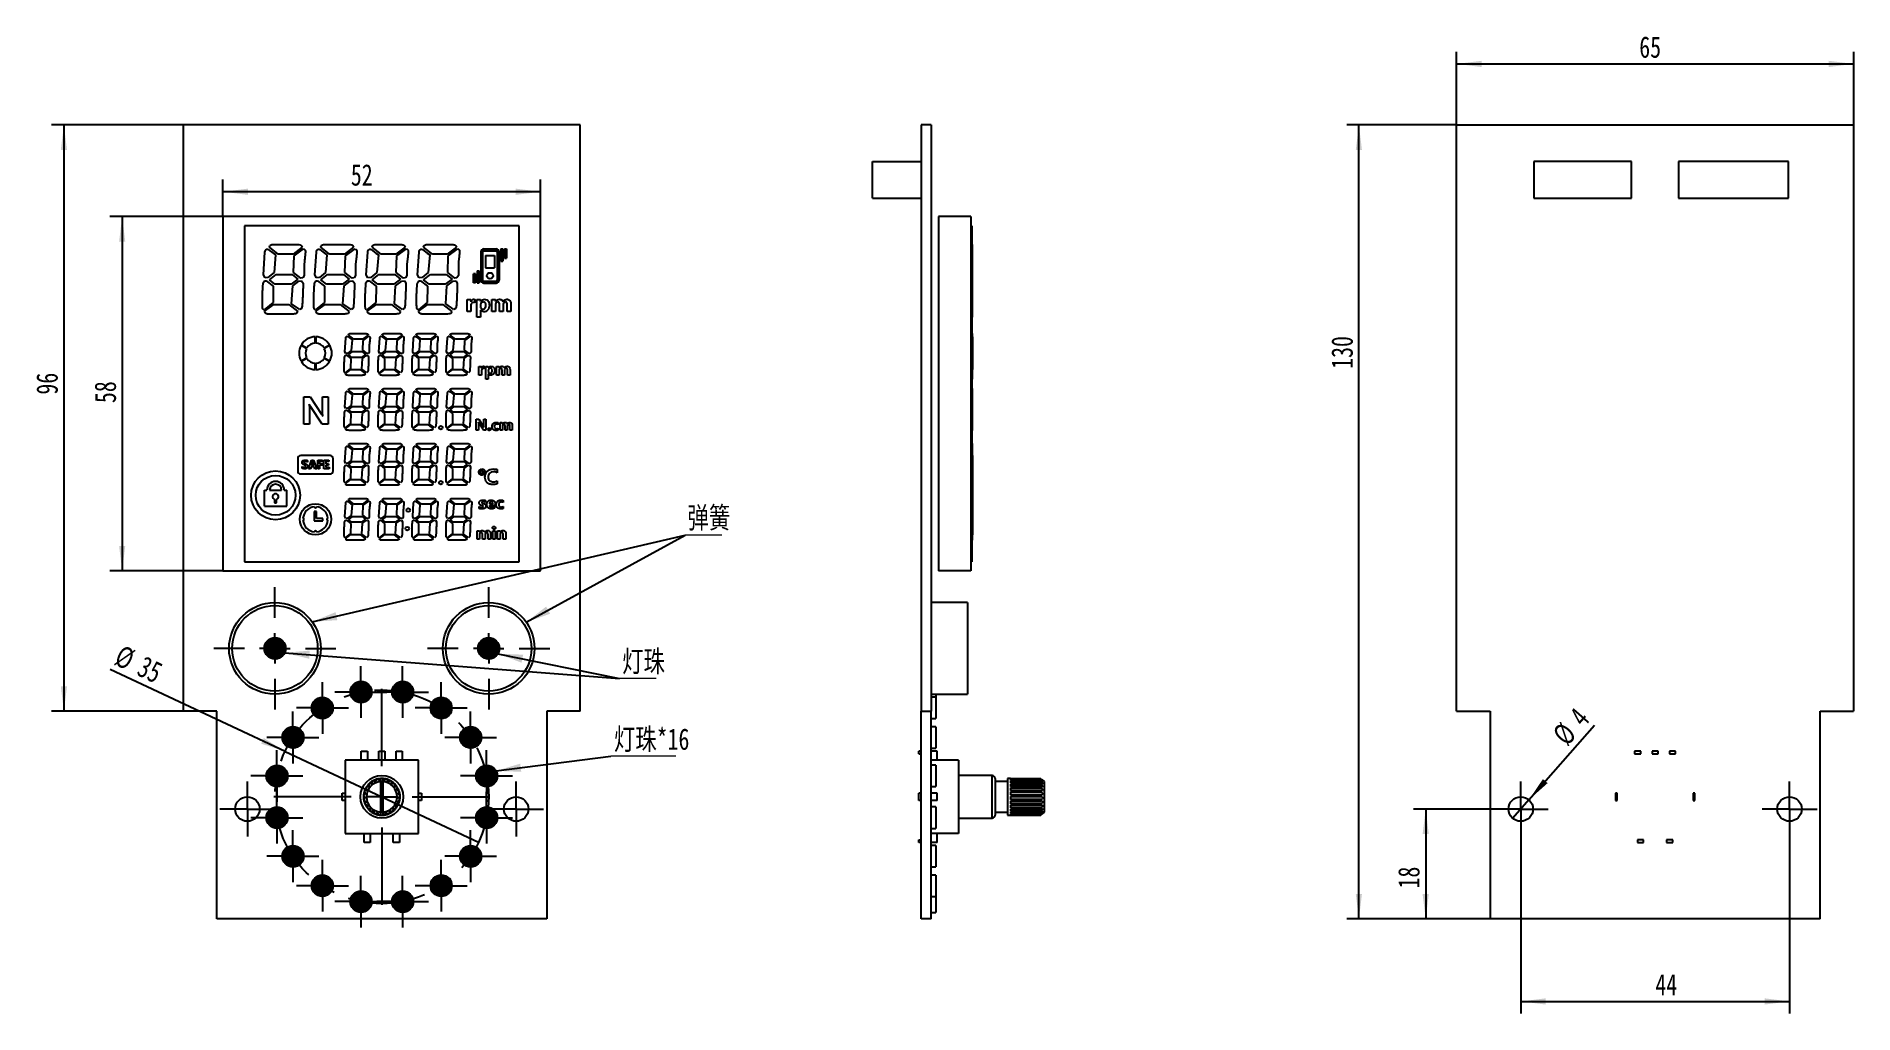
# Model space of a CAD drawing. Header units: millimetres. Extents: x 455 to 753, y 132 to 292.
import ezdxf

# ---------------------------------------------------------------- set-up
doc = ezdxf.new("R2010")
doc.units = ezdxf.units.MM
doc.linetypes.add('CENTERX2', pattern=[20.32, 12.7, -2.54, 2.54, -2.54])
doc.layers.add('中心线层', color=1, linetype='CENTERX2', lineweight=25)
doc.layers.add('标注层', color=150, linetype='Continuous', lineweight=25)
doc.styles.add('SLDTEXTSTYLE0', font='hyswlongfangsong.ttf', dxfattribs={"bigfont": 'bigfont'})
doc.styles.add('SLDTEXTSTYLE2', font='hyswlongfangsong.ttf')
doc.styles.get("Standard").update_dxf_attribs({"font": 'hyswlongfangsong.ttf'})
doc.dimstyles.new('SLDDIMSTYLE0', dxfattribs={"dimtxt": 3.5, "dimasz": 4.08, "dimexe": 0, "dimexo": 0.0625, "dimgap": 0.875, "dimtad": 2, "dimrnd": 1e-09, "dimzin": 12, "dimdsep": 46, "dimtxsty": 'SLDTEXTSTYLE2', "dimblk1": 'NONE', "dimsah": 1, "dimcen": 0, "dimadec": 0, "dimazin": 3, "dimtfac": 1, "dimtmove": 0, "dimatfit": 3, "dimldrblk": 'NONE', "dimfxl": 0, "dimfrac": 2, "dimtolj": 1, "dimtzin": 12, "dimarcsym": 0})
doc.dimstyles.new('SLDDIMSTYLE1', dxfattribs={"dimtxt": 3.5, "dimasz": 4.08, "dimexe": 0, "dimexo": 0.0625, "dimgap": 0.875, "dimtad": 2, "dimrnd": 1e-09, "dimzin": 12, "dimdsep": 46, "dimtxsty": 'SLDTEXTSTYLE2', "dimsah": 1, "dimcen": 0.09, "dimadec": 0, "dimazin": 3, "dimtfac": 1, "dimtofl": 0, "dimtmove": 0, "dimatfit": 3, "dimfxl": 0, "dimfrac": 2, "dimtolj": 1, "dimtzin": 12, "dimarcsym": 0})
doc.dimstyles.new('SLDDIMSTYLE2', dxfattribs={"dimtxt": 0.18, "dimasz": 4.08, "dimexe": 0, "dimexo": 0.0625, "dimgap": 0, "dimtad": 0, "dimtih": 1, "dimtoh": 1, "dimdec": 0, "dimrnd": 1e-09, "dimzin": 0, "dimdsep": 46, "dimtxsty": 'Standard', "dimsah": 1, "dimcen": 0.09, "dimadec": 0, "dimazin": 0, "dimtfac": 4.08, "dimtdec": 0, "dimtofl": 0, "dimtmove": 0, "dimatfit": 3, "dimfxl": 0, "dimfrac": 2, "dimtolj": 1, "dimtzin": 0, "dimarcsym": 0})
doc.dimstyles.new('SLDDIMSTYLE3', dxfattribs={"dimtxt": 3.5, "dimasz": 4.08, "dimexe": 0, "dimexo": 0.0625, "dimgap": 0.875, "dimtad": 2, "dimrnd": 1e-09, "dimzin": 12, "dimdsep": 46, "dimtxsty": 'SLDTEXTSTYLE2', "dimsah": 1, "dimcen": 0.09, "dimadec": 0, "dimazin": 3, "dimtfac": 1, "dimtmove": 0, "dimatfit": 0, "dimfxl": 0, "dimfrac": 2, "dimtolj": 1, "dimtzin": 12, "dimarcsym": 0})

msp = doc.modelspace()

# ---------------------------------------------------------------- blocks, each defined once
blk = doc.blocks.new('_D')
at = {"layer": '标注层'}
for q in [(467.59, 188.18), (527.89, 159.87)]:
    blk.add_line((496.2, 174.75), q, dxfattribs=at)
blk.add_solid([(496.2, 174.75), (492.73, 176.94), (492.29, 176.02)], dxfattribs=at)
at = {"layer": '标注层', "char_height": 3.5, "attachment_point": 1, "rotation": 334.8506, "style": 'SLDTEXTSTYLE2'}
for s, insert in [('%%c', (469.51, 192.27)), ('35', (473.23, 190.51))]:
    blk.add_mtext(s, dxfattribs=dict(at, insert=insert))
blk = doc.blocks.new('_NONE')
blk = doc.blocks.new('_D_1')
at = {"layer": '标注层'}
for p, q in [((479.54, 277.31), (458, 277.31)), ((460, 277.31), (460, 181.31)), ((479.54, 181.31), (458, 181.31))]:
    blk.add_line(p, q, dxfattribs=at)
for points in [[(460, 277.31), (459.5, 273.23), (460.51, 273.23)], [(460, 181.31), (460.51, 185.39), (459.5, 185.39)]]:
    blk.add_solid(points, dxfattribs=at)
at = {"layer": '标注层', "insert": (455.49, 233.17), "char_height": 3.5, "attachment_point": 1, "rotation": 90, "style": 'SLDTEXTSTYLE2'}
blk.add_mtext('96', dxfattribs=at)
blk = doc.blocks.new('_D_2')
at = {"layer": '标注层'}
for p, q in [((486.04, 262.31), (486.04, 268.38)), ((538.04, 262.31), (538.04, 268.38)), ((538.04, 266.38), (486.04, 266.38))]:
    blk.add_line(p, q, dxfattribs=at)
for points in [[(486.04, 266.38), (490.12, 265.87), (490.12, 266.89)], [(538.04, 266.38), (533.96, 266.89), (533.96, 265.87)]]:
    blk.add_solid(points, dxfattribs=at)
at = {"layer": '标注层', "insert": (506.98, 270.89), "char_height": 3.5, "attachment_point": 1, "style": 'SLDTEXTSTYLE2'}
blk.add_mtext('52', dxfattribs=at)
blk = doc.blocks.new('_D_3')
at = {"layer": '标注层'}
for p, q in [((486.04, 262.31), (467.54, 262.31)), ((469.54, 262.31), (469.54, 204.31)), ((486.04, 204.31), (467.54, 204.31))]:
    blk.add_line(p, q, dxfattribs=at)
for points in [[(469.54, 262.31), (469.04, 258.23), (470.05, 258.23)], [(469.54, 204.31), (470.05, 208.39), (469.04, 208.39)]]:
    blk.add_solid(points, dxfattribs=at)
at = {"layer": '标注层', "insert": (465.03, 231.78), "char_height": 3.5, "attachment_point": 1, "rotation": 90, "style": 'SLDTEXTSTYLE2'}
blk.add_mtext('58', dxfattribs=at)
blk = doc.blocks.new('SW_NOTE_0')
at = {"color": 0, "linetype": 'Continuous', "lineweight": 0}
blk.add_line((6, 0), (0, 0), dxfattribs=at)
blk.add_line((6, 0), (0, 0), dxfattribs=at)
at = {"color": 0, "linetype": 'Continuous', "lineweight": 0, "insert": (0.4, 4.63), "char_height": 3.5, "attachment_point": 1, "style": 'SLDTEXTSTYLE0'}
blk.add_mtext('弹簧', dxfattribs=at)
blk = doc.blocks.new('SW_NOTE_1')
at = {"color": 0, "linetype": 'Continuous', "lineweight": 0}
blk.add_line((6, 0), (0, 0), dxfattribs=at)
blk.add_line((6, 0), (0, 0), dxfattribs=at)
at = {"color": 0, "linetype": 'Continuous', "lineweight": 0, "insert": (0.45, 4.58), "char_height": 3.5, "attachment_point": 1, "style": 'SLDTEXTSTYLE0'}
blk.add_mtext('灯珠', dxfattribs=at)
blk = doc.blocks.new('SW_NOTE_2')
at = {"color": 0, "linetype": 'Continuous', "lineweight": 0}
blk.add_line((10.6, 0), (0, 0), dxfattribs=at)
at = {"color": 0, "linetype": 'Continuous', "lineweight": 0, "insert": (0.49, 4.55), "char_height": 3.5, "attachment_point": 1, "style": 'SLDTEXTSTYLE0'}
blk.add_mtext('灯珠*16', dxfattribs=at)
blk = doc.blocks.new('SW_CENTERMARKSYMBOL_0')
at = {"layer": '中心线层', "color": 0}
for p, q in [((0, 2.5), (0, 4.5)), ((-2.5, 0), (-4.5, 0)), ((0, 0), (-2.5, 0)), ((0, 0), (0, 2.5)), ((0, 0), (0, -2.5)), ((0, 0), (2.5, 0)), ((2.5, 0), (4.5, 0)), ((0, -2.5), (0, -4.5))]:
    blk.add_line(p, q, dxfattribs=at)
blk = doc.blocks.new('SW_CENTERMARKSYMBOL_1')
at = {"layer": '中心线层', "color": 0}
for p, q in [((0, 2.5), (0, 4.5)), ((-2.5, 0), (-4.5, 0)), ((0, 0), (-2.5, 0)), ((0, 0), (0, 2.5)), ((0, 0), (0, -2.5)), ((0, 0), (2.5, 0)), ((2.5, 0), (4.5, 0)), ((0, -2.5), (0, -4.5))]:
    blk.add_line(p, q, dxfattribs=at)
blk = doc.blocks.new('SW_CENTERMARKSYMBOL_2')
at = {"layer": '中心线层', "color": 0}
for p, q in [((0, 5), (0, 10)), ((-5, 0), (-10, 0)), ((0, 0), (-2.5, 0)), ((0, 0), (0, 2.5)), ((0, 0), (0, -2.5)), ((0, 0), (2.5, 0)), ((5, 0), (10, 0)), ((0, -5), (0, -10))]:
    blk.add_line(p, q, dxfattribs=at)
blk = doc.blocks.new('SW_CENTERMARKSYMBOL_3')
at = {"layer": '中心线层', "color": 0}
for p, q in [((0, 5), (0, 10)), ((-5, 0), (-10, 0)), ((0, 0), (-2.5, 0)), ((0, 0), (0, 2.5)), ((0, 0), (0, -2.5)), ((0, 0), (2.5, 0)), ((5, 0), (10, 0)), ((0, -5), (0, -10))]:
    blk.add_line(p, q, dxfattribs=at)
blk = doc.blocks.new('SW_CENTERMARKSYMBOL_4')
at = {"layer": '中心线层', "color": 0}
for p, q in [((0, 2.5), (0, 4.5)), ((-2.5, 0), (-4.5, 0)), ((0, 0), (-2.5, 0)), ((0, 0), (0, 2.5)), ((0, 0), (0, -2.5)), ((0, 0), (2.5, 0)), ((2.5, 0), (4.5, 0)), ((0, -2.5), (0, -4.5))]:
    blk.add_line(p, q, dxfattribs=at)
blk = doc.blocks.new('SW_CENTERMARKSYMBOL_5')
at = {"layer": '中心线层', "color": 0}
for p, q in [((0, 2.5), (0, 4.5)), ((-2.5, 0), (-4.5, 0)), ((0, 0), (-2.5, 0)), ((0, 0), (0, 2.5)), ((0, 0), (0, -2.5)), ((0, 0), (2.5, 0)), ((2.5, 0), (4.5, 0)), ((0, -2.5), (0, -4.5))]:
    blk.add_line(p, q, dxfattribs=at)
blk = doc.blocks.new('SW_CENTERMARKSYMBOL_6')
at = {"layer": '中心线层', "color": 0}
for p, q in [((0, 5), (0, 10)), ((-5, 0), (-10, 0)), ((0, 0), (-2.5, 0)), ((0, 0), (0, 2.5)), ((0, 0), (0, -2.5)), ((0, 0), (2.5, 0)), ((5, 0), (10, 0)), ((0, -5), (0, -10))]:
    blk.add_line(p, q, dxfattribs=at)
blk = doc.blocks.new('SW_CENTERMARKSYMBOL_7')
at = {"layer": '中心线层', "color": 0}
for p, q in [((0, 5), (0, 10)), ((-5, 0), (-10, 0)), ((0, 0), (-2.5, 0)), ((0, 0), (0, 2.5)), ((0, 0), (0, -2.5)), ((0, 0), (2.5, 0)), ((5, 0), (10, 0)), ((0, -5), (0, -10))]:
    blk.add_line(p, q, dxfattribs=at)
blk = doc.blocks.new('SW_CENTERMARKSYMBOL_8')
at = {"layer": '中心线层', "color": 0}
for p, q in [((0, 2.5), (0, 4.25)), ((-2.5, 0), (-4.25, 0)), ((0, 0), (-2.5, 0)), ((0, 0), (0, 2.5)), ((0, 0), (0, -2.5)), ((0, 0), (2.5, 0)), ((2.5, 0), (4.25, 0)), ((0, -2.5), (0, -4.25))]:
    blk.add_line(p, q, dxfattribs=at)
blk = doc.blocks.new('SW_CENTERMARKSYMBOL_9')
at = {"layer": '中心线层', "color": 0}
for p, q in [((0, 2.5), (0, 4.25)), ((-2.5, 0), (-4.25, 0)), ((0, 0), (-2.5, 0)), ((0, 0), (0, 2.5)), ((0, 0), (0, -2.5)), ((0, 0), (2.5, 0)), ((2.5, 0), (4.25, 0)), ((0, -2.5), (0, -4.25))]:
    blk.add_line(p, q, dxfattribs=at)
blk = doc.blocks.new('SW_CENTERMARKSYMBOL_10')
at = {"layer": '中心线层', "color": 0}
for p, q in [((0, 2.5), (0, 4.25)), ((-2.5, 0), (-4.25, 0)), ((0, 0), (-2.5, 0)), ((0, 0), (0, 2.5)), ((0, 0), (0, -2.5)), ((0, 0), (2.5, 0)), ((2.5, 0), (4.25, 0)), ((0, -2.5), (0, -4.25))]:
    blk.add_line(p, q, dxfattribs=at)
blk = doc.blocks.new('SW_CENTERMARKSYMBOL_11')
at = {"layer": '中心线层', "color": 0}
for p, q in [((0, 2.5), (0, 4.25)), ((-2.5, 0), (-4.25, 0)), ((0, 0), (-2.5, 0)), ((0, 0), (0, 2.5)), ((0, 0), (0, -2.5)), ((0, 0), (2.5, 0)), ((2.5, 0), (4.25, 0)), ((0, -2.5), (0, -4.25))]:
    blk.add_line(p, q, dxfattribs=at)
blk = doc.blocks.new('SW_CENTERMARKSYMBOL_12')
at = {"layer": '中心线层', "color": 0}
for p, q in [((0, 2.5), (0, 4.25)), ((-2.5, 0), (-4.25, 0)), ((0, 0), (-2.5, 0)), ((0, 0), (0, 2.5)), ((0, 0), (0, -2.5)), ((0, 0), (2.5, 0)), ((2.5, 0), (4.25, 0)), ((0, -2.5), (0, -4.25))]:
    blk.add_line(p, q, dxfattribs=at)
blk = doc.blocks.new('SW_CENTERMARKSYMBOL_13')
at = {"layer": '中心线层', "color": 0}
for p, q in [((0, 2.5), (0, 4.25)), ((-2.5, 0), (-4.25, 0)), ((0, 0), (-2.5, 0)), ((0, 0), (0, 2.5)), ((0, 0), (0, -2.5)), ((0, 0), (2.5, 0)), ((2.5, 0), (4.25, 0)), ((0, -2.5), (0, -4.25))]:
    blk.add_line(p, q, dxfattribs=at)
blk = doc.blocks.new('SW_CENTERMARKSYMBOL_14')
at = {"layer": '中心线层', "color": 0}
for p, q in [((0, 2.5), (0, 4.25)), ((-2.5, 0), (-4.25, 0)), ((0, 0), (-2.5, 0)), ((0, 0), (0, 2.5)), ((0, 0), (0, -2.5)), ((0, 0), (2.5, 0)), ((2.5, 0), (4.25, 0)), ((0, -2.5), (0, -4.25))]:
    blk.add_line(p, q, dxfattribs=at)
blk = doc.blocks.new('SW_CENTERMARKSYMBOL_15')
at = {"layer": '中心线层', "color": 0}
for p, q in [((0, 2.5), (0, 4.25)), ((-2.5, 0), (-4.25, 0)), ((0, 0), (-2.5, 0)), ((0, 0), (0, 2.5)), ((0, 0), (0, -2.5)), ((0, 0), (2.5, 0)), ((2.5, 0), (4.25, 0)), ((0, -2.5), (0, -4.25))]:
    blk.add_line(p, q, dxfattribs=at)
blk = doc.blocks.new('SW_CENTERMARKSYMBOL_16')
at = {"layer": '中心线层', "color": 0}
for p, q in [((0, 2.5), (0, 4.25)), ((-2.5, 0), (-4.25, 0)), ((0, 0), (-2.5, 0)), ((0, 0), (0, 2.5)), ((0, 0), (0, -2.5)), ((0, 0), (2.5, 0)), ((2.5, 0), (4.25, 0)), ((0, -2.5), (0, -4.25))]:
    blk.add_line(p, q, dxfattribs=at)
blk = doc.blocks.new('SW_CENTERMARKSYMBOL_17')
at = {"layer": '中心线层', "color": 0}
for p, q in [((0, 2.5), (0, 4.25)), ((-2.5, 0), (-4.25, 0)), ((0, 0), (-2.5, 0)), ((0, 0), (0, 2.5)), ((0, 0), (0, -2.5)), ((0, 0), (2.5, 0)), ((2.5, 0), (4.25, 0)), ((0, -2.5), (0, -4.25))]:
    blk.add_line(p, q, dxfattribs=at)
blk = doc.blocks.new('SW_CENTERMARKSYMBOL_18')
at = {"layer": '中心线层', "color": 0}
for p, q in [((0, 2.5), (0, 4.25)), ((-2.5, 0), (-4.25, 0)), ((0, 0), (-2.5, 0)), ((0, 0), (0, 2.5)), ((0, 0), (0, -2.5)), ((0, 0), (2.5, 0)), ((2.5, 0), (4.25, 0)), ((0, -2.5), (0, -4.25))]:
    blk.add_line(p, q, dxfattribs=at)
blk = doc.blocks.new('SW_CENTERMARKSYMBOL_19')
at = {"layer": '中心线层', "color": 0}
for p, q in [((0, 2.5), (0, 4.25)), ((-2.5, 0), (-4.25, 0)), ((0, 0), (-2.5, 0)), ((0, 0), (0, 2.5)), ((0, 0), (0, -2.5)), ((0, 0), (2.5, 0)), ((2.5, 0), (4.25, 0)), ((0, -2.5), (0, -4.25))]:
    blk.add_line(p, q, dxfattribs=at)
blk = doc.blocks.new('SW_CENTERMARKSYMBOL_20')
at = {"layer": '中心线层', "color": 0}
for p, q in [((0, 2.5), (0, 4.25)), ((-2.5, 0), (-4.25, 0)), ((0, 0), (-2.5, 0)), ((0, 0), (0, 2.5)), ((0, 0), (0, -2.5)), ((0, 0), (2.5, 0)), ((2.5, 0), (4.25, 0)), ((0, -2.5), (0, -4.25))]:
    blk.add_line(p, q, dxfattribs=at)
blk = doc.blocks.new('SW_CENTERMARKSYMBOL_21')
at = {"layer": '中心线层', "color": 0}
for p, q in [((0, 2.5), (0, 4.25)), ((-2.5, 0), (-4.25, 0)), ((0, 0), (-2.5, 0)), ((0, 0), (0, 2.5)), ((0, 0), (0, -2.5)), ((0, 0), (2.5, 0)), ((2.5, 0), (4.25, 0)), ((0, -2.5), (0, -4.25))]:
    blk.add_line(p, q, dxfattribs=at)
blk = doc.blocks.new('SW_CENTERMARKSYMBOL_22')
at = {"layer": '中心线层', "color": 0}
for p, q in [((0, 2.5), (0, 4.25)), ((-2.5, 0), (-4.25, 0)), ((0, 0), (-2.5, 0)), ((0, 0), (0, 2.5)), ((0, 0), (0, -2.5)), ((0, 0), (2.5, 0)), ((2.5, 0), (4.25, 0)), ((0, -2.5), (0, -4.25))]:
    blk.add_line(p, q, dxfattribs=at)
blk = doc.blocks.new('SW_CENTERMARKSYMBOL_23')
at = {"layer": '中心线层', "color": 0}
for p, q in [((0, 2.5), (0, 4.25)), ((-2.5, 0), (-4.25, 0)), ((0, 0), (-2.5, 0)), ((0, 0), (0, 2.5)), ((0, 0), (0, -2.5)), ((0, 0), (2.5, 0)), ((2.5, 0), (4.25, 0)), ((0, -2.5), (0, -4.25))]:
    blk.add_line(p, q, dxfattribs=at)
blk = doc.blocks.new('SW_CENTERMARKSYMBOL_24')
at = {"layer": '中心线层', "color": 0}
for p, q in [((0, 5), (0, 20)), ((-5, 0), (-20, 0)), ((0, 0), (-2.5, 0)), ((0, 0), (0, 2.5)), ((0, 0), (0, -2.5)), ((0, 0), (2.5, 0)), ((5, 0), (20, 0)), ((0, -5), (0, -20))]:
    blk.add_line(p, q, dxfattribs=at)
blk = doc.blocks.new('_D_4')
at = {"layer": '标注层'}
for p, q in [((698.51, 160.81), (698.51, 131.81)), ((742.51, 160.81), (742.51, 131.81)), ((698.51, 133.81), (742.51, 133.81))]:
    blk.add_line(p, q, dxfattribs=at)
for points in [[(698.51, 133.81), (702.59, 133.3), (702.59, 134.32)], [(742.51, 133.81), (738.43, 134.32), (738.43, 133.3)]]:
    blk.add_solid(points, dxfattribs=at)
at = {"layer": '标注层', "insert": (720.55, 138.32), "char_height": 3.5, "attachment_point": 1, "style": 'SLDTEXTSTYLE2'}
blk.add_mtext('44', dxfattribs=at)
blk = doc.blocks.new('_D_5')
at = {"layer": '标注层'}
for p, q in [((688.01, 277.31), (670.01, 277.31)), ((672.01, 147.31), (672.01, 277.31)), ((693.51, 147.31), (670.01, 147.31))]:
    blk.add_line(p, q, dxfattribs=at)
for points in [[(672.01, 277.31), (671.5, 273.23), (672.51, 273.23)], [(672.01, 147.31), (672.51, 151.39), (671.5, 151.39)]]:
    blk.add_solid(points, dxfattribs=at)
at = {"layer": '标注层', "insert": (667.5, 237.39), "char_height": 3.5, "attachment_point": 1, "rotation": 90, "style": 'SLDTEXTSTYLE2'}
blk.add_mtext('130', dxfattribs=at)
blk = doc.blocks.new('_D_6')
at = {"layer": '标注层'}
for p, q in [((688.01, 277.31), (688.01, 289.31)), ((753.01, 277.31), (753.01, 289.31)), ((688.01, 287.31), (753.01, 287.31))]:
    blk.add_line(p, q, dxfattribs=at)
for points in [[(688.01, 287.31), (692.09, 286.8), (692.09, 287.82)], [(753.01, 287.31), (748.93, 287.82), (748.93, 286.8)]]:
    blk.add_solid(points, dxfattribs=at)
at = {"layer": '标注层', "insert": (717.91, 291.82), "char_height": 3.5, "attachment_point": 1, "style": 'SLDTEXTSTYLE2'}
blk.add_mtext('65', dxfattribs=at)
blk = doc.blocks.new('_D_7')
at = {"layer": '标注层'}
for q in [(710.56, 179.05), (697.19, 163.81)]:
    blk.add_line((699.83, 166.81), q, dxfattribs=at)
blk.add_solid([(699.83, 166.81), (702.9, 169.55), (702.14, 170.22)], dxfattribs=at)
at = {"layer": '标注层', "char_height": 3.5, "attachment_point": 1, "rotation": 48.7261, "style": 'SLDTEXTSTYLE2'}
for s, insert in [('4', (706.19, 180.85)), ('%%c', (703.46, 177.76))]:
    blk.add_mtext(s, dxfattribs=dict(at, insert=insert))
blk = doc.blocks.new('_D_8')
at = {"layer": '标注层'}
for p, q in [((694.01, 165.31), (680.95, 165.31)), ((682.95, 165.31), (682.95, 147.31)), ((693.51, 147.31), (680.95, 147.31))]:
    blk.add_line(p, q, dxfattribs=at)
for points in [[(682.95, 165.31), (682.44, 161.23), (683.45, 161.23)], [(682.95, 147.31), (683.45, 151.39), (682.44, 151.39)]]:
    blk.add_solid(points, dxfattribs=at)
at = {"layer": '标注层', "insert": (678.43, 152.31), "char_height": 3.5, "attachment_point": 1, "rotation": 90, "style": 'SLDTEXTSTYLE2'}
blk.add_mtext('18', dxfattribs=at)
blk = doc.blocks.new('SW_CENTERMARKSYMBOL_25')
at = {"layer": '中心线层', "color": 0}
for p, q in [((0, 2.5), (0, 4.5)), ((-2.5, 0), (-4.5, 0)), ((0, 0), (-2.5, 0)), ((0, 0), (0, 2.5)), ((0, 0), (0, -2.5)), ((0, 0), (2.5, 0)), ((2.5, 0), (4.5, 0)), ((0, -2.5), (0, -4.5))]:
    blk.add_line(p, q, dxfattribs=at)
blk = doc.blocks.new('SW_CENTERMARKSYMBOL_26')
at = {"layer": '中心线层', "color": 0}
for p, q in [((0, 2.5), (0, 4.5)), ((-2.5, 0), (-4.5, 0)), ((0, 0), (-2.5, 0)), ((0, 0), (0, 2.5)), ((0, 0), (0, -2.5)), ((0, 0), (2.5, 0)), ((2.5, 0), (4.5, 0)), ((0, -2.5), (0, -4.5))]:
    blk.add_line(p, q, dxfattribs=at)

# ---------------------------------------------------------------- dimensions: what is measured, and where the dimension line sits
at = {"layer": '标注层'}
for base, p1, p2, picture, middle in [((753.007, 287.312), (688.007, 277.312), (753.007, 277.312), '_D_6', (719.447, 287.312)), ((742.507, 133.811), (698.507, 160.812), (742.507, 160.812), '_D_4', (722.082, 133.811))]:
    dim = msp.add_linear_dim(base=base, p1=p1, p2=p2, dimstyle='SLDDIMSTYLE1', dxfattribs=at)
    dim.commit()
    dim.dimension.update_dxf_attribs({"geometry": picture, "text_midpoint": middle, "dimtype": 160})
for base, p1, p2, angle, dimstyle, picture, middle in [((460.004, 181.312), (479.545, 277.312), (479.545, 181.312), 90, 'SLDDIMSTYLE1', '_D_1', (460.004, 234.702)), ((672.007, 277.312), (693.507, 147.312), (688.007, 277.312), 90, 'SLDDIMSTYLE1', '_D_5', (672.007, 239.692)), ((486.045, 266.377), (538.045, 262.312), (486.045, 262.312), 0, 'SLDDIMSTYLE1', '_D_2', (508.516, 266.377)), ((469.545, 204.312), (486.045, 262.312), (486.045, 204.312), 90, 'SLDDIMSTYLE1', '_D_3', (469.545, 233.312)), ((682.947, 147.312), (694.007, 165.312), (693.507, 147.312), 90, 'SLDDIMSTYLE3', '_D_8', (682.947, 153.845))]:
    dim = msp.add_linear_dim(base=base, p1=p1, p2=p2, angle=angle, dimstyle=dimstyle, dxfattribs=at)
    dim.commit()
    dim.dimension.update_dxf_attribs({"geometry": picture, "text_midpoint": middle, "dimtype": 160})
for p1, p2, picture, middle in [((527.886, 159.875), (496.204, 174.749), '_D', (470.774, 186.688)), ((697.188, 163.809), (699.826, 166.815), '_D_7', (708.849, 177.094))]:
    dim = msp.add_diameter_dim_2p(p1=p1, p2=p2, dimstyle='SLDDIMSTYLE0', dxfattribs=at)
    dim.commit()
    dim.dimension.update_dxf_attribs({"geometry": picture, "text_midpoint": middle, "dimtype": 163})

# ---------------------------------------------------------------- hatches: boundary and pattern name
at = {"linetype": 'Continuous'}
h = msp.add_hatch(dxfattribs=at)
h.set_pattern_fill('ANSI31', scale=0.02, style=0)
edge = h.paths.add_edge_path(flags=0)
edge.add_arc((494.545, 191.615), 1.75, 0, 360)
h = msp.add_hatch(dxfattribs=at)
h.set_pattern_fill('ANSI31', scale=0.02, style=0)
edge = h.paths.add_edge_path(flags=0)
edge.add_arc((529.545, 191.615), 1.75, 0, 360)
h = msp.add_hatch(dxfattribs=at)
h.set_pattern_fill('ANSI31', scale=0.02, style=0)
edge = h.paths.add_edge_path(flags=0)
edge.add_arc((508.631, 184.475), 1.75, 0, 360)
h = msp.add_hatch(dxfattribs=at)
h.set_pattern_fill('ANSI31', scale=0.02, style=0)
edge = h.paths.add_edge_path(flags=0)
edge.add_arc((515.459, 184.475), 1.75, 0, 360)
h = msp.add_hatch(dxfattribs=at)
h.set_pattern_fill('ANSI31', scale=0.02, style=0)
edge = h.paths.add_edge_path(flags=0)
edge.add_arc((502.322, 181.862), 1.75, 0, 360)
h = msp.add_hatch(dxfattribs=at)
h.set_pattern_fill('ANSI31', scale=0.02, style=0)
edge = h.paths.add_edge_path(flags=0)
edge.add_arc((521.767, 181.862), 1.75, 0, 360)
h = msp.add_hatch(dxfattribs=at)
h.set_pattern_fill('ANSI31', scale=0.02, style=0)
edge = h.paths.add_edge_path(flags=0)
edge.add_arc((497.494, 177.034), 1.75, 0, 360)
h = msp.add_hatch(dxfattribs=at)
h.set_pattern_fill('ANSI31', scale=0.02, style=0)
edge = h.paths.add_edge_path(flags=0)
edge.add_arc((526.595, 177.034), 1.75, 0, 360)
h = msp.add_hatch(dxfattribs=at)
h.set_pattern_fill('ANSI31', scale=0.02, style=0)
edge = h.paths.add_edge_path(flags=0)
edge.add_arc((494.881, 170.726), 1.75, 0, 360)
h = msp.add_hatch(dxfattribs=at)
h.set_pattern_fill('ANSI31', scale=0.02, style=0)
edge = h.paths.add_edge_path(flags=0)
edge.add_arc((529.208, 170.726), 1.75, 0, 360)
h = msp.add_hatch(dxfattribs=at)
h.set_pattern_fill('ANSI31', scale=0.02, style=0)
edge = h.paths.add_edge_path(flags=0)
edge.add_arc((494.881, 163.898), 1.75, 0, 360)
h = msp.add_hatch(dxfattribs=at)
h.set_pattern_fill('ANSI31', scale=0.02, style=0)
edge = h.paths.add_edge_path(flags=0)
edge.add_arc((529.208, 163.898), 1.75, 0, 360)
h = msp.add_hatch(dxfattribs=at)
h.set_pattern_fill('ANSI31', scale=0.02, style=0)
edge = h.paths.add_edge_path(flags=0)
edge.add_arc((497.494, 157.589), 1.75, 0, 360)
h = msp.add_hatch(dxfattribs=at)
h.set_pattern_fill('ANSI31', scale=0.02, style=0)
edge = h.paths.add_edge_path(flags=0)
edge.add_arc((526.595, 157.589), 1.75, 0, 360)
h = msp.add_hatch(dxfattribs=at)
h.set_pattern_fill('ANSI31', scale=0.02, style=0)
edge = h.paths.add_edge_path(flags=0)
edge.add_arc((502.322, 152.761), 1.75, 0, 360)
h = msp.add_hatch(dxfattribs=at)
h.set_pattern_fill('ANSI31', scale=0.02, style=0)
edge = h.paths.add_edge_path(flags=0)
edge.add_arc((508.631, 150.148), 1.75, 0, 360)
h = msp.add_hatch(dxfattribs=at)
h.set_pattern_fill('ANSI31', scale=0.02, style=0)
edge = h.paths.add_edge_path(flags=0)
edge.add_arc((515.459, 150.148), 1.75, 0, 360)
h = msp.add_hatch(dxfattribs=at)
h.set_pattern_fill('ANSI31', scale=0.02, style=0)
edge = h.paths.add_edge_path(flags=0)
edge.add_arc((521.767, 152.761), 1.75, 0, 360)

# ---------------------------------------------------------------- linework, layer by layer
at = {"color": 7, "linetype": 'Continuous', "lineweight": 25}
for p, q in [((479.545, 277.312), (479.545, 181.312)), ((544.545, 277.312), (479.545, 277.312)), ((544.545, 181.312), (544.545, 277.312)), ((601.959, 277.312), (600.359, 277.312)), ((600.359, 277.312), (600.359, 181.312)), ((601.959, 277.312), (601.959, 181.312)), ((688.007, 277.312), (753.007, 277.312)), ((688.007, 181.312), (688.007, 277.312)), ((753.007, 277.312), (753.007, 181.312)), ((592.359, 265.312), (592.359, 271.312)), ((592.359, 271.312), (600.359, 271.312)), ((716.628, 271.312), (700.628, 271.312)), ((700.628, 271.312), (700.628, 265.312)), ((716.628, 265.312), (716.628, 271.312)), ((742.338, 271.312), (724.338, 271.312)), ((724.338, 271.312), (724.338, 265.312)), ((742.338, 265.312), (742.338, 271.312)), ((592.359, 265.312), (600.359, 265.312)), ((700.628, 265.312), (716.628, 265.312)), ((724.338, 265.312), (742.338, 265.312)), ((486.045, 262.312), (486.045, 204.312)), ((538.045, 262.312), (486.045, 262.312)), ((538.045, 204.312), (538.045, 262.312)), ((608.459, 262.312), (603.159, 262.312)), ((603.159, 262.312), (603.159, 204.312)), ((608.459, 262.312), (608.459, 204.312)), ((489.545, 260.812), (489.545, 205.812)), ((534.545, 260.812), (489.545, 260.812)), ((534.545, 205.812), (534.545, 260.812)), ((608.659, 260.812), (608.459, 260.812)), ((608.659, 260.812), (608.659, 205.812)), ((492.674, 252.776), (492.925, 256.508)), ((493.463, 256.927), (494.259, 256.35)), ((493.639, 257.329), (493.731, 257.552)), ((495.097, 256.164), (493.639, 257.329)), ((494.259, 256.35), (494.658, 256.049)), ((494.658, 256.049), (494.42, 253.135)), ((494.609, 257.751), (498.287, 257.751)), ((497.533, 256.164), (495.097, 256.164)), ((499.024, 257.322), (497.533, 256.164)), ((497.595, 253.17), (497.682, 255.873)), ((497.682, 255.873), (499.252, 257.037)), ((498.917, 257.528), (499.024, 257.322)), ((499.252, 257.037), (499.348, 256.994)), ((501.087, 252.776), (501.338, 256.508)), ((501.876, 256.927), (502.672, 256.35)), ((502.052, 257.329), (502.144, 257.552)), ((503.51, 256.164), (502.052, 257.329)), ((502.672, 256.35), (503.071, 256.049)), ((503.071, 256.049), (502.833, 253.135)), ((503.022, 257.751), (506.7, 257.751)), ((505.946, 256.164), (503.51, 256.164)), ((507.436, 257.322), (505.946, 256.164)), ((506.008, 253.17), (506.094, 255.873)), ((506.094, 255.873), (507.664, 257.037)), ((507.33, 257.528), (507.436, 257.322)), ((507.664, 257.037), (507.761, 256.994)), ((509.5, 252.776), (509.75, 256.508)), ((510.288, 256.927), (511.085, 256.35)), ((510.464, 257.329), (510.556, 257.552)), ((511.923, 256.164), (510.464, 257.329)), ((511.085, 256.35), (511.484, 256.049)), ((511.484, 256.049), (511.246, 253.135)), ((511.434, 257.751), (515.112, 257.751)), ((514.358, 256.164), (511.923, 256.164)), ((515.849, 257.322), (514.358, 256.164)), ((514.42, 253.17), (514.507, 255.873)), ((514.507, 255.873), (516.077, 257.037)), ((515.742, 257.528), (515.849, 257.322)), ((516.077, 257.037), (516.174, 256.994)), ((517.912, 252.776), (518.163, 256.508)), ((518.701, 256.927), (519.497, 256.35)), ((518.877, 257.329), (518.969, 257.552)), ((520.336, 256.164), (518.877, 257.329)), ((519.497, 256.35), (519.897, 256.049)), ((519.897, 256.049), (519.658, 253.135)), ((519.847, 257.751), (523.525, 257.751)), ((522.771, 256.164), (520.336, 256.164)), ((524.262, 257.322), (522.771, 256.164)), ((522.833, 253.17), (522.92, 255.873)), ((522.92, 255.873), (524.49, 257.037)), ((524.155, 257.528), (524.262, 257.322)), ((524.49, 257.037), (524.587, 256.994)), ((528.26, 256.517), (528.26, 251.917)), ((528.56, 256.517), (528.56, 251.917)), ((528.76, 257.017), (530.76, 257.017)), ((528.76, 256.717), (530.76, 256.717)), ((529.01, 255.917), (529.01, 253.917)), ((529.01, 255.917), (530.51, 255.917)), ((530.51, 255.917), (530.51, 253.917)), ((530.96, 256.517), (530.96, 251.917)), ((531.26, 256.517), (531.26, 251.917)), ((531.56, 257.017), (531.86, 257.017)), ((531.56, 257.017), (531.56, 255.017)), ((531.86, 257.017), (531.86, 255.017)), ((532.16, 257.017), (532.46, 257.017)), ((532.16, 257.017), (532.16, 255.517)), ((532.46, 257.017), (532.46, 255.517)), ((608.759, 257.751), (608.659, 257.751)), ((608.759, 257.552), (608.659, 257.552)), ((608.759, 257.329), (608.659, 257.329)), ((608.759, 256.994), (608.659, 256.994)), ((608.759, 256.903), (608.659, 256.903)), ((608.759, 256.508), (608.659, 256.508)), ((608.759, 257.329), (608.759, 257.552)), ((608.759, 257.009), (608.759, 257.329)), ((608.759, 252.776), (608.759, 256.508)), ((494.42, 253.135), (493.408, 252.342)), ((498.79, 252.257), (497.595, 253.17)), ((499.341, 254.584), (499.341, 252.659)), ((502.833, 253.135), (501.821, 252.342)), ((507.203, 252.257), (506.008, 253.17)), ((507.754, 254.584), (507.754, 252.659)), ((511.246, 253.135), (510.234, 252.342)), ((515.616, 252.257), (514.42, 253.17)), ((516.166, 254.584), (516.166, 252.659)), ((519.658, 253.135), (518.647, 252.342)), ((524.028, 252.257), (522.833, 253.17)), ((524.579, 254.584), (524.579, 252.659)), ((527.06, 251.457), (527.06, 252.957)), ((527.36, 252.957), (527.06, 252.957)), ((527.36, 251.457), (527.36, 252.957)), ((527.66, 253.457), (527.66, 251.457)), ((527.66, 253.457), (527.96, 253.457)), ((527.96, 253.457), (527.96, 251.457)), ((529.01, 253.917), (530.51, 253.917)), ((531.56, 255.017), (531.86, 255.017)), ((532.16, 255.517), (532.46, 255.517)), ((492.63, 251.444), (492.845, 251.813)), ((492.927, 252.307), (492.674, 252.776)), ((492.845, 251.813), (493.128, 251.821)), ((493.408, 252.342), (492.927, 252.307)), ((493.128, 251.821), (494.274, 250.933)), ((493.647, 251.952), (494.76, 252.83)), ((494.559, 251.243), (493.647, 251.952)), ((494.274, 250.933), (494.262, 248.222)), ((497.196, 251.243), (494.559, 251.243)), ((494.76, 252.83), (497.364, 252.83)), ((498.309, 252.056), (497.196, 251.243)), ((497.277, 248.031), (497.459, 250.96)), ((497.364, 252.83), (498.309, 252.056)), ((497.459, 250.96), (498.475, 251.756)), ((498.475, 251.756), (498.914, 251.781)), ((499.118, 252.275), (498.79, 252.257)), ((498.914, 251.781), (499.17, 251.387)), ((499.341, 252.659), (499.118, 252.275)), ((501.042, 251.444), (501.258, 251.813)), ((501.34, 252.307), (501.087, 252.776)), ((501.258, 251.813), (501.541, 251.821)), ((501.821, 252.342), (501.34, 252.307)), ((501.541, 251.821), (502.687, 250.933)), ((502.059, 251.952), (503.173, 252.83)), ((502.972, 251.243), (502.059, 251.952)), ((502.687, 250.933), (502.674, 248.222)), ((505.608, 251.243), (502.972, 251.243)), ((503.173, 252.83), (505.777, 252.83)), ((506.722, 252.056), (505.608, 251.243)), ((505.69, 248.031), (505.871, 250.96)), ((505.777, 252.83), (506.722, 252.056)), ((505.871, 250.96), (506.888, 251.756)), ((506.888, 251.756), (507.327, 251.781)), ((507.53, 252.275), (507.203, 252.257)), ((507.327, 251.781), (507.583, 251.387)), ((507.754, 252.659), (507.53, 252.275)), ((509.455, 251.444), (509.671, 251.813)), ((509.753, 252.307), (509.5, 252.776)), ((509.671, 251.813), (509.954, 251.821)), ((510.234, 252.342), (509.753, 252.307)), ((509.954, 251.821), (511.099, 250.933)), ((510.472, 251.952), (511.586, 252.83)), ((511.385, 251.243), (510.472, 251.952)), ((511.099, 250.933), (511.087, 248.222)), ((514.021, 251.243), (511.385, 251.243)), ((511.586, 252.83), (514.19, 252.83)), ((515.135, 252.056), (514.021, 251.243)), ((514.103, 248.031), (514.284, 250.96)), ((514.19, 252.83), (515.135, 252.056)), ((514.284, 250.96), (515.301, 251.756)), ((515.301, 251.756), (515.74, 251.781)), ((515.943, 252.275), (515.616, 252.257)), ((515.74, 251.781), (515.995, 251.387)), ((516.166, 252.659), (515.943, 252.275)), ((517.868, 251.444), (518.084, 251.813)), ((518.165, 252.307), (517.912, 252.776)), ((518.084, 251.813), (518.366, 251.821)), ((518.647, 252.342), (518.165, 252.307)), ((518.366, 251.821), (519.512, 250.933)), ((518.885, 251.952), (519.998, 252.83)), ((519.797, 251.243), (518.885, 251.952)), ((519.512, 250.933), (519.5, 248.222)), ((522.434, 251.243), (519.797, 251.243)), ((519.998, 252.83), (522.602, 252.83)), ((523.547, 252.056), (522.434, 251.243)), ((522.516, 248.031), (522.697, 250.96)), ((522.602, 252.83), (523.547, 252.056)), ((522.697, 250.96), (523.714, 251.756)), ((523.714, 251.756), (524.152, 251.781)), ((524.356, 252.275), (524.028, 252.257)), ((524.152, 251.781), (524.408, 251.387)), ((524.579, 252.659), (524.356, 252.275)), ((527.36, 251.457), (527.06, 251.457)), ((527.66, 251.457), (527.96, 251.457)), ((528.76, 251.717), (530.76, 251.717)), ((528.76, 251.417), (530.76, 251.417)), ((608.759, 252.776), (608.659, 252.776)), ((608.759, 252.307), (608.659, 252.307)), ((608.759, 251.952), (608.659, 251.952)), ((608.759, 251.821), (608.659, 251.821)), ((608.759, 251.813), (608.659, 251.813)), ((608.759, 251.444), (608.659, 251.444)), ((608.759, 252.307), (608.759, 252.776)), ((608.759, 251.952), (608.759, 252.307)), ((608.759, 251.821), (608.759, 251.952)), ((608.759, 251.813), (608.759, 251.821)), ((608.759, 251.444), (608.759, 251.813)), ((492.516, 247.803), (492.516, 249.611)), ((492.798, 247.034), (492.612, 247.143)), ((494.262, 248.222), (492.798, 247.034)), ((492.843, 246.803), (494.348, 247.91)), ((494.348, 247.91), (496.826, 247.91)), ((496.826, 247.91), (498.275, 246.756)), ((498.627, 247.084), (497.277, 248.031)), ((498.895, 247.252), (498.627, 247.084)), ((500.928, 247.803), (500.928, 249.611)), ((501.211, 247.034), (501.025, 247.143)), ((502.674, 248.222), (501.211, 247.034)), ((501.256, 246.803), (502.761, 247.91)), ((502.761, 247.91), (505.239, 247.91)), ((505.239, 247.91), (506.687, 246.756)), ((507.039, 247.084), (505.69, 248.031)), ((507.307, 247.252), (507.039, 247.084)), ((509.341, 247.803), (509.341, 249.611)), ((509.624, 247.034), (509.438, 247.143)), ((511.087, 248.222), (509.624, 247.034)), ((509.668, 246.803), (511.174, 247.91)), ((511.174, 247.91), (513.651, 247.91)), ((513.651, 247.91), (515.1, 246.756)), ((515.452, 247.084), (514.103, 248.031)), ((515.72, 247.252), (515.452, 247.084)), ((517.754, 247.803), (517.754, 249.611)), ((518.036, 247.034), (517.85, 247.143)), ((519.5, 248.222), (518.036, 247.034)), ((518.081, 246.803), (519.587, 247.91)), ((519.587, 247.91), (522.064, 247.91)), ((522.064, 247.91), (523.513, 246.756)), ((523.865, 247.084), (522.516, 248.031)), ((524.133, 247.252), (523.865, 247.084)), ((526.037, 246.76), (526.037, 248.74)), ((526.037, 248.74), (526.617, 248.74)), ((526.617, 248.74), (526.617, 248.354)), ((526.617, 248.354), (526.624, 248.354)), ((526.617, 247.703), (526.617, 246.76)), ((527.3, 248.75), (527.3, 248.194)), ((527.608, 245.838), (527.608, 248.74)), ((527.608, 248.74), (528.188, 248.74)), ((528.188, 248.74), (528.188, 248.424)), ((528.188, 248.424), (528.195, 248.424)), ((528.188, 247.806), (528.188, 247.638)), ((528.188, 247.011), (528.188, 245.838)), ((528.195, 247.011), (528.188, 247.011)), ((530.066, 246.76), (530.066, 248.74)), ((530.066, 248.74), (530.644, 248.74)), ((530.644, 248.74), (530.644, 248.417)), ((530.644, 248.417), (530.651, 248.417)), ((530.647, 247.854), (530.647, 246.76)), ((531.329, 246.76), (531.329, 247.894)), ((531.91, 247.86), (531.91, 246.76)), ((532.593, 246.76), (532.593, 247.879)), ((533.173, 247.981), (533.173, 246.76)), ((608.759, 249.611), (608.659, 249.611)), ((608.759, 247.803), (608.659, 247.803)), ((608.759, 247.143), (608.659, 247.143)), ((608.759, 247.034), (608.659, 247.034)), ((608.759, 247.803), (608.759, 249.611)), ((608.759, 247.034), (608.759, 247.143)), ((608.759, 246.803), (608.759, 247.034)), ((493.002, 246.498), (492.843, 246.803)), ((496.836, 246.322), (493.823, 246.322)), ((498.275, 246.756), (498.108, 246.466)), ((501.414, 246.498), (501.256, 246.803)), ((505.249, 246.322), (502.235, 246.322)), ((506.687, 246.756), (506.521, 246.466)), ((509.827, 246.498), (509.668, 246.803)), ((513.661, 246.322), (510.648, 246.322)), ((515.1, 246.756), (514.934, 246.466)), ((518.24, 246.498), (518.081, 246.803)), ((522.074, 246.322), (519.061, 246.322)), ((523.513, 246.756), (523.346, 246.466)), ((526.617, 246.76), (526.037, 246.76)), ((528.188, 245.838), (527.608, 245.838)), ((530.647, 246.76), (530.066, 246.76)), ((531.91, 246.76), (531.329, 246.76)), ((533.173, 246.76), (532.593, 246.76)), ((608.759, 246.803), (608.659, 246.803)), ((608.759, 246.498), (608.659, 246.498)), ((608.759, 246.322), (608.659, 246.322)), ((608.759, 245.838), (608.659, 245.838)), ((608.759, 246.498), (608.759, 246.803)), ((608.759, 245.838), (608.759, 246.262)), ((499.735, 240.74), (498.842, 241.256)), ((498.883, 241.327), (499.776, 240.812)), ((501.143, 241.601), (501.143, 242.632)), ((501.225, 242.632), (501.225, 241.601)), ((502.592, 240.812), (503.485, 241.327)), ((503.526, 241.256), (502.633, 240.74)), ((505.997, 240.184), (506.147, 242.423)), ((506.47, 242.675), (506.948, 242.328)), ((506.576, 242.916), (506.631, 243.05)), ((507.451, 242.216), (506.576, 242.916)), ((506.948, 242.328), (507.188, 242.148)), ((507.188, 242.148), (507.045, 240.399)), ((507.158, 243.169), (509.365, 243.169)), ((508.912, 242.216), (507.451, 242.216)), ((509.807, 242.911), (508.912, 242.216)), ((508.949, 240.42), (509.002, 242.042)), ((509.002, 242.042), (509.944, 242.74)), ((509.743, 243.035), (509.807, 242.911)), ((509.944, 242.74), (510.002, 242.715)), ((509.997, 241.269), (509.997, 240.114)), ((511.549, 240.184), (511.7, 242.423)), ((512.023, 242.675), (512.5, 242.328)), ((512.128, 242.916), (512.183, 243.05)), ((513.003, 242.216), (512.128, 242.916)), ((512.5, 242.328), (512.74, 242.148)), ((512.74, 242.148), (512.597, 240.399)), ((512.71, 243.169), (514.917, 243.169)), ((514.465, 242.216), (513.003, 242.216)), ((515.359, 242.911), (514.465, 242.216)), ((514.502, 240.42), (514.554, 242.042)), ((514.554, 242.042), (515.496, 242.74)), ((515.295, 243.035), (515.359, 242.911)), ((515.496, 242.74), (515.554, 242.715)), ((515.549, 241.269), (515.549, 240.114)), ((517.102, 240.184), (517.252, 242.423)), ((517.575, 242.675), (518.053, 242.328)), ((517.681, 242.916), (517.736, 243.05)), ((518.556, 242.216), (517.681, 242.916)), ((518.053, 242.328), (518.292, 242.148)), ((518.292, 242.148), (518.149, 240.399)), ((518.263, 243.169), (520.469, 243.169)), ((520.017, 242.216), (518.556, 242.216)), ((520.911, 242.911), (520.017, 242.216)), ((520.054, 240.42), (520.106, 242.042)), ((520.106, 242.042), (521.048, 242.74)), ((520.847, 243.035), (520.911, 242.911)), ((521.048, 242.74), (521.106, 242.715)), ((521.102, 241.269), (521.102, 240.114)), ((522.654, 240.184), (522.805, 242.423)), ((523.127, 242.675), (523.605, 242.328)), ((523.233, 242.916), (523.288, 243.05)), ((524.108, 242.216), (523.233, 242.916)), ((523.605, 242.328), (523.845, 242.148)), ((523.845, 242.148), (523.702, 240.399)), ((523.815, 243.169), (526.022, 243.169)), ((525.569, 242.216), (524.108, 242.216)), ((526.464, 242.911), (525.569, 242.216)), ((525.607, 240.42), (525.659, 242.042)), ((525.659, 242.042), (526.601, 242.74)), ((526.4, 243.035), (526.464, 242.911)), ((526.601, 242.74), (526.659, 242.715)), ((526.654, 241.269), (526.654, 240.114)), ((608.759, 243.169), (608.659, 243.169)), ((608.759, 243.05), (608.659, 243.05)), ((608.759, 242.916), (608.659, 242.916)), ((608.759, 242.715), (608.659, 242.715)), ((608.759, 242.66), (608.659, 242.66)), ((608.759, 242.632), (608.659, 242.632)), ((608.759, 241.327), (608.659, 241.327)), ((608.759, 241.256), (608.659, 241.256)), ((608.759, 242.916), (608.759, 243.05)), ((608.759, 242.724), (608.759, 242.916)), ((608.759, 242.632), (608.759, 241.327)), ((608.759, 241.327), (608.759, 241.256)), ((608.759, 241.256), (608.759, 238.647)), ((498.842, 238.647), (499.735, 239.162)), ((499.776, 239.091), (498.883, 238.575)), ((501.143, 237.27), (501.143, 238.302)), ((501.225, 238.302), (501.225, 237.27)), ((503.485, 238.575), (502.592, 239.091)), ((502.633, 239.162), (503.526, 238.647)), ((505.902, 237.2), (505.902, 238.285)), ((505.97, 239.385), (506.1, 239.606)), ((506.149, 239.902), (505.997, 240.184)), ((506.1, 239.606), (506.269, 239.611)), ((506.438, 239.923), (506.149, 239.902)), ((506.269, 239.611), (506.957, 239.078)), ((507.045, 240.399), (506.438, 239.923)), ((506.58, 239.69), (507.249, 240.216)), ((507.128, 239.264), (506.58, 239.69)), ((506.957, 239.078), (506.949, 237.452)), ((508.71, 239.264), (507.128, 239.264)), ((507.249, 240.216), (508.811, 240.216)), ((509.378, 239.752), (508.71, 239.264)), ((508.759, 237.337), (508.868, 239.094)), ((508.811, 240.216), (509.378, 239.752)), ((508.868, 239.094), (509.478, 239.572)), ((509.667, 239.873), (508.949, 240.42)), ((509.478, 239.572), (509.741, 239.587)), ((509.863, 239.883), (509.667, 239.873)), ((509.741, 239.587), (509.894, 239.35)), ((509.997, 240.114), (509.863, 239.883)), ((511.454, 237.2), (511.454, 238.285)), ((511.523, 239.385), (511.652, 239.606)), ((511.701, 239.902), (511.549, 240.184)), ((511.652, 239.606), (511.822, 239.611)), ((511.99, 239.923), (511.701, 239.902)), ((511.822, 239.611), (512.509, 239.078)), ((512.597, 240.399), (511.99, 239.923)), ((512.133, 239.69), (512.801, 240.216)), ((512.68, 239.264), (512.133, 239.69)), ((512.509, 239.078), (512.502, 237.452)), ((514.262, 239.264), (512.68, 239.264)), ((512.801, 240.216), (514.363, 240.216)), ((514.93, 239.752), (514.262, 239.264)), ((514.311, 237.337), (514.42, 239.094)), ((514.363, 240.216), (514.93, 239.752)), ((514.42, 239.094), (515.03, 239.572)), ((515.219, 239.873), (514.502, 240.42)), ((515.03, 239.572), (515.294, 239.587)), ((515.416, 239.883), (515.219, 239.873)), ((515.294, 239.587), (515.447, 239.35)), ((515.549, 240.114), (515.416, 239.883)), ((517.007, 237.2), (517.007, 238.285)), ((517.075, 239.385), (517.205, 239.606)), ((517.254, 239.902), (517.102, 240.184)), ((517.205, 239.606), (517.374, 239.611)), ((517.542, 239.923), (517.254, 239.902)), ((517.374, 239.611), (518.062, 239.078)), ((518.149, 240.399), (517.542, 239.923)), ((517.685, 239.69), (518.353, 240.216)), ((518.233, 239.264), (517.685, 239.69)), ((518.062, 239.078), (518.054, 237.452)), ((519.815, 239.264), (518.233, 239.264)), ((518.353, 240.216), (519.916, 240.216)), ((520.483, 239.752), (519.815, 239.264)), ((519.864, 237.337), (519.972, 239.094)), ((519.916, 240.216), (520.483, 239.752)), ((519.972, 239.094), (520.583, 239.572)), ((520.772, 239.873), (520.054, 240.42)), ((520.583, 239.572), (520.846, 239.587)), ((520.968, 239.883), (520.772, 239.873)), ((520.846, 239.587), (520.999, 239.35)), ((521.102, 240.114), (520.968, 239.883)), ((522.559, 237.2), (522.559, 238.285)), ((522.627, 239.385), (522.757, 239.606)), ((522.806, 239.902), (522.654, 240.184)), ((522.757, 239.606), (522.927, 239.611)), ((523.095, 239.923), (522.806, 239.902)), ((522.927, 239.611), (523.614, 239.078)), ((523.702, 240.399), (523.095, 239.923)), ((523.238, 239.69), (523.906, 240.216)), ((523.785, 239.264), (523.238, 239.69)), ((523.614, 239.078), (523.607, 237.452)), ((525.367, 239.264), (523.785, 239.264)), ((523.906, 240.216), (525.468, 240.216)), ((526.035, 239.752), (525.367, 239.264)), ((525.416, 237.337), (525.525, 239.094)), ((525.468, 240.216), (526.035, 239.752)), ((525.525, 239.094), (526.135, 239.572)), ((526.324, 239.873), (525.607, 240.42)), ((526.135, 239.572), (526.398, 239.587)), ((526.52, 239.883), (526.324, 239.873)), ((526.398, 239.587), (526.552, 239.35)), ((526.654, 240.114), (526.52, 239.883)), ((608.759, 238.647), (608.659, 238.647)), ((608.759, 238.575), (608.659, 238.575)), ((608.759, 238.647), (608.759, 238.575)), ((608.759, 238.575), (608.759, 237.27)), ((506.072, 236.739), (505.96, 236.804)), ((506.949, 237.452), (506.072, 236.739)), ((506.098, 236.6), (507.002, 237.264)), ((506.194, 236.417), (506.098, 236.6)), ((508.494, 236.312), (506.686, 236.312)), ((507.002, 237.264), (508.488, 237.264)), ((508.488, 237.264), (509.357, 236.572)), ((509.569, 236.769), (508.759, 237.337)), ((509.357, 236.572), (509.258, 236.398)), ((509.729, 236.87), (509.569, 236.769)), ((511.624, 236.739), (511.512, 236.804)), ((512.502, 237.452), (511.624, 236.739)), ((511.651, 236.6), (512.554, 237.264)), ((511.746, 236.417), (511.651, 236.6)), ((514.047, 236.312), (512.238, 236.312)), ((512.554, 237.264), (514.041, 237.264)), ((514.041, 237.264), (514.91, 236.572)), ((515.121, 236.769), (514.311, 237.337)), ((514.91, 236.572), (514.81, 236.398)), ((515.282, 236.87), (515.121, 236.769)), ((517.176, 236.739), (517.065, 236.804)), ((518.054, 237.452), (517.176, 236.739)), ((517.203, 236.6), (518.106, 237.264)), ((517.298, 236.417), (517.203, 236.6)), ((519.599, 236.312), (517.791, 236.312)), ((518.106, 237.264), (519.593, 237.264)), ((519.593, 237.264), (520.462, 236.572)), ((520.673, 236.769), (519.864, 237.337)), ((520.462, 236.572), (520.362, 236.398)), ((520.834, 236.87), (520.673, 236.769)), ((522.729, 236.739), (522.617, 236.804)), ((523.607, 237.452), (522.729, 236.739)), ((522.755, 236.6), (523.659, 237.264)), ((522.851, 236.417), (522.755, 236.6)), ((525.151, 236.312), (523.343, 236.312)), ((523.659, 237.264), (525.145, 237.264)), ((525.145, 237.264), (526.014, 236.572)), ((526.226, 236.769), (525.416, 237.337)), ((526.014, 236.572), (525.915, 236.398)), ((526.386, 236.87), (526.226, 236.769)), ((527.947, 236.367), (527.947, 237.782)), ((527.947, 237.782), (528.362, 237.782)), ((528.362, 236.367), (527.947, 236.367)), ((528.362, 237.782), (528.362, 237.506)), ((528.362, 237.506), (528.367, 237.506)), ((528.362, 237.041), (528.362, 236.367)), ((528.849, 237.789), (528.849, 237.392)), ((529.069, 235.709), (529.069, 237.782)), ((529.069, 237.782), (529.484, 237.782)), ((529.484, 235.709), (529.069, 235.709)), ((529.484, 237.782), (529.484, 237.556)), ((529.484, 237.556), (529.489, 237.556)), ((529.484, 237.115), (529.484, 236.995)), ((529.484, 236.547), (529.484, 235.709)), ((529.489, 236.547), (529.484, 236.547)), ((530.825, 236.367), (530.825, 237.782)), ((530.825, 237.782), (531.238, 237.782)), ((531.24, 236.367), (530.825, 236.367)), ((531.238, 237.782), (531.238, 237.551)), ((531.238, 237.551), (531.243, 237.551)), ((531.24, 237.149), (531.24, 236.367)), ((531.727, 236.367), (531.727, 237.177)), ((532.142, 236.367), (531.727, 236.367)), ((532.142, 237.153), (532.142, 236.367)), ((532.63, 236.367), (532.63, 237.167)), ((533.045, 236.367), (532.63, 236.367)), ((533.045, 237.24), (533.045, 236.367)), ((608.759, 237.27), (608.659, 237.27)), ((608.759, 237.2), (608.659, 237.2)), ((608.759, 236.804), (608.659, 236.804)), ((608.759, 236.739), (608.659, 236.739)), ((608.759, 236.6), (608.659, 236.6)), ((608.759, 236.417), (608.659, 236.417)), ((608.759, 236.312), (608.659, 236.312)), ((608.759, 235.709), (608.659, 235.709)), ((608.759, 237.2), (608.759, 237.27)), ((608.759, 236.739), (608.759, 236.804)), ((608.759, 236.6), (608.759, 236.739)), ((608.759, 236.417), (608.759, 236.6)), ((608.759, 236.367), (608.759, 236.417)), ((608.759, 235.709), (608.759, 236.283)), ((499.27, 228.316), (499.27, 232.816)), ((499.27, 232.816), (500.317, 232.816)), ((500.317, 232.816), (502.157, 229.987)), ((502.343, 230.251), (502.343, 232.816)), ((502.343, 232.816), (503.276, 232.816)), ((503.276, 232.816), (503.276, 228.316)), ((505.997, 231.184), (506.147, 233.423)), ((506.47, 233.675), (506.948, 233.328)), ((506.576, 233.916), (506.631, 234.05)), ((507.451, 233.216), (506.576, 233.916)), ((506.948, 233.328), (507.188, 233.148)), ((507.188, 233.148), (507.045, 231.399)), ((507.158, 234.169), (509.365, 234.169)), ((508.912, 233.216), (507.451, 233.216)), ((509.807, 233.911), (508.912, 233.216)), ((508.949, 231.42), (509.002, 233.042)), ((509.002, 233.042), (509.944, 233.74)), ((509.743, 234.035), (509.807, 233.911)), ((509.944, 233.74), (510.002, 233.715)), ((509.997, 232.269), (509.997, 231.114)), ((511.549, 231.184), (511.7, 233.423)), ((512.023, 233.675), (512.5, 233.328)), ((512.128, 233.916), (512.183, 234.05)), ((513.003, 233.216), (512.128, 233.916)), ((512.5, 233.328), (512.74, 233.148)), ((512.74, 233.148), (512.597, 231.399)), ((512.71, 234.169), (514.917, 234.169)), ((514.465, 233.216), (513.003, 233.216)), ((515.359, 233.911), (514.465, 233.216)), ((514.502, 231.42), (514.554, 233.042)), ((514.554, 233.042), (515.496, 233.74)), ((515.295, 234.035), (515.359, 233.911)), ((515.496, 233.74), (515.554, 233.715)), ((515.549, 232.269), (515.549, 231.114)), ((517.102, 231.184), (517.252, 233.423)), ((517.575, 233.675), (518.053, 233.328)), ((517.681, 233.916), (517.736, 234.05)), ((518.556, 233.216), (517.681, 233.916)), ((518.053, 233.328), (518.292, 233.148)), ((518.292, 233.148), (518.149, 231.399)), ((518.263, 234.169), (520.469, 234.169)), ((520.017, 233.216), (518.556, 233.216)), ((520.911, 233.911), (520.017, 233.216)), ((520.054, 231.42), (520.106, 233.042)), ((520.106, 233.042), (521.048, 233.74)), ((520.847, 234.035), (520.911, 233.911)), ((521.048, 233.74), (521.106, 233.715)), ((521.102, 232.269), (521.102, 231.114)), ((522.654, 231.184), (522.805, 233.423)), ((523.127, 233.675), (523.605, 233.328)), ((523.233, 233.916), (523.288, 234.05)), ((524.108, 233.216), (523.233, 233.916)), ((523.605, 233.328), (523.845, 233.148)), ((523.845, 233.148), (523.702, 231.399)), ((523.815, 234.169), (526.022, 234.169)), ((525.569, 233.216), (524.108, 233.216)), ((526.464, 233.911), (525.569, 233.216)), ((525.607, 231.42), (525.659, 233.042)), ((525.659, 233.042), (526.601, 233.74)), ((526.4, 234.035), (526.464, 233.911)), ((526.601, 233.74), (526.659, 233.715)), ((526.654, 232.269), (526.654, 231.114)), ((608.759, 234.169), (608.659, 234.169)), ((608.759, 234.05), (608.659, 234.05)), ((608.759, 233.916), (608.659, 233.916)), ((608.759, 233.715), (608.659, 233.715)), ((608.759, 233.66), (608.659, 233.66)), ((608.759, 233.423), (608.659, 233.423)), ((608.759, 232.816), (608.659, 232.816)), ((608.759, 233.916), (608.759, 234.05)), ((608.759, 233.724), (608.759, 233.916)), ((608.759, 232.816), (608.759, 233.423)), ((608.759, 228.316), (608.759, 232.816)), ((500.169, 231.594), (500.154, 231.594)), ((500.203, 230.876), (500.203, 228.316)), ((502.293, 228.316), (500.384, 231.228)), ((502.38, 229.629), (502.395, 229.629)), ((505.902, 228.2), (505.902, 229.285)), ((505.97, 230.385), (506.1, 230.606)), ((506.149, 230.902), (505.997, 231.184)), ((506.1, 230.606), (506.269, 230.611)), ((506.438, 230.923), (506.149, 230.902)), ((506.269, 230.611), (506.957, 230.078)), ((507.045, 231.399), (506.438, 230.923)), ((506.58, 230.69), (507.249, 231.216)), ((507.128, 230.264), (506.58, 230.69)), ((506.957, 230.078), (506.949, 228.452)), ((508.71, 230.264), (507.128, 230.264)), ((507.249, 231.216), (508.811, 231.216)), ((509.378, 230.752), (508.71, 230.264)), ((508.759, 228.337), (508.868, 230.094)), ((508.811, 231.216), (509.378, 230.752)), ((508.868, 230.094), (509.478, 230.572)), ((509.667, 230.873), (508.949, 231.42)), ((509.478, 230.572), (509.741, 230.587)), ((509.863, 230.883), (509.667, 230.873)), ((509.741, 230.587), (509.894, 230.35)), ((509.997, 231.114), (509.863, 230.883)), ((511.454, 228.2), (511.454, 229.285)), ((511.523, 230.385), (511.652, 230.606)), ((511.701, 230.902), (511.549, 231.184)), ((511.652, 230.606), (511.822, 230.611)), ((511.99, 230.923), (511.701, 230.902)), ((511.822, 230.611), (512.509, 230.078)), ((512.597, 231.399), (511.99, 230.923)), ((512.133, 230.69), (512.801, 231.216)), ((512.68, 230.264), (512.133, 230.69)), ((512.509, 230.078), (512.502, 228.452)), ((514.262, 230.264), (512.68, 230.264)), ((512.801, 231.216), (514.363, 231.216)), ((514.93, 230.752), (514.262, 230.264)), ((514.311, 228.337), (514.42, 230.094)), ((514.363, 231.216), (514.93, 230.752)), ((514.42, 230.094), (515.03, 230.572)), ((515.219, 230.873), (514.502, 231.42)), ((515.03, 230.572), (515.294, 230.587)), ((515.416, 230.883), (515.219, 230.873)), ((515.294, 230.587), (515.447, 230.35)), ((515.549, 231.114), (515.416, 230.883)), ((517.007, 228.2), (517.007, 229.285)), ((517.075, 230.385), (517.205, 230.606)), ((517.254, 230.902), (517.102, 231.184)), ((517.205, 230.606), (517.374, 230.611)), ((517.542, 230.923), (517.254, 230.902)), ((517.374, 230.611), (518.062, 230.078)), ((518.149, 231.399), (517.542, 230.923)), ((517.685, 230.69), (518.353, 231.216)), ((518.233, 230.264), (517.685, 230.69)), ((518.062, 230.078), (518.054, 228.452)), ((519.815, 230.264), (518.233, 230.264)), ((518.353, 231.216), (519.916, 231.216)), ((520.483, 230.752), (519.815, 230.264)), ((519.864, 228.337), (519.972, 230.094)), ((519.916, 231.216), (520.483, 230.752)), ((519.972, 230.094), (520.583, 230.572)), ((520.772, 230.873), (520.054, 231.42)), ((520.583, 230.572), (520.846, 230.587)), ((520.968, 230.883), (520.772, 230.873)), ((520.846, 230.587), (520.999, 230.35)), ((521.102, 231.114), (520.968, 230.883)), ((522.559, 228.2), (522.559, 229.285)), ((522.627, 230.385), (522.757, 230.606)), ((522.806, 230.902), (522.654, 231.184)), ((522.757, 230.606), (522.927, 230.611)), ((523.095, 230.923), (522.806, 230.902)), ((522.927, 230.611), (523.614, 230.078)), ((523.702, 231.399), (523.095, 230.923)), ((523.238, 230.69), (523.906, 231.216)), ((523.785, 230.264), (523.238, 230.69)), ((523.614, 230.078), (523.607, 228.452)), ((525.367, 230.264), (523.785, 230.264)), ((523.906, 231.216), (525.468, 231.216)), ((526.035, 230.752), (525.367, 230.264)), ((525.416, 228.337), (525.525, 230.094)), ((525.468, 231.216), (526.035, 230.752)), ((525.525, 230.094), (526.135, 230.572)), ((526.324, 230.873), (525.607, 231.42)), ((526.135, 230.572), (526.398, 230.587)), ((526.52, 230.883), (526.324, 230.873)), ((526.398, 230.587), (526.552, 230.35)), ((526.654, 231.114), (526.52, 230.883)), ((527.5, 227.318), (527.5, 229.118)), ((527.5, 229.118), (527.919, 229.118)), ((527.919, 229.118), (528.655, 227.986)), ((528.73, 228.092), (528.73, 229.118)), ((528.73, 229.118), (529.103, 229.118)), ((529.103, 229.118), (529.103, 227.318)), ((500.203, 228.316), (499.27, 228.316)), ((503.276, 228.316), (502.293, 228.316)), ((506.072, 227.739), (505.96, 227.804)), ((506.949, 228.452), (506.072, 227.739)), ((506.098, 227.6), (507.002, 228.264)), ((506.194, 227.417), (506.098, 227.6)), ((508.494, 227.312), (506.686, 227.312)), ((507.002, 228.264), (508.488, 228.264)), ((508.488, 228.264), (509.357, 227.572)), ((509.569, 227.769), (508.759, 228.337)), ((509.357, 227.572), (509.258, 227.398)), ((509.729, 227.87), (509.569, 227.769)), ((511.624, 227.739), (511.512, 227.804)), ((512.502, 228.452), (511.624, 227.739)), ((511.651, 227.6), (512.554, 228.264)), ((511.746, 227.417), (511.651, 227.6)), ((514.047, 227.312), (512.238, 227.312)), ((512.554, 228.264), (514.041, 228.264)), ((514.041, 228.264), (514.91, 227.572)), ((515.121, 227.769), (514.311, 228.337)), ((514.91, 227.572), (514.81, 227.398)), ((515.282, 227.87), (515.121, 227.769)), ((517.176, 227.739), (517.065, 227.804)), ((518.054, 228.452), (517.176, 227.739)), ((517.203, 227.6), (518.106, 228.264)), ((517.298, 227.417), (517.203, 227.6)), ((519.599, 227.312), (517.791, 227.312)), ((518.106, 228.264), (519.593, 228.264)), ((519.593, 228.264), (520.462, 227.572)), ((520.673, 227.769), (519.864, 228.337)), ((520.462, 227.572), (520.362, 227.398)), ((520.834, 227.87), (520.673, 227.769)), ((522.729, 227.739), (522.617, 227.804)), ((523.607, 228.452), (522.729, 227.739)), ((522.755, 227.6), (523.659, 228.264)), ((522.851, 227.417), (522.755, 227.6)), ((525.151, 227.312), (523.343, 227.312)), ((523.659, 228.264), (525.145, 228.264)), ((525.145, 228.264), (526.014, 227.572)), ((526.226, 227.769), (525.416, 228.337)), ((526.014, 227.572), (525.915, 227.398)), ((526.386, 227.87), (526.226, 227.769)), ((527.873, 227.318), (527.5, 227.318)), ((527.86, 228.629), (527.854, 228.629)), ((527.873, 228.342), (527.873, 227.318)), ((528.709, 227.318), (527.946, 228.482)), ((529.103, 227.318), (528.709, 227.318)), ((528.744, 227.843), (528.75, 227.843)), ((531.122, 227.669), (531.122, 227.373)), ((531.123, 228.554), (531.123, 228.24)), ((531.408, 227.318), (531.408, 228.591)), ((531.408, 228.591), (531.779, 228.591)), ((531.781, 227.318), (531.408, 227.318)), ((531.779, 228.591), (531.779, 228.383)), ((531.779, 228.383), (531.784, 228.383)), ((531.781, 228.022), (531.781, 227.318)), ((532.22, 227.318), (532.22, 228.047)), ((532.593, 227.318), (532.22, 227.318)), ((532.593, 228.025), (532.593, 227.318)), ((533.032, 227.318), (533.032, 228.038)), ((533.405, 227.318), (533.032, 227.318)), ((533.405, 228.103), (533.405, 227.318)), ((608.759, 228.316), (608.659, 228.316)), ((608.759, 228.2), (608.659, 228.2)), ((608.759, 227.804), (608.659, 227.804)), ((608.759, 227.739), (608.659, 227.739)), ((608.759, 227.6), (608.659, 227.6)), ((608.759, 227.417), (608.659, 227.417)), ((608.759, 227.312), (608.659, 227.312)), ((608.759, 227.296), (608.659, 227.296)), ((608.759, 228.2), (608.759, 228.316)), ((608.759, 227.739), (608.759, 227.804)), ((608.759, 227.6), (608.759, 227.739)), ((608.759, 227.417), (608.759, 227.6)), ((503.584, 223.17), (498.784, 223.17)), ((505.997, 222.184), (506.147, 224.423)), ((506.47, 224.675), (506.948, 224.328)), ((506.576, 224.916), (506.631, 225.05)), ((507.451, 224.216), (506.576, 224.916)), ((506.948, 224.328), (507.188, 224.148)), ((507.188, 224.148), (507.045, 222.399)), ((507.158, 225.169), (509.365, 225.169)), ((508.912, 224.216), (507.451, 224.216)), ((509.807, 224.911), (508.912, 224.216)), ((508.949, 222.42), (509.002, 224.042)), ((509.002, 224.042), (509.944, 224.74)), ((509.743, 225.035), (509.807, 224.911)), ((509.944, 224.74), (510.002, 224.715)), ((509.997, 223.269), (509.997, 222.114)), ((511.549, 222.184), (511.7, 224.423)), ((512.023, 224.675), (512.5, 224.328)), ((512.128, 224.916), (512.183, 225.05)), ((513.003, 224.216), (512.128, 224.916)), ((512.5, 224.328), (512.74, 224.148)), ((512.74, 224.148), (512.597, 222.399)), ((512.71, 225.169), (514.917, 225.169)), ((514.465, 224.216), (513.003, 224.216)), ((515.359, 224.911), (514.465, 224.216)), ((514.502, 222.42), (514.554, 224.042)), ((514.554, 224.042), (515.496, 224.74)), ((515.295, 225.035), (515.359, 224.911)), ((515.496, 224.74), (515.554, 224.715)), ((515.549, 223.269), (515.549, 222.114)), ((517.102, 222.184), (517.252, 224.423)), ((517.575, 224.675), (518.053, 224.328)), ((517.681, 224.916), (517.736, 225.05)), ((518.556, 224.216), (517.681, 224.916)), ((518.053, 224.328), (518.292, 224.148)), ((518.292, 224.148), (518.149, 222.399)), ((518.263, 225.169), (520.469, 225.169)), ((520.017, 224.216), (518.556, 224.216)), ((520.911, 224.911), (520.017, 224.216)), ((520.054, 222.42), (520.106, 224.042)), ((520.106, 224.042), (521.048, 224.74)), ((520.847, 225.035), (520.911, 224.911)), ((521.048, 224.74), (521.106, 224.715)), ((521.102, 223.269), (521.102, 222.114)), ((522.654, 222.184), (522.805, 224.423)), ((523.127, 224.675), (523.605, 224.328)), ((523.233, 224.916), (523.288, 225.05)), ((524.108, 224.216), (523.233, 224.916)), ((523.605, 224.328), (523.845, 224.148)), ((523.845, 224.148), (523.702, 222.399)), ((523.815, 225.169), (526.022, 225.169)), ((525.569, 224.216), (524.108, 224.216)), ((526.464, 224.911), (525.569, 224.216)), ((525.607, 222.42), (525.659, 224.042)), ((525.659, 224.042), (526.601, 224.74)), ((526.4, 225.035), (526.464, 224.911)), ((526.601, 224.74), (526.659, 224.715)), ((526.654, 223.269), (526.654, 222.114)), ((608.759, 225.169), (608.659, 225.169)), ((608.759, 225.05), (608.659, 225.05)), ((608.759, 224.916), (608.659, 224.916)), ((608.759, 224.715), (608.659, 224.715)), ((608.759, 224.66), (608.659, 224.66)), ((608.759, 224.423), (608.659, 224.423)), ((608.659, 223.17), (608.759, 223.17)), ((608.759, 224.916), (608.759, 225.05)), ((608.759, 224.724), (608.759, 224.916)), ((608.759, 223.17), (608.759, 224.423)), ((608.759, 223.17), (608.759, 222.67)), ((498.284, 222.67), (498.284, 220.67)), ((498.784, 220.17), (503.584, 220.17)), ((498.989, 221.099), (498.989, 221.397)), ((499.86, 222.401), (499.86, 222.115)), ((500.048, 221.039), (500.543, 222.439)), ((500.367, 221.039), (500.048, 221.039)), ((500.468, 221.363), (500.367, 221.039)), ((500.972, 221.363), (500.468, 221.363)), ((500.69, 222.08), (500.533, 221.585)), ((500.533, 221.585), (500.902, 221.585)), ((500.543, 222.439), (500.884, 222.439)), ((500.902, 221.585), (500.735, 222.076)), ((500.884, 222.439), (501.397, 221.039)), ((501.076, 221.039), (500.972, 221.363)), ((501.397, 221.039), (501.076, 221.039)), ((501.55, 221.039), (501.55, 222.439)), ((501.55, 222.439), (502.353, 222.439)), ((501.857, 221.039), (501.55, 221.039)), ((501.85, 222.2), (501.85, 221.841)), ((502.353, 222.2), (501.85, 222.2)), ((501.85, 221.841), (502.318, 221.841)), ((501.857, 221.602), (501.857, 221.039)), ((502.318, 221.602), (501.857, 221.602)), ((502.318, 221.841), (502.318, 221.602)), ((502.353, 222.439), (502.353, 222.2)), ((502.575, 222.439), (503.377, 222.439)), ((502.575, 221.039), (502.575, 222.439)), ((503.411, 221.039), (502.575, 221.039)), ((502.876, 222.2), (502.876, 221.858)), ((503.377, 222.2), (502.876, 222.2)), ((502.876, 221.858), (503.343, 221.858)), ((502.882, 221.619), (502.882, 221.278)), ((503.343, 221.619), (502.882, 221.619)), ((502.882, 221.278), (503.411, 221.278)), ((503.343, 221.858), (503.343, 221.619)), ((503.377, 222.439), (503.377, 222.2)), ((503.411, 221.278), (503.411, 221.039)), ((504.084, 220.67), (504.084, 222.67)), ((505.902, 219.2), (505.902, 220.285)), ((505.97, 221.385), (506.1, 221.606)), ((506.149, 221.902), (505.997, 222.184)), ((506.1, 221.606), (506.269, 221.611)), ((506.438, 221.923), (506.149, 221.902)), ((506.269, 221.611), (506.957, 221.078)), ((507.045, 222.399), (506.438, 221.923)), ((506.58, 221.69), (507.249, 222.216)), ((507.128, 221.264), (506.58, 221.69)), ((506.957, 221.078), (506.949, 219.452)), ((508.71, 221.264), (507.128, 221.264)), ((507.249, 222.216), (508.811, 222.216)), ((509.378, 221.752), (508.71, 221.264)), ((508.759, 219.337), (508.868, 221.094)), ((508.811, 222.216), (509.378, 221.752)), ((508.868, 221.094), (509.478, 221.572)), ((509.667, 221.873), (508.949, 222.42)), ((509.478, 221.572), (509.741, 221.587)), ((509.863, 221.883), (509.667, 221.873)), ((509.741, 221.587), (509.894, 221.35)), ((509.997, 222.114), (509.863, 221.883)), ((511.454, 219.2), (511.454, 220.285)), ((511.523, 221.385), (511.652, 221.606)), ((511.701, 221.902), (511.549, 222.184)), ((511.652, 221.606), (511.822, 221.611)), ((511.99, 221.923), (511.701, 221.902)), ((511.822, 221.611), (512.509, 221.078)), ((512.597, 222.399), (511.99, 221.923)), ((512.133, 221.69), (512.801, 222.216)), ((512.68, 221.264), (512.133, 221.69)), ((512.509, 221.078), (512.502, 219.452)), ((514.262, 221.264), (512.68, 221.264)), ((512.801, 222.216), (514.363, 222.216)), ((514.93, 221.752), (514.262, 221.264)), ((514.311, 219.337), (514.42, 221.094)), ((514.363, 222.216), (514.93, 221.752)), ((514.42, 221.094), (515.03, 221.572)), ((515.219, 221.873), (514.502, 222.42)), ((515.03, 221.572), (515.294, 221.587)), ((515.416, 221.883), (515.219, 221.873)), ((515.294, 221.587), (515.447, 221.35)), ((515.549, 222.114), (515.416, 221.883)), ((517.007, 219.2), (517.007, 220.285)), ((517.075, 221.385), (517.205, 221.606)), ((517.254, 221.902), (517.102, 222.184)), ((517.205, 221.606), (517.374, 221.611)), ((517.542, 221.923), (517.254, 221.902)), ((517.374, 221.611), (518.062, 221.078)), ((518.149, 222.399), (517.542, 221.923)), ((517.685, 221.69), (518.353, 222.216)), ((518.233, 221.264), (517.685, 221.69)), ((518.062, 221.078), (518.054, 219.452)), ((519.815, 221.264), (518.233, 221.264)), ((518.353, 222.216), (519.916, 222.216)), ((520.483, 221.752), (519.815, 221.264)), ((519.864, 219.337), (519.972, 221.094)), ((519.916, 222.216), (520.483, 221.752)), ((519.972, 221.094), (520.583, 221.572)), ((520.772, 221.873), (520.054, 222.42)), ((520.583, 221.572), (520.846, 221.587)), ((520.968, 221.883), (520.772, 221.873)), ((520.846, 221.587), (520.999, 221.35)), ((521.102, 222.114), (520.968, 221.883)), ((522.559, 219.2), (522.559, 220.285)), ((522.627, 221.385), (522.757, 221.606)), ((522.806, 221.902), (522.654, 222.184)), ((522.757, 221.606), (522.927, 221.611)), ((523.095, 221.923), (522.806, 221.902)), ((522.927, 221.611), (523.614, 221.078)), ((523.702, 222.399), (523.095, 221.923)), ((523.238, 221.69), (523.906, 222.216)), ((523.785, 221.264), (523.238, 221.69)), ((523.614, 221.078), (523.607, 219.452)), ((525.367, 221.264), (523.785, 221.264)), ((523.906, 222.216), (525.468, 222.216)), ((526.035, 221.752), (525.367, 221.264)), ((525.416, 219.337), (525.525, 221.094)), ((525.468, 222.216), (526.035, 221.752)), ((525.525, 221.094), (526.135, 221.572)), ((526.324, 221.873), (525.607, 222.42)), ((526.135, 221.572), (526.398, 221.587)), ((526.52, 221.883), (526.324, 221.873)), ((526.398, 221.587), (526.552, 221.35)), ((526.654, 222.114), (526.52, 221.883)), ((530.954, 220.896), (530.954, 220.377)), ((608.759, 222.67), (608.659, 222.67)), ((608.759, 220.677), (608.659, 220.677)), ((608.759, 222.67), (608.759, 220.677)), ((608.759, 220.677), (608.759, 212.677)), ((492.838, 214.922), (492.838, 217.522)), ((492.838, 217.522), (493.228, 217.522)), ((493.683, 217.522), (495.633, 217.522)), ((496.088, 217.522), (496.478, 217.522)), ((496.478, 214.922), (496.478, 217.522)), ((506.072, 218.739), (505.96, 218.804)), ((506.949, 219.452), (506.072, 218.739)), ((506.098, 218.6), (507.002, 219.264)), ((506.194, 218.417), (506.098, 218.6)), ((508.494, 218.312), (506.686, 218.312)), ((507.002, 219.264), (508.488, 219.264)), ((508.488, 219.264), (509.357, 218.572)), ((509.569, 218.769), (508.759, 219.337)), ((509.357, 218.572), (509.258, 218.398)), ((509.729, 218.87), (509.569, 218.769)), ((511.624, 218.739), (511.512, 218.804)), ((512.502, 219.452), (511.624, 218.739)), ((511.651, 218.6), (512.554, 219.264)), ((511.746, 218.417), (511.651, 218.6)), ((514.047, 218.312), (512.238, 218.312)), ((512.554, 219.264), (514.041, 219.264)), ((514.041, 219.264), (514.91, 218.572)), ((515.121, 218.769), (514.311, 219.337)), ((514.91, 218.572), (514.81, 218.398)), ((515.282, 218.87), (515.121, 218.769)), ((517.176, 218.739), (517.065, 218.804)), ((518.054, 219.452), (517.176, 218.739)), ((517.203, 218.6), (518.106, 219.264)), ((517.298, 218.417), (517.203, 218.6)), ((519.599, 218.312), (517.791, 218.312)), ((518.106, 219.264), (519.593, 219.264)), ((519.593, 219.264), (520.462, 218.572)), ((520.673, 218.769), (519.864, 219.337)), ((520.462, 218.572), (520.362, 218.398)), ((520.834, 218.87), (520.673, 218.769)), ((522.729, 218.739), (522.617, 218.804)), ((523.607, 219.452), (522.729, 218.739)), ((522.755, 218.6), (523.659, 219.264)), ((522.851, 218.417), (522.755, 218.6)), ((525.151, 218.312), (523.343, 218.312)), ((523.659, 219.264), (525.145, 219.264)), ((525.145, 219.264), (526.014, 218.572)), ((526.226, 218.769), (525.416, 219.337)), ((526.014, 218.572), (525.915, 218.398)), ((526.386, 218.87), (526.226, 218.769)), ((530.954, 219.036), (530.954, 218.579)), ((492.838, 214.922), (496.478, 214.922)), ((494.495, 215.99), (494.495, 215.47)), ((494.495, 215.47), (494.82, 215.47)), ((494.82, 215.47), (494.82, 215.99)), ((505.997, 213.184), (506.147, 215.423)), ((506.47, 215.675), (506.948, 215.328)), ((506.576, 215.916), (506.631, 216.05)), ((507.451, 215.216), (506.576, 215.916)), ((506.948, 215.328), (507.188, 215.148)), ((507.188, 215.148), (507.045, 213.399)), ((507.158, 216.169), (509.365, 216.169)), ((508.912, 215.216), (507.451, 215.216)), ((509.807, 215.911), (508.912, 215.216)), ((508.949, 213.42), (509.002, 215.042)), ((509.002, 215.042), (509.944, 215.74)), ((509.743, 216.035), (509.807, 215.911)), ((509.944, 215.74), (510.002, 215.715)), ((509.997, 214.269), (509.997, 213.114)), ((511.549, 213.184), (511.7, 215.423)), ((512.023, 215.675), (512.5, 215.328)), ((512.128, 215.916), (512.183, 216.05)), ((513.003, 215.216), (512.128, 215.916)), ((512.5, 215.328), (512.74, 215.148)), ((512.74, 215.148), (512.597, 213.399)), ((512.71, 216.169), (514.917, 216.169)), ((514.465, 215.216), (513.003, 215.216)), ((515.359, 215.911), (514.465, 215.216)), ((514.502, 213.42), (514.554, 215.042)), ((514.554, 215.042), (515.496, 215.74)), ((515.295, 216.035), (515.359, 215.911)), ((515.496, 215.74), (515.554, 215.715)), ((515.549, 214.269), (515.549, 213.114)), ((517.102, 213.184), (517.252, 215.423)), ((517.575, 215.675), (518.053, 215.328)), ((517.681, 215.916), (517.736, 216.05)), ((518.556, 215.216), (517.681, 215.916)), ((518.053, 215.328), (518.292, 215.148)), ((518.292, 215.148), (518.149, 213.399)), ((518.263, 216.169), (520.469, 216.169)), ((520.017, 215.216), (518.556, 215.216)), ((520.911, 215.911), (520.017, 215.216)), ((520.054, 213.42), (520.106, 215.042)), ((520.106, 215.042), (521.048, 215.74)), ((520.847, 216.035), (520.911, 215.911)), ((521.048, 215.74), (521.106, 215.715)), ((521.102, 214.269), (521.102, 213.114)), ((522.654, 213.184), (522.805, 215.423)), ((523.127, 215.675), (523.605, 215.328)), ((523.233, 215.916), (523.288, 216.05)), ((524.108, 215.216), (523.233, 215.916)), ((523.605, 215.328), (523.845, 215.148)), ((523.845, 215.148), (523.702, 213.399)), ((523.815, 216.169), (526.022, 216.169)), ((525.569, 215.216), (524.108, 215.216)), ((526.464, 215.911), (525.569, 215.216)), ((525.607, 213.42), (525.659, 215.042)), ((525.659, 215.042), (526.601, 215.74)), ((526.4, 216.035), (526.464, 215.911)), ((526.601, 215.74), (526.659, 215.715)), ((526.654, 214.269), (526.654, 213.114)), ((528, 214.514), (528, 214.856)), ((529.024, 215.846), (529.024, 215.514)), ((529.657, 215.295), (530.219, 215.295)), ((530.609, 215.027), (529.658, 215.027)), ((530.487, 214.856), (530.487, 214.551)), ((530.609, 215.206), (530.609, 215.027)), ((531.926, 214.856), (531.926, 214.527)), ((531.928, 215.839), (531.928, 215.49)), ((500.961, 214.032), (500.961, 212.519)), ((501.341, 214.032), (500.961, 214.032)), ((500.961, 212.519), (502.373, 212.519)), ((501.341, 212.87), (501.341, 214.032)), ((502.373, 212.87), (501.341, 212.87)), ((502.373, 212.519), (502.373, 212.87)), ((505.902, 210.2), (505.902, 211.285)), ((505.97, 212.385), (506.1, 212.606)), ((506.149, 212.902), (505.997, 213.184)), ((506.1, 212.606), (506.269, 212.611)), ((506.438, 212.923), (506.149, 212.902)), ((506.269, 212.611), (506.957, 212.078)), ((507.045, 213.399), (506.438, 212.923)), ((506.58, 212.69), (507.249, 213.216)), ((507.128, 212.264), (506.58, 212.69)), ((506.957, 212.078), (506.949, 210.452)), ((508.71, 212.264), (507.128, 212.264)), ((507.249, 213.216), (508.811, 213.216)), ((509.378, 212.752), (508.71, 212.264)), ((508.759, 210.337), (508.868, 212.094)), ((508.811, 213.216), (509.378, 212.752)), ((508.868, 212.094), (509.478, 212.572)), ((509.667, 212.873), (508.949, 213.42)), ((509.478, 212.572), (509.741, 212.587)), ((509.863, 212.883), (509.667, 212.873)), ((509.741, 212.587), (509.894, 212.35)), ((509.997, 213.114), (509.863, 212.883)), ((511.454, 210.2), (511.454, 211.285)), ((511.523, 212.385), (511.652, 212.606)), ((511.701, 212.902), (511.549, 213.184)), ((511.652, 212.606), (511.822, 212.611)), ((511.99, 212.923), (511.701, 212.902)), ((511.822, 212.611), (512.509, 212.078)), ((512.597, 213.399), (511.99, 212.923)), ((512.133, 212.69), (512.801, 213.216)), ((512.68, 212.264), (512.133, 212.69)), ((512.509, 212.078), (512.502, 210.452)), ((514.262, 212.264), (512.68, 212.264)), ((512.801, 213.216), (514.363, 213.216)), ((514.93, 212.752), (514.262, 212.264)), ((514.311, 210.337), (514.42, 212.094)), ((514.363, 213.216), (514.93, 212.752)), ((514.42, 212.094), (515.03, 212.572)), ((515.219, 212.873), (514.502, 213.42)), ((515.03, 212.572), (515.294, 212.587)), ((515.416, 212.883), (515.219, 212.873)), ((515.294, 212.587), (515.447, 212.35)), ((515.549, 213.114), (515.416, 212.883)), ((517.007, 210.2), (517.007, 211.285)), ((517.075, 212.385), (517.205, 212.606)), ((517.254, 212.902), (517.102, 213.184)), ((517.205, 212.606), (517.374, 212.611)), ((517.542, 212.923), (517.254, 212.902)), ((517.374, 212.611), (518.062, 212.078)), ((518.149, 213.399), (517.542, 212.923)), ((517.685, 212.69), (518.353, 213.216)), ((518.233, 212.264), (517.685, 212.69)), ((518.062, 212.078), (518.054, 210.452)), ((519.815, 212.264), (518.233, 212.264)), ((518.353, 213.216), (519.916, 213.216)), ((520.483, 212.752), (519.815, 212.264)), ((519.864, 210.337), (519.972, 212.094)), ((519.916, 213.216), (520.483, 212.752)), ((519.972, 212.094), (520.583, 212.572)), ((520.772, 212.873), (520.054, 213.42)), ((520.583, 212.572), (520.846, 212.587)), ((520.968, 212.883), (520.772, 212.873)), ((520.846, 212.587), (520.999, 212.35)), ((521.102, 213.114), (520.968, 212.883)), ((522.559, 210.2), (522.559, 211.285)), ((522.627, 212.385), (522.757, 212.606)), ((522.806, 212.902), (522.654, 213.184)), ((522.757, 212.606), (522.927, 212.611)), ((523.095, 212.923), (522.806, 212.902)), ((522.927, 212.611), (523.614, 212.078)), ((523.702, 213.399), (523.095, 212.923)), ((523.238, 212.69), (523.906, 213.216)), ((523.785, 212.264), (523.238, 212.69)), ((523.614, 212.078), (523.607, 210.452)), ((525.367, 212.264), (523.785, 212.264)), ((523.906, 213.216), (525.468, 213.216)), ((526.035, 212.752), (525.367, 212.264)), ((525.416, 210.337), (525.525, 212.094)), ((525.468, 213.216), (526.035, 212.752)), ((525.525, 212.094), (526.135, 212.572)), ((526.324, 212.873), (525.607, 213.42)), ((526.135, 212.572), (526.398, 212.587)), ((526.52, 212.883), (526.324, 212.873)), ((526.398, 212.587), (526.552, 212.35)), ((526.654, 213.114), (526.52, 212.883)), ((608.659, 212.677), (608.759, 212.677)), ((608.759, 212.69), (608.759, 210.193)), ((506.072, 209.739), (505.96, 209.804)), ((506.949, 210.452), (506.072, 209.739)), ((506.098, 209.6), (507.002, 210.264)), ((506.194, 209.417), (506.098, 209.6)), ((508.494, 209.312), (506.686, 209.312)), ((507.002, 210.264), (508.488, 210.264)), ((508.488, 210.264), (509.357, 209.572)), ((509.569, 209.769), (508.759, 210.337)), ((509.357, 209.572), (509.258, 209.398)), ((509.729, 209.87), (509.569, 209.769)), ((511.624, 209.739), (511.512, 209.804)), ((512.502, 210.452), (511.624, 209.739)), ((511.651, 209.6), (512.554, 210.264)), ((511.746, 209.417), (511.651, 209.6)), ((514.047, 209.312), (512.238, 209.312)), ((512.554, 210.264), (514.041, 210.264)), ((514.041, 210.264), (514.91, 209.572)), ((515.121, 209.769), (514.311, 210.337)), ((514.91, 209.572), (514.81, 209.398)), ((515.282, 209.87), (515.121, 209.769)), ((517.176, 209.739), (517.065, 209.804)), ((518.054, 210.452), (517.176, 209.739)), ((517.203, 209.6), (518.106, 210.264)), ((517.298, 209.417), (517.203, 209.6)), ((519.599, 209.312), (517.791, 209.312)), ((518.106, 210.264), (519.593, 210.264)), ((519.593, 210.264), (520.462, 209.572)), ((520.673, 209.769), (519.864, 210.337)), ((520.462, 209.572), (520.362, 209.398)), ((520.834, 209.87), (520.673, 209.769)), ((522.729, 209.739), (522.617, 209.804)), ((523.607, 210.452), (522.729, 209.739)), ((522.755, 209.6), (523.659, 210.264)), ((522.851, 209.417), (522.755, 209.6)), ((525.151, 209.312), (523.343, 209.312)), ((523.659, 210.264), (525.145, 210.264)), ((525.145, 210.264), (526.014, 209.572)), ((526.226, 209.769), (525.416, 210.337)), ((526.014, 209.572), (525.915, 209.398)), ((526.386, 209.87), (526.226, 209.769)), ((527.637, 209.471), (527.637, 210.886)), ((527.637, 210.886), (528.05, 210.886)), ((528.052, 209.471), (527.637, 209.471)), ((528.05, 210.886), (528.05, 210.655)), ((528.05, 210.655), (528.055, 210.655)), ((528.052, 210.253), (528.052, 209.471)), ((528.54, 209.471), (528.54, 210.281)), ((528.954, 209.471), (528.54, 209.471)), ((528.954, 210.257), (528.954, 209.471)), ((529.442, 209.471), (529.442, 210.271)), ((529.857, 209.471), (529.442, 209.471)), ((529.857, 210.344), (529.857, 209.471)), ((530.198, 209.471), (530.198, 210.886)), ((530.198, 210.886), (530.613, 210.886)), ((530.613, 209.471), (530.198, 209.471)), ((530.613, 210.886), (530.613, 209.471)), ((531.003, 209.471), (531.003, 210.886)), ((531.003, 210.886), (531.418, 210.886)), ((531.418, 209.471), (531.003, 209.471)), ((531.418, 210.886), (531.418, 210.651)), ((531.418, 210.651), (531.423, 210.651)), ((531.418, 210.271), (531.418, 209.471)), ((531.93, 209.471), (531.93, 210.253)), ((532.344, 209.471), (531.93, 209.471)), ((532.344, 210.331), (532.344, 209.471)), ((608.659, 210.193), (608.759, 210.193)), ((608.759, 209.804), (608.659, 209.804)), ((608.759, 209.739), (608.659, 209.739)), ((608.759, 209.6), (608.659, 209.6)), ((608.759, 209.417), (608.659, 209.417)), ((608.759, 209.312), (608.659, 209.312)), ((608.759, 209.739), (608.759, 209.804)), ((608.759, 209.6), (608.759, 209.739)), ((608.759, 209.417), (608.759, 209.6)), ((489.545, 205.812), (534.545, 205.812)), ((608.659, 205.812), (608.459, 205.812)), ((486.045, 204.312), (538.045, 204.312)), ((608.459, 204.312), (603.159, 204.312)), ((607.959, 199.115), (601.959, 199.115)), ((607.959, 199.115), (607.959, 184.115)), ((601.959, 184.115), (607.959, 184.115)), ((602.759, 183.612), (601.959, 183.612)), ((602.759, 184.115), (602.759, 183.612)), ((602.759, 183.612), (602.759, 180.112)), ((485.045, 181.312), (479.545, 181.312)), ((485.045, 147.312), (485.045, 181.312)), ((544.545, 181.312), (539.045, 181.312)), ((539.045, 181.312), (539.045, 147.312)), ((600.359, 181.312), (601.959, 181.312)), ((600.359, 147.312), (600.359, 181.312)), ((601.959, 147.312), (601.959, 181.312)), ((601.959, 180.112), (602.759, 180.112)), ((602.759, 178.784), (601.959, 178.784)), ((602.759, 178.784), (602.759, 175.284)), ((688.007, 181.312), (693.507, 181.312)), ((693.507, 181.312), (693.507, 147.312)), ((747.507, 181.312), (753.007, 181.312)), ((747.507, 147.312), (747.507, 181.312)), ((518.045, 173.312), (506.045, 173.312)), ((506.045, 173.312), (506.045, 161.312)), ((508.693, 174.812), (509.693, 174.812)), ((508.693, 173.312), (508.693, 174.812)), ((509.693, 174.812), (509.693, 173.312)), ((511.545, 173.312), (511.545, 174.812)), ((511.545, 174.812), (512.545, 174.812)), ((512.545, 174.812), (512.545, 173.312)), ((514.396, 174.812), (515.396, 174.812)), ((514.396, 173.312), (514.396, 174.812)), ((515.396, 174.812), (515.396, 173.312)), ((518.045, 161.312), (518.045, 173.312)), ((599.959, 174.356), (599.959, 174.812)), ((600.359, 174.812), (599.959, 174.812)), ((599.959, 174.356), (600.359, 174.356)), ((601.959, 175.284), (602.759, 175.284)), ((602.959, 174.812), (601.959, 174.812)), ((606.459, 173.312), (601.959, 173.312)), ((602.959, 173.312), (602.959, 174.812)), ((606.459, 173.312), (606.459, 161.312)), ((718.156, 174.812), (717.156, 174.812)), ((717.156, 174.812), (717.156, 174.356)), ((717.156, 174.356), (718.156, 174.356)), ((718.156, 174.356), (718.156, 174.812)), ((721.007, 174.812), (720.007, 174.812)), ((720.007, 174.812), (720.007, 174.356)), ((720.007, 174.356), (721.007, 174.356)), ((721.007, 174.356), (721.007, 174.812)), ((723.858, 174.812), (722.858, 174.812)), ((722.858, 174.812), (722.858, 174.356)), ((722.858, 174.356), (723.858, 174.356)), ((723.858, 174.356), (723.858, 174.812)), ((511.844, 170.305), (511.844, 170.11)), ((511.844, 170.11), (511.844, 169.804)), ((511.844, 169.804), (511.844, 164.82)), ((512.246, 170.11), (512.246, 170.305)), ((512.246, 169.804), (512.246, 170.11)), ((512.246, 164.82), (512.246, 169.804)), ((602.759, 172.476), (601.959, 172.476)), ((602.759, 172.476), (602.759, 168.976)), ((611.959, 170.812), (606.459, 170.812)), ((612.459, 170.312), (612.459, 164.312)), ((613.459, 169.812), (612.459, 169.812)), ((613.459, 169.804), (613.459, 169.812)), ((614.459, 169.804), (613.459, 169.804)), ((614.959, 170.305), (614.459, 170.305)), ((614.459, 170.305), (614.459, 164.318)), ((614.959, 170.305), (614.959, 170.246)), ((619.959, 170.246), (614.959, 170.246)), ((614.959, 170.183), (619.959, 170.183)), ((614.959, 170.183), (614.959, 169.999)), ((619.959, 169.999), (614.959, 169.999)), ((614.959, 169.877), (619.959, 169.877)), ((614.959, 169.877), (614.959, 169.583)), ((619.959, 169.583), (614.959, 169.583)), ((619.959, 170.183), (619.959, 170.246)), ((619.959, 169.877), (619.959, 169.999)), ((619.959, 169.41), (619.959, 169.583)), ((620.153, 170.11), (620.108, 170.11)), ((620.153, 170.11), (620.459, 169.804)), ((620.459, 169.804), (620.459, 164.82)), ((505.545, 167.912), (506.045, 167.912)), ((505.545, 166.712), (505.545, 167.912)), ((506.045, 166.712), (505.545, 166.712)), ((518.045, 167.912), (518.545, 167.912)), ((518.545, 166.712), (518.045, 166.712)), ((518.545, 167.912), (518.545, 166.712)), ((599.959, 166.712), (599.959, 167.912)), ((600.359, 167.912), (599.959, 167.912)), ((600.359, 166.712), (599.959, 166.712)), ((601.959, 168.976), (602.759, 168.976)), ((602.959, 167.912), (601.959, 167.912)), ((602.959, 166.712), (601.959, 166.712)), ((602.959, 166.712), (602.959, 167.912)), ((614.959, 169.41), (619.959, 169.41)), ((614.959, 169.41), (614.959, 169.025)), ((619.959, 169.025), (614.959, 169.025)), ((614.959, 168.811), (619.959, 168.811)), ((614.959, 168.811), (614.959, 168.359)), ((619.959, 168.359), (614.959, 168.359)), ((614.959, 168.117), (619.959, 168.117)), ((614.959, 168.117), (614.959, 167.627)), ((619.959, 167.627), (614.959, 167.627)), ((614.959, 167.373), (619.959, 167.373)), ((614.959, 167.373), (614.959, 166.875)), ((619.959, 166.875), (614.959, 166.875)), ((614.959, 166.625), (619.959, 166.625)), ((614.959, 166.625), (614.959, 166.15)), ((619.959, 168.811), (619.959, 169.025)), ((619.959, 168.117), (619.959, 168.359)), ((619.959, 167.373), (619.959, 167.627)), ((619.959, 166.625), (619.959, 166.875)), ((714.307, 167.912), (714.007, 167.912)), ((714.007, 167.912), (714.007, 166.712)), ((714.007, 166.712), (714.307, 166.712)), ((714.307, 166.712), (714.307, 167.912)), ((726.707, 167.912), (726.707, 166.712)), ((727.007, 167.912), (726.707, 167.912)), ((726.707, 166.712), (727.007, 166.712)), ((727.007, 166.712), (727.007, 167.912)), ((511.844, 164.82), (511.844, 164.461)), ((511.844, 164.461), (511.844, 164.318)), ((512.246, 164.461), (512.246, 164.82)), ((512.246, 164.318), (512.246, 164.461)), ((602.759, 165.648), (601.959, 165.648)), ((602.759, 165.648), (602.759, 162.148)), ((606.459, 163.812), (611.959, 163.812)), ((612.459, 164.812), (613.459, 164.812)), ((613.459, 164.82), (614.459, 164.82)), ((613.459, 164.812), (613.459, 164.82)), ((614.459, 164.318), (614.959, 164.318)), ((619.959, 166.15), (614.959, 166.15)), ((614.959, 165.921), (619.959, 165.921)), ((614.959, 165.921), (614.959, 165.499)), ((619.959, 165.499), (614.959, 165.499)), ((614.959, 165.303), (619.959, 165.303)), ((614.959, 165.303), (614.959, 164.961)), ((619.959, 164.961), (614.959, 164.961)), ((614.959, 164.812), (619.959, 164.812)), ((614.959, 164.812), (614.959, 164.572)), ((619.959, 164.572), (614.959, 164.572)), ((614.959, 164.478), (619.959, 164.478)), ((614.959, 164.478), (614.959, 164.354)), ((619.959, 164.354), (614.959, 164.354)), ((614.959, 164.322), (619.959, 164.322)), ((614.959, 164.322), (614.959, 164.318)), ((619.959, 165.921), (619.959, 166.15)), ((619.959, 165.303), (619.959, 165.499)), ((619.959, 164.812), (619.959, 164.961)), ((619.959, 164.478), (619.959, 164.572)), ((619.959, 164.322), (619.959, 164.354)), ((620.248, 164.609), (620.459, 164.82)), ((506.045, 161.312), (518.045, 161.312)), ((509.161, 159.812), (509.161, 161.312)), ((510.161, 161.312), (510.161, 159.812)), ((513.928, 159.812), (513.928, 161.312)), ((514.928, 161.312), (514.928, 159.812)), ((601.959, 162.148), (602.759, 162.148)), ((606.459, 161.312), (601.959, 161.312)), ((602.959, 159.812), (602.959, 161.312)), ((510.161, 159.812), (509.161, 159.812)), ((514.928, 159.812), (513.928, 159.812)), ((599.959, 159.812), (599.959, 160.28)), ((599.959, 160.28), (600.359, 160.28)), ((600.359, 159.812), (599.959, 159.812)), ((602.959, 159.812), (601.959, 159.812)), ((602.759, 159.339), (601.959, 159.339)), ((602.759, 159.339), (602.759, 155.839)), ((717.623, 160.28), (717.623, 159.812)), ((718.623, 160.28), (717.623, 160.28)), ((717.623, 159.812), (718.623, 159.812)), ((718.623, 159.812), (718.623, 160.28)), ((722.39, 160.28), (722.39, 159.812)), ((723.39, 160.28), (722.39, 160.28)), ((722.39, 159.812), (723.39, 159.812)), ((723.39, 159.812), (723.39, 160.28)), ((601.959, 155.839), (602.759, 155.839)), ((602.759, 154.511), (601.959, 154.511)), ((602.759, 154.511), (602.759, 151.011)), ((601.959, 151.011), (602.759, 151.011)), ((602.759, 151.011), (602.759, 148.398)), ((539.045, 147.312), (485.045, 147.312)), ((601.959, 147.312), (600.359, 147.312)), ((601.959, 148.398), (602.759, 148.398)), ((747.507, 147.312), (693.507, 147.312))]:
    msp.add_line(p, q, dxfattribs=at)
at = {"color": 8, "linetype": 'Continuous', "lineweight": 25}
for p, q in [((512.045, 170.312), (511.844, 170.305)), ((512.246, 170.305), (512.045, 170.312)), ((611.959, 163.812), (611.959, 170.812)), ((511.795, 164.322), (512.246, 164.318))]:
    msp.add_line(p, q, dxfattribs=at)
at = {"color": 7, "linetype": 'Continuous', "lineweight": 25, "flags": 128}
msp.add_lwpolyline([(620.459, 164.82), (620.162, 164.522), (620.1, 164.461)], dxfattribs=at)
at = {"color": 7, "linetype": 'Continuous', "lineweight": 25}
for centre, radius in [((529.76, 252.617), 0.5), ((521.701, 227.754), 0.3), ((494.658, 216.677), 4), ((494.658, 216.677), 3.25), ((521.701, 218.754), 0.3), ((501.184, 212.75), 2.557), ((516.374, 214.253), 0.3), ((516.212, 211.24), 0.3), ((494.545, 191.615), 7.5), ((494.545, 191.615), 7), ((529.545, 191.615), 7.5), ((529.545, 191.615), 7), ((494.545, 191.615), 1.75), ((529.545, 191.615), 1.75), ((508.631, 184.475), 1.75), ((515.459, 184.475), 1.75), ((502.322, 181.862), 1.75), ((521.767, 181.862), 1.75), ((497.494, 177.034), 1.75), ((526.595, 177.034), 1.75), ((494.881, 170.726), 1.75), ((512.045, 167.312), 3.5), ((529.208, 170.726), 1.75), ((490.045, 165.312), 2), ((534.045, 165.312), 2), ((698.507, 165.312), 2), ((742.507, 165.312), 2), ((494.881, 163.898), 1.75), ((529.208, 163.898), 1.75), ((497.494, 157.589), 1.75), ((526.595, 157.589), 1.75), ((502.322, 152.761), 1.75), ((508.631, 150.148), 1.75), ((515.459, 150.148), 1.75), ((521.767, 152.761), 1.75)]:
    msp.add_circle(centre, radius, dxfattribs=at)
for centre, radius, start, end in [((528.76, 256.517), 0.5, 90, 180), ((528.76, 256.517), 0.2, 90, 180), ((530.76, 256.517), 0.5, 0, 90), ((530.76, 256.517), 0.2, 0, 90), ((528.76, 251.917), 0.5, 180, 270), ((528.76, 251.917), 0.2, 180, 270), ((530.76, 251.917), 0.2, 270, 0), ((530.76, 251.917), 0.5, 270, 0), ((501.184, 239.951), 2.681, 150.88151, 209.11849), ((501.184, 239.951), 2.681, 90.88151, 149.11849), ((501.184, 239.951), 1.65, 91.43254, 148.56746), ((501.184, 239.951), 2.681, 30.88151, 89.11849), ((501.184, 239.951), 1.65, 31.43254, 88.56746), ((501.184, 239.951), 2.681, 330.88151, 29.11849), ((501.184, 239.951), 2.681, 210.88151, 269.11849), ((501.184, 239.951), 1.65, 151.43254, 208.56746), ((501.184, 239.951), 1.65, 211.43254, 268.56746), ((501.184, 239.951), 1.65, 271.43254, 328.56746), ((501.184, 239.951), 2.681, 270.88151, 329.11849), ((501.184, 239.951), 1.65, 331.43254, 28.56746), ((498.784, 222.67), 0.5, 90, 180), ((503.584, 222.67), 0.5, 0, 90), ((498.784, 220.67), 0.5, 180, 270), ((503.584, 220.67), 0.5, 270, 0), ((494.658, 217.522), 1.43, 0, 180), ((494.658, 217.522), 0.975, 0, 180), ((494.658, 216.449), 0.487, 289.47122, 250.52878), ((501.184, 212.75), 2.046, 94.61022, 175.38978), ((501.184, 214.796), 0.165, 182.30511, 357.69489), ((501.184, 212.75), 2.046, 4.61022, 85.38978), ((499.138, 212.75), 0.165, 272.30511, 87.69489), ((501.184, 212.75), 2.046, 184.61022, 265.38978), ((501.184, 212.75), 2.046, 274.61022, 355.38978), ((503.23, 212.75), 0.165, 92.30511, 267.69489), ((501.184, 210.704), 0.165, 2.30511, 177.69489), ((512.045, 167.312), 2.5, 94.60726, 265.39274), ((512.045, 167.312), 3, 130.77603, 135.62397), ((512.045, 167.312), 3, 121.22397, 130.77603), ((512.045, 167.312), 3, 116.37603, 121.22397), ((512.045, 167.312), 3, 106.82397, 116.37603), ((512.045, 167.312), 3, 101.97603, 106.82397), ((512.045, 167.312), 3, 93.83812, 101.97603), ((512.045, 167.312), 2.5, 85.39274, 94.60726), ((512.045, 167.312), 3, 78.02397, 86.16188), ((512.045, 167.312), 2.5, 274.60726, 85.39274), ((512.045, 167.312), 3, 73.17603, 78.02397), ((512.045, 167.312), 3, 63.62397, 73.17603), ((512.045, 167.312), 3, 58.77603, 63.62397), ((512.045, 167.312), 3, 49.22397, 58.77603), ((512.045, 167.312), 3, 44.37603, 49.22397), ((611.959, 170.312), 0.5, 0, 90), ((512.045, 167.312), 3, 173.97603, 178.82397), ((512.045, 167.312), 3, 178.82397, 188.37603), ((512.045, 167.312), 3, 164.42397, 173.97603), ((512.045, 167.312), 3, 188.37603, 193.22397), ((512.045, 167.312), 3, 193.22397, 202.77603), ((512.045, 167.312), 3, 159.57603, 164.42397), ((512.045, 167.312), 3, 150.02397, 159.57603), ((512.045, 167.312), 3, 145.17603, 150.02397), ((512.045, 167.312), 3, 135.62397, 145.17603), ((512.045, 167.312), 3, 34.82397, 44.37603), ((512.045, 167.312), 3, 29.97603, 34.82397), ((512.045, 167.312), 3, 20.42397, 29.97603), ((512.045, 167.312), 3, 337.22397, 346.77603), ((512.045, 167.312), 3, 15.57603, 20.42397), ((512.045, 167.312), 3, 6.02397, 15.57603), ((512.045, 167.312), 3, 346.77603, 351.62397), ((512.045, 167.312), 3, 351.62397, 1.17603), ((512.045, 167.312), 3, 1.17603, 6.02397), ((512.045, 167.312), 3, 202.77603, 207.62397), ((512.045, 167.312), 3, 207.62397, 217.17603), ((512.045, 167.312), 3, 217.17603, 222.02397), ((512.045, 167.312), 3, 222.02397, 231.57603), ((512.045, 167.312), 3, 231.57603, 236.42397), ((512.045, 167.312), 3, 236.42397, 245.97603), ((512.045, 167.312), 3, 245.97603, 250.82397), ((512.045, 167.312), 3, 250.82397, 260.37603), ((512.045, 167.312), 3, 260.37603, 265.22397), ((512.045, 167.312), 2.5, 265.39274, 274.60726), ((512.045, 167.312), 3, 274.77603, 279.62397), ((512.045, 167.312), 3, 279.62397, 289.17603), ((512.045, 167.312), 3, 289.17603, 294.02397), ((512.045, 167.312), 3, 294.02397, 303.57603), ((512.045, 167.312), 3, 303.57603, 308.42397), ((512.045, 167.312), 3, 308.42397, 317.97603), ((512.045, 167.312), 3, 317.97603, 322.82397), ((512.045, 167.312), 3, 322.82397, 332.37603), ((512.045, 167.312), 3, 332.37603, 337.22397), ((611.959, 164.312), 0.5, 270, 0)]:
    msp.add_arc(centre, radius, start, end, dxfattribs=at)
for points, knots in [([(492.925, 256.508), (492.94, 256.59), (492.966, 256.736), (493.058, 256.852), (493.098, 256.903)], [0, 0, 0, 0, 0.5591798, 1, 1, 1, 1]), ([(493.098, 256.903), (493.128, 256.931), (493.18, 256.981), (493.251, 256.99), (493.282, 256.994)], [0, 0, 0, 0, 0.5590549, 1, 1, 1, 1]), ([(493.282, 256.994), (493.318, 256.989), (493.383, 256.979), (493.439, 256.943), (493.463, 256.927)], [0, 0, 0, 0, 0.5579208, 1, 1, 1, 1]), ([(493.731, 257.552), (493.799, 257.606), (493.936, 257.714), (494.252, 257.739), (494.474, 257.746), (494.609, 257.751)], [0, 0, 0, 0, 0.2743151, 0.5564932, 1, 1, 1, 1]), ([(498.287, 257.751), (498.417, 257.746), (498.599, 257.739), (498.823, 257.652), (498.886, 257.569), (498.917, 257.528)], [0, 0, 0, 0, 0.5593628, 0.7806361, 1, 1, 1, 1]), ([(499.547, 256.483), (499.513, 256.128), (499.452, 255.494), (499.375, 254.862), (499.341, 254.584)], [0, 0, 0, 0, 0.55995143, 1, 1, 1, 1]), ([(499.348, 256.994), (499.393, 256.962), (499.482, 256.898), (499.538, 256.705), (499.543, 256.567), (499.547, 256.483)], [0, 0, 0, 0, 0.2777692, 0.5595474, 1, 1, 1, 1]), ([(501.338, 256.508), (501.352, 256.59), (501.379, 256.736), (501.471, 256.852), (501.511, 256.903)], [0, 0, 0, 0, 0.5591798, 1, 1, 1, 1]), ([(501.511, 256.903), (501.54, 256.931), (501.592, 256.981), (501.663, 256.99), (501.695, 256.994)], [0, 0, 0, 0, 0.5590549, 1, 1, 1, 1]), ([(501.695, 256.994), (501.731, 256.989), (501.796, 256.979), (501.851, 256.943), (501.876, 256.927)], [0, 0, 0, 0, 0.5579208, 1, 1, 1, 1]), ([(502.144, 257.552), (502.211, 257.606), (502.349, 257.714), (502.665, 257.739), (502.886, 257.746), (503.022, 257.751)], [0, 0, 0, 0, 0.27431507, 0.55649317, 1, 1, 1, 1]), ([(506.7, 257.751), (506.83, 257.746), (507.012, 257.739), (507.235, 257.652), (507.298, 257.569), (507.33, 257.528)], [0, 0, 0, 0, 0.5593628, 0.7806361, 1, 1, 1, 1]), ([(507.96, 256.483), (507.925, 256.128), (507.864, 255.494), (507.787, 254.862), (507.754, 254.584)], [0, 0, 0, 0, 0.5599514, 1, 1, 1, 1]), ([(507.761, 256.994), (507.806, 256.962), (507.895, 256.898), (507.951, 256.705), (507.956, 256.567), (507.96, 256.483)], [0, 0, 0, 0, 0.2777692, 0.5595474, 1, 1, 1, 1]), ([(509.75, 256.508), (509.765, 256.59), (509.792, 256.736), (509.883, 256.852), (509.924, 256.903)], [0, 0, 0, 0, 0.5591798, 1, 1, 1, 1]), ([(509.924, 256.903), (509.953, 256.931), (510.005, 256.981), (510.076, 256.99), (510.107, 256.994)], [0, 0, 0, 0, 0.5590549, 1, 1, 1, 1]), ([(510.107, 256.994), (510.144, 256.989), (510.209, 256.979), (510.264, 256.943), (510.288, 256.927)], [0, 0, 0, 0, 0.5579208, 1, 1, 1, 1]), ([(510.556, 257.552), (510.624, 257.606), (510.761, 257.714), (511.078, 257.739), (511.299, 257.746), (511.434, 257.751)], [0, 0, 0, 0, 0.2743151, 0.5564932, 1, 1, 1, 1]), ([(515.112, 257.751), (515.243, 257.746), (515.424, 257.739), (515.648, 257.652), (515.711, 257.569), (515.742, 257.528)], [0, 0, 0, 0, 0.5593628, 0.7806361, 1, 1, 1, 1]), ([(516.372, 256.483), (516.338, 256.128), (516.277, 255.494), (516.2, 254.862), (516.166, 254.584)], [0, 0, 0, 0, 0.5599514, 1, 1, 1, 1]), ([(516.174, 256.994), (516.218, 256.962), (516.308, 256.898), (516.363, 256.705), (516.369, 256.567), (516.372, 256.483)], [0, 0, 0, 0, 0.2777692, 0.5595474, 1, 1, 1, 1]), ([(518.163, 256.508), (518.178, 256.59), (518.204, 256.736), (518.296, 256.852), (518.337, 256.903)], [0, 0, 0, 0, 0.5591798, 1, 1, 1, 1]), ([(518.337, 256.903), (518.366, 256.931), (518.418, 256.981), (518.489, 256.99), (518.52, 256.994)], [0, 0, 0, 0, 0.5590549, 1, 1, 1, 1]), ([(518.52, 256.994), (518.556, 256.989), (518.621, 256.979), (518.677, 256.943), (518.701, 256.927)], [0, 0, 0, 0, 0.5579208, 1, 1, 1, 1]), ([(518.969, 257.552), (519.037, 257.606), (519.174, 257.714), (519.49, 257.739), (519.712, 257.746), (519.847, 257.751)], [0, 0, 0, 0, 0.2743151, 0.5564932, 1, 1, 1, 1]), ([(523.525, 257.751), (523.655, 257.746), (523.837, 257.739), (524.061, 257.652), (524.124, 257.569), (524.155, 257.528)], [0, 0, 0, 0, 0.5593628, 0.7806361, 1, 1, 1, 1]), ([(524.785, 256.483), (524.751, 256.128), (524.69, 255.494), (524.613, 254.862), (524.579, 254.584)], [0, 0, 0, 0, 0.55995143, 1, 1, 1, 1]), ([(524.587, 256.994), (524.631, 256.962), (524.72, 256.898), (524.776, 256.705), (524.782, 256.567), (524.785, 256.483)], [0, 0, 0, 0, 0.2777692, 0.5595474, 1, 1, 1, 1]), ([(608.759, 257.552), (608.759, 257.606), (608.759, 257.714), (608.759, 257.739), (608.759, 257.746), (608.759, 257.751)], [0, 0, 0, 0, 0.2743151, 0.5564932, 1, 1, 1, 1]), ([(608.759, 256.903), (608.759, 256.931), (608.759, 256.981), (608.759, 256.99), (608.759, 256.994)], [0, 0, 0, 0, 0.5590549, 1, 1, 1, 1]), ([(608.759, 256.508), (608.759, 256.59), (608.759, 256.736), (608.759, 256.852), (608.759, 256.903)], [0, 0, 0, 0, 0.5591798, 1, 1, 1, 1]), ([(492.516, 249.611), (492.532, 249.953), (492.555, 250.431), (492.592, 251.042), (492.617, 251.31), (492.63, 251.444)], [0, 0, 0, 0, 0.5601118, 0.7801606, 1, 1, 1, 1]), ([(499.17, 251.387), (499.163, 251.053), (499.149, 250.385), (499.106, 249.456), (499.077, 248.598), (499.041, 248.075), (499.024, 247.813)], [0, 0, 0, 0, 0.27997702, 0.56001979, 0.78005478, 1, 1, 1, 1]), ([(500.928, 249.611), (500.945, 249.953), (500.967, 250.431), (501.005, 251.042), (501.03, 251.31), (501.042, 251.444)], [0, 0, 0, 0, 0.5601118, 0.7801606, 1, 1, 1, 1]), ([(507.583, 251.387), (507.576, 251.053), (507.562, 250.385), (507.519, 249.456), (507.49, 248.598), (507.454, 248.075), (507.436, 247.813)], [0, 0, 0, 0, 0.279977, 0.5600198, 0.7800548, 1, 1, 1, 1]), ([(509.341, 249.611), (509.357, 249.953), (509.38, 250.431), (509.418, 251.042), (509.443, 251.31), (509.455, 251.444)], [0, 0, 0, 0, 0.5601118, 0.7801606, 1, 1, 1, 1]), ([(515.995, 251.387), (515.988, 251.053), (515.975, 250.385), (515.931, 249.456), (515.903, 248.598), (515.867, 248.075), (515.849, 247.813)], [0, 0, 0, 0, 0.27997702, 0.56001979, 0.78005478, 1, 1, 1, 1]), ([(517.754, 249.611), (517.77, 249.953), (517.793, 250.431), (517.83, 251.042), (517.855, 251.31), (517.868, 251.444)], [0, 0, 0, 0, 0.5601118, 0.7801606, 1, 1, 1, 1]), ([(524.408, 251.387), (524.401, 251.053), (524.388, 250.385), (524.344, 249.456), (524.315, 248.598), (524.28, 248.075), (524.262, 247.813)], [0, 0, 0, 0, 0.27997702, 0.56001979, 0.78005478, 1, 1, 1, 1]), ([(608.759, 249.611), (608.759, 249.953), (608.759, 250.431), (608.759, 251.042), (608.759, 251.31), (608.759, 251.444)], [0, 0, 0, 0, 0.5601118, 0.7801606, 1, 1, 1, 1]), ([(492.612, 247.143), (492.585, 247.2), (492.53, 247.314), (492.521, 247.542), (492.518, 247.704), (492.516, 247.803)], [0, 0, 0, 0, 0.2765342, 0.5585926, 1, 1, 1, 1]), ([(499.024, 247.813), (499.015, 247.705), (499, 247.511), (498.927, 247.331), (498.895, 247.252)], [0, 0, 0, 0, 0.5593403, 1, 1, 1, 1]), ([(501.025, 247.143), (500.998, 247.2), (500.943, 247.314), (500.933, 247.542), (500.93, 247.704), (500.928, 247.803)], [0, 0, 0, 0, 0.2765342, 0.5585926, 1, 1, 1, 1]), ([(507.436, 247.813), (507.428, 247.705), (507.413, 247.511), (507.34, 247.331), (507.307, 247.252)], [0, 0, 0, 0, 0.5593403, 1, 1, 1, 1]), ([(509.438, 247.143), (509.41, 247.2), (509.355, 247.314), (509.346, 247.542), (509.343, 247.704), (509.341, 247.803)], [0, 0, 0, 0, 0.27653415, 0.55859258, 1, 1, 1, 1]), ([(515.849, 247.813), (515.841, 247.705), (515.826, 247.511), (515.752, 247.331), (515.72, 247.252)], [0, 0, 0, 0, 0.5593403, 1, 1, 1, 1]), ([(517.85, 247.143), (517.823, 247.2), (517.768, 247.314), (517.759, 247.542), (517.756, 247.704), (517.754, 247.803)], [0, 0, 0, 0, 0.2765342, 0.5585926, 1, 1, 1, 1]), ([(524.262, 247.813), (524.253, 247.705), (524.238, 247.511), (524.165, 247.331), (524.133, 247.252)], [0, 0, 0, 0, 0.5593403, 1, 1, 1, 1]), ([(527.045, 248.262), (526.995, 248.258), (526.896, 248.25), (526.768, 248.167), (526.64, 247.989), (526.627, 247.821), (526.617, 247.703)], [0, 0, 0, 0, 0.1870561, 0.3738862, 0.5610468, 1, 1, 1, 1]), ([(526.624, 248.354), (526.649, 248.417), (526.698, 248.542), (526.827, 248.685), (526.985, 248.764), (527.091, 248.771), (527.144, 248.774)], [0, 0, 0, 0, 0.2803891, 0.559957, 0.7798568, 1, 1, 1, 1]), ([(527.3, 248.194), (527.255, 248.216), (527.174, 248.257), (527.084, 248.26), (527.045, 248.262)], [0, 0, 0, 0, 0.5592818, 1, 1, 1, 1]), ([(527.144, 248.774), (527.174, 248.774), (527.227, 248.774), (527.278, 248.757), (527.3, 248.75)], [0, 0, 0, 0, 0.56046127, 1, 1, 1, 1]), ([(528.643, 248.33), (528.57, 248.321), (528.423, 248.303), (528.274, 248.15), (528.198, 247.978), (528.191, 247.863), (528.188, 247.806)], [0, 0, 0, 0, 0.2790388, 0.5583281, 0.7789776, 1, 1, 1, 1]), ([(528.188, 247.638), (528.193, 247.572), (528.204, 247.439), (528.307, 247.28), (528.452, 247.183), (528.556, 247.174), (528.608, 247.169)], [0, 0, 0, 0, 0.2803921, 0.5599302, 0.7797927, 1, 1, 1, 1]), ([(528.195, 248.424), (528.239, 248.481), (528.325, 248.596), (528.544, 248.744), (528.731, 248.763), (528.844, 248.774)], [0, 0, 0, 0, 0.2806801, 0.5610839, 1, 1, 1, 1]), ([(528.752, 246.725), (528.626, 246.739), (528.402, 246.764), (528.259, 246.935), (528.195, 247.011)], [0, 0, 0, 0, 0.5591636, 1, 1, 1, 1]), ([(528.608, 247.169), (528.663, 247.174), (528.774, 247.182), (528.917, 247.277), (529.055, 247.478), (529.067, 247.667), (529.076, 247.799)], [0, 0, 0, 0, 0.1870418, 0.3735555, 0.5606165, 1, 1, 1, 1]), ([(529.076, 247.799), (529.073, 247.872), (529.066, 248.017), (528.981, 248.212), (528.816, 248.319), (528.701, 248.327), (528.643, 248.33)], [0, 0, 0, 0, 0.281249, 0.5602125, 0.7794272, 1, 1, 1, 1]), ([(529.656, 247.805), (529.647, 247.656), (529.628, 247.36), (529.419, 246.991), (529.102, 246.758), (528.869, 246.736), (528.752, 246.725)], [0, 0, 0, 0, 0.2806916, 0.56018102, 0.77989436, 1, 1, 1, 1]), ([(528.844, 248.774), (528.979, 248.76), (529.248, 248.731), (529.605, 248.364), (529.637, 248.017), (529.656, 247.805)], [0, 0, 0, 0, 0.2804654, 0.5602409, 1, 1, 1, 1]), ([(531.003, 248.33), (530.961, 248.327), (530.878, 248.319), (530.773, 248.244), (530.667, 248.095), (530.655, 247.954), (530.647, 247.854)], [0, 0, 0, 0, 0.1869231, 0.3737283, 0.5609669, 1, 1, 1, 1]), ([(530.651, 248.417), (530.693, 248.474), (530.778, 248.59), (530.994, 248.734), (531.177, 248.759), (531.289, 248.774)], [0, 0, 0, 0, 0.2806195, 0.5612568, 1, 1, 1, 1]), ([(531.329, 247.894), (531.324, 248.001), (531.317, 248.134), (531.22, 248.258), (531.134, 248.319), (531.055, 248.326), (531.003, 248.33)], [0, 0, 0, 0, 0.4986069, 0.6243038, 0.7498956, 1, 1, 1, 1]), ([(531.289, 248.774), (531.357, 248.77), (531.493, 248.761), (531.721, 248.652), (531.808, 248.496), (531.86, 248.401)], [0, 0, 0, 0, 0.28122694, 0.5616846, 1, 1, 1, 1]), ([(531.86, 248.401), (531.904, 248.462), (531.99, 248.584), (532.215, 248.742), (532.408, 248.762), (532.527, 248.774)], [0, 0, 0, 0, 0.2807919, 0.5611702, 1, 1, 1, 1]), ([(532.265, 248.33), (532.204, 248.319), (532.082, 248.296), (531.939, 248.112), (531.921, 247.955), (531.91, 247.86)], [0, 0, 0, 0, 0.2785074, 0.5594602, 1, 1, 1, 1]), ([(532.593, 247.879), (532.587, 247.988), (532.58, 248.124), (532.485, 248.253), (532.399, 248.317), (532.318, 248.325), (532.265, 248.33)], [0, 0, 0, 0, 0.49889761, 0.62463279, 0.75022996, 1, 1, 1, 1]), ([(532.527, 248.774), (532.6, 248.77), (532.745, 248.762), (532.948, 248.663), (533.149, 248.407), (533.163, 248.157), (533.173, 247.981)], [0, 0, 0, 0, 0.187463, 0.3742765, 0.561021, 1, 1, 1, 1]), ([(608.759, 247.143), (608.759, 247.2), (608.759, 247.314), (608.759, 247.542), (608.759, 247.704), (608.759, 247.803)], [0, 0, 0, 0, 0.2765342, 0.5585926, 1, 1, 1, 1]), ([(493.823, 246.322), (493.663, 246.327), (493.44, 246.334), (493.149, 246.378), (493.051, 246.458), (493.002, 246.498)], [0, 0, 0, 0, 0.5625976, 0.7836008, 1, 1, 1, 1]), ([(498.108, 246.466), (497.994, 246.429), (497.765, 246.354), (497.334, 246.33), (497.025, 246.325), (496.836, 246.322)], [0, 0, 0, 0, 0.2786743, 0.5591706, 1, 1, 1, 1]), ([(502.235, 246.322), (502.075, 246.327), (501.853, 246.334), (501.562, 246.378), (501.463, 246.458), (501.414, 246.498)], [0, 0, 0, 0, 0.5625976, 0.7836008, 1, 1, 1, 1]), ([(506.521, 246.466), (506.407, 246.429), (506.178, 246.354), (505.747, 246.33), (505.438, 246.325), (505.249, 246.322)], [0, 0, 0, 0, 0.2786743, 0.5591706, 1, 1, 1, 1]), ([(510.648, 246.322), (510.488, 246.327), (510.265, 246.334), (509.975, 246.378), (509.876, 246.458), (509.827, 246.498)], [0, 0, 0, 0, 0.5625976, 0.7836008, 1, 1, 1, 1]), ([(514.934, 246.466), (514.82, 246.429), (514.591, 246.354), (514.159, 246.33), (513.85, 246.325), (513.661, 246.322)], [0, 0, 0, 0, 0.2786743, 0.5591706, 1, 1, 1, 1]), ([(519.061, 246.322), (518.901, 246.327), (518.678, 246.334), (518.387, 246.378), (518.289, 246.458), (518.24, 246.498)], [0, 0, 0, 0, 0.5625976, 0.7836008, 1, 1, 1, 1]), ([(523.346, 246.466), (523.232, 246.429), (523.003, 246.354), (522.572, 246.33), (522.263, 246.325), (522.074, 246.322)], [0, 0, 0, 0, 0.2786743, 0.5591706, 1, 1, 1, 1]), ([(608.759, 246.322), (608.759, 246.327), (608.759, 246.334), (608.759, 246.378), (608.759, 246.458), (608.759, 246.498)], [0, 0, 0, 0, 0.5625976, 0.7836008, 1, 1, 1, 1]), ([(506.147, 242.423), (506.156, 242.472), (506.172, 242.56), (506.227, 242.629), (506.252, 242.66)], [0, 0, 0, 0, 0.5591798, 1, 1, 1, 1]), ([(506.252, 242.66), (506.269, 242.677), (506.3, 242.707), (506.343, 242.712), (506.362, 242.715)], [0, 0, 0, 0, 0.5590549, 1, 1, 1, 1]), ([(506.362, 242.715), (506.383, 242.712), (506.423, 242.706), (506.456, 242.684), (506.47, 242.675)], [0, 0, 0, 0, 0.5579208, 1, 1, 1, 1]), ([(506.631, 243.05), (506.672, 243.082), (506.754, 243.147), (506.944, 243.162), (507.077, 243.166), (507.158, 243.169)], [0, 0, 0, 0, 0.2743151, 0.5564932, 1, 1, 1, 1]), ([(509.365, 243.169), (509.443, 243.166), (509.552, 243.162), (509.686, 243.11), (509.724, 243.06), (509.743, 243.035)], [0, 0, 0, 0, 0.5593628, 0.7806361, 1, 1, 1, 1]), ([(510.121, 242.408), (510.1, 242.195), (510.063, 241.815), (510.017, 241.435), (509.997, 241.269)], [0, 0, 0, 0, 0.5599514, 1, 1, 1, 1]), ([(510.002, 242.715), (510.028, 242.696), (510.082, 242.657), (510.115, 242.541), (510.119, 242.459), (510.121, 242.408)], [0, 0, 0, 0, 0.2777692, 0.5595474, 1, 1, 1, 1]), ([(511.7, 242.423), (511.709, 242.472), (511.725, 242.56), (511.78, 242.629), (511.804, 242.66)], [0, 0, 0, 0, 0.5591798, 1, 1, 1, 1]), ([(511.804, 242.66), (511.821, 242.677), (511.853, 242.707), (511.895, 242.712), (511.914, 242.715)], [0, 0, 0, 0, 0.5590549, 1, 1, 1, 1]), ([(511.914, 242.715), (511.936, 242.712), (511.975, 242.706), (512.008, 242.684), (512.023, 242.675)], [0, 0, 0, 0, 0.5579208, 1, 1, 1, 1]), ([(512.183, 243.05), (512.224, 243.082), (512.306, 243.147), (512.496, 243.162), (512.629, 243.166), (512.71, 243.169)], [0, 0, 0, 0, 0.2743151, 0.5564932, 1, 1, 1, 1]), ([(514.917, 243.169), (514.995, 243.166), (515.104, 243.162), (515.239, 243.11), (515.276, 243.06), (515.295, 243.035)], [0, 0, 0, 0, 0.5593628, 0.7806361, 1, 1, 1, 1]), ([(515.673, 242.408), (515.652, 242.195), (515.616, 241.815), (515.57, 241.435), (515.549, 241.269)], [0, 0, 0, 0, 0.5599514, 1, 1, 1, 1]), ([(515.554, 242.715), (515.581, 242.696), (515.634, 242.657), (515.668, 242.541), (515.671, 242.459), (515.673, 242.408)], [0, 0, 0, 0, 0.2777692, 0.5595474, 1, 1, 1, 1]), ([(517.252, 242.423), (517.261, 242.472), (517.277, 242.56), (517.332, 242.629), (517.356, 242.66)], [0, 0, 0, 0, 0.5591798, 1, 1, 1, 1]), ([(517.356, 242.66), (517.374, 242.677), (517.405, 242.707), (517.448, 242.712), (517.466, 242.715)], [0, 0, 0, 0, 0.5590549, 1, 1, 1, 1]), ([(517.466, 242.715), (517.488, 242.712), (517.527, 242.706), (517.56, 242.684), (517.575, 242.675)], [0, 0, 0, 0, 0.5579208, 1, 1, 1, 1]), ([(517.736, 243.05), (517.776, 243.082), (517.859, 243.147), (518.049, 243.162), (518.181, 243.166), (518.263, 243.169)], [0, 0, 0, 0, 0.2743151, 0.5564932, 1, 1, 1, 1]), ([(520.469, 243.169), (520.548, 243.166), (520.657, 243.162), (520.791, 243.11), (520.829, 243.06), (520.847, 243.035)], [0, 0, 0, 0, 0.5593628, 0.7806361, 1, 1, 1, 1]), ([(521.225, 242.408), (521.205, 242.195), (521.168, 241.815), (521.122, 241.435), (521.102, 241.269)], [0, 0, 0, 0, 0.5599514, 1, 1, 1, 1]), ([(521.106, 242.715), (521.133, 242.696), (521.187, 242.657), (521.22, 242.541), (521.223, 242.459), (521.225, 242.408)], [0, 0, 0, 0, 0.2777692, 0.5595474, 1, 1, 1, 1]), ([(522.805, 242.423), (522.813, 242.472), (522.829, 242.56), (522.884, 242.629), (522.909, 242.66)], [0, 0, 0, 0, 0.5591798, 1, 1, 1, 1]), ([(522.909, 242.66), (522.926, 242.677), (522.957, 242.707), (523, 242.712), (523.019, 242.715)], [0, 0, 0, 0, 0.5590549, 1, 1, 1, 1]), ([(523.019, 242.715), (523.041, 242.712), (523.08, 242.706), (523.113, 242.684), (523.127, 242.675)], [0, 0, 0, 0, 0.5579208, 1, 1, 1, 1]), ([(523.288, 243.05), (523.329, 243.082), (523.411, 243.147), (523.601, 243.162), (523.734, 243.166), (523.815, 243.169)], [0, 0, 0, 0, 0.2743151, 0.5564932, 1, 1, 1, 1]), ([(526.022, 243.169), (526.1, 243.166), (526.209, 243.162), (526.343, 243.11), (526.381, 243.06), (526.4, 243.035)], [0, 0, 0, 0, 0.5593628, 0.7806361, 1, 1, 1, 1]), ([(526.778, 242.408), (526.757, 242.195), (526.721, 241.815), (526.675, 241.435), (526.654, 241.269)], [0, 0, 0, 0, 0.5599514, 1, 1, 1, 1]), ([(526.659, 242.715), (526.685, 242.696), (526.739, 242.657), (526.772, 242.541), (526.776, 242.459), (526.778, 242.408)], [0, 0, 0, 0, 0.2777692, 0.5595474, 1, 1, 1, 1]), ([(608.759, 243.05), (608.759, 243.082), (608.759, 243.147), (608.759, 243.162), (608.759, 243.166), (608.759, 243.169)], [0, 0, 0, 0, 0.2743151, 0.5564932, 1, 1, 1, 1]), ([(608.759, 242.66), (608.759, 242.677), (608.759, 242.707), (608.759, 242.712), (608.759, 242.715)], [0, 0, 0, 0, 0.5590549, 1, 1, 1, 1]), ([(505.902, 238.285), (505.912, 238.49), (505.925, 238.777), (505.948, 239.143), (505.963, 239.304), (505.97, 239.385)], [0, 0, 0, 0, 0.5601118, 0.7801606, 1, 1, 1, 1]), ([(509.894, 239.35), (509.89, 239.15), (509.882, 238.75), (509.856, 238.192), (509.839, 237.677), (509.817, 237.363), (509.807, 237.206)], [0, 0, 0, 0, 0.279977, 0.5600198, 0.7800548, 1, 1, 1, 1]), ([(511.454, 238.285), (511.464, 238.49), (511.478, 238.777), (511.5, 239.143), (511.515, 239.304), (511.523, 239.385)], [0, 0, 0, 0, 0.5601118, 0.7801606, 1, 1, 1, 1]), ([(515.447, 239.35), (515.443, 239.15), (515.435, 238.75), (515.409, 238.192), (515.391, 237.677), (515.37, 237.363), (515.359, 237.206)], [0, 0, 0, 0, 0.279977, 0.5600198, 0.7800548, 1, 1, 1, 1]), ([(517.007, 238.285), (517.016, 238.49), (517.03, 238.777), (517.053, 239.143), (517.068, 239.304), (517.075, 239.385)], [0, 0, 0, 0, 0.5601118, 0.7801606, 1, 1, 1, 1]), ([(520.999, 239.35), (520.995, 239.15), (520.987, 238.75), (520.961, 238.192), (520.944, 237.677), (520.922, 237.363), (520.911, 237.206)], [0, 0, 0, 0, 0.279977, 0.5600198, 0.7800548, 1, 1, 1, 1]), ([(522.559, 238.285), (522.569, 238.49), (522.583, 238.777), (522.605, 239.143), (522.62, 239.304), (522.627, 239.385)], [0, 0, 0, 0, 0.5601118, 0.7801606, 1, 1, 1, 1]), ([(526.552, 239.35), (526.547, 239.15), (526.539, 238.75), (526.513, 238.192), (526.496, 237.677), (526.475, 237.363), (526.464, 237.206)], [0, 0, 0, 0, 0.279977, 0.5600198, 0.7800548, 1, 1, 1, 1]), ([(505.96, 236.804), (505.944, 236.838), (505.91, 236.907), (505.905, 237.044), (505.903, 237.141), (505.902, 237.2)], [0, 0, 0, 0, 0.2765342, 0.5585926, 1, 1, 1, 1]), ([(506.686, 236.312), (506.59, 236.315), (506.456, 236.319), (506.282, 236.345), (506.223, 236.393), (506.194, 236.417)], [0, 0, 0, 0, 0.5625976, 0.7836008, 1, 1, 1, 1]), ([(509.258, 236.398), (509.189, 236.376), (509.052, 236.331), (508.793, 236.317), (508.607, 236.314), (508.494, 236.312)], [0, 0, 0, 0, 0.2786743, 0.5591706, 1, 1, 1, 1]), ([(509.807, 237.206), (509.802, 237.141), (509.793, 237.025), (509.749, 236.917), (509.729, 236.87)], [0, 0, 0, 0, 0.5593403, 1, 1, 1, 1]), ([(511.512, 236.804), (511.496, 236.838), (511.463, 236.907), (511.457, 237.044), (511.455, 237.141), (511.454, 237.2)], [0, 0, 0, 0, 0.27653415, 0.55859258, 1, 1, 1, 1]), ([(512.238, 236.312), (512.142, 236.315), (512.009, 236.319), (511.834, 236.345), (511.775, 236.393), (511.746, 236.417)], [0, 0, 0, 0, 0.5625976, 0.7836008, 1, 1, 1, 1]), ([(514.81, 236.398), (514.741, 236.376), (514.604, 236.331), (514.345, 236.317), (514.16, 236.314), (514.047, 236.312)], [0, 0, 0, 0, 0.27867427, 0.55917056, 1, 1, 1, 1]), ([(515.359, 237.206), (515.354, 237.141), (515.345, 237.025), (515.301, 236.917), (515.282, 236.87)], [0, 0, 0, 0, 0.5593403, 1, 1, 1, 1]), ([(517.065, 236.804), (517.048, 236.838), (517.015, 236.907), (517.01, 237.044), (517.008, 237.141), (517.007, 237.2)], [0, 0, 0, 0, 0.27653415, 0.55859258, 1, 1, 1, 1]), ([(517.791, 236.312), (517.695, 236.315), (517.561, 236.319), (517.387, 236.345), (517.328, 236.393), (517.298, 236.417)], [0, 0, 0, 0, 0.5625976, 0.7836008, 1, 1, 1, 1]), ([(520.362, 236.398), (520.294, 236.376), (520.156, 236.331), (519.898, 236.317), (519.712, 236.314), (519.599, 236.312)], [0, 0, 0, 0, 0.2786743, 0.5591706, 1, 1, 1, 1]), ([(520.911, 237.206), (520.906, 237.141), (520.897, 237.025), (520.853, 236.917), (520.834, 236.87)], [0, 0, 0, 0, 0.5593403, 1, 1, 1, 1]), ([(522.617, 236.804), (522.601, 236.838), (522.568, 236.907), (522.562, 237.044), (522.56, 237.141), (522.559, 237.2)], [0, 0, 0, 0, 0.2765342, 0.5585926, 1, 1, 1, 1]), ([(523.343, 236.312), (523.247, 236.315), (523.114, 236.319), (522.939, 236.345), (522.88, 236.393), (522.851, 236.417)], [0, 0, 0, 0, 0.5625976, 0.7836008, 1, 1, 1, 1]), ([(525.915, 236.398), (525.846, 236.376), (525.709, 236.331), (525.45, 236.317), (525.265, 236.314), (525.151, 236.312)], [0, 0, 0, 0, 0.27867427, 0.55917056, 1, 1, 1, 1]), ([(526.464, 237.206), (526.459, 237.141), (526.45, 237.025), (526.406, 236.917), (526.386, 236.87)], [0, 0, 0, 0, 0.5593403, 1, 1, 1, 1]), ([(528.667, 237.44), (528.632, 237.437), (528.561, 237.432), (528.469, 237.372), (528.378, 237.246), (528.368, 237.126), (528.362, 237.041)], [0, 0, 0, 0, 0.1870561, 0.3738862, 0.5610468, 1, 1, 1, 1]), ([(528.367, 237.506), (528.384, 237.551), (528.42, 237.64), (528.511, 237.742), (528.624, 237.799), (528.7, 237.804), (528.738, 237.806)], [0, 0, 0, 0, 0.2803891, 0.559957, 0.7798568, 1, 1, 1, 1]), ([(528.849, 237.392), (528.817, 237.408), (528.759, 237.437), (528.695, 237.439), (528.667, 237.44)], [0, 0, 0, 0, 0.5592818, 1, 1, 1, 1]), ([(528.738, 237.806), (528.759, 237.806), (528.797, 237.806), (528.834, 237.794), (528.849, 237.789)], [0, 0, 0, 0, 0.5604613, 1, 1, 1, 1]), ([(529.809, 237.489), (529.756, 237.483), (529.652, 237.469), (529.545, 237.361), (529.491, 237.237), (529.486, 237.155), (529.484, 237.115)], [0, 0, 0, 0, 0.2790388, 0.5583281, 0.7789776, 1, 1, 1, 1]), ([(529.484, 236.995), (529.487, 236.947), (529.495, 236.853), (529.569, 236.739), (529.672, 236.67), (529.746, 236.663), (529.784, 236.66)], [0, 0, 0, 0, 0.2803921, 0.5599302, 0.7797927, 1, 1, 1, 1]), ([(529.489, 237.556), (529.52, 237.597), (529.582, 237.679), (529.738, 237.785), (529.871, 237.798), (529.952, 237.806)], [0, 0, 0, 0, 0.2806801, 0.5610839, 1, 1, 1, 1]), ([(529.886, 236.343), (529.797, 236.353), (529.636, 236.37), (529.534, 236.493), (529.489, 236.547)], [0, 0, 0, 0, 0.5591636, 1, 1, 1, 1]), ([(529.784, 236.66), (529.823, 236.663), (529.902, 236.669), (530.004, 236.737), (530.103, 236.881), (530.112, 237.015), (530.118, 237.11)], [0, 0, 0, 0, 0.1870418, 0.3735555, 0.5606165, 1, 1, 1, 1]), ([(530.118, 237.11), (530.115, 237.162), (530.111, 237.266), (530.05, 237.404), (529.932, 237.481), (529.85, 237.487), (529.809, 237.489)], [0, 0, 0, 0, 0.281249, 0.5602125, 0.7794272, 1, 1, 1, 1]), ([(530.532, 237.114), (530.526, 237.008), (530.512, 236.796), (530.363, 236.532), (530.137, 236.366), (529.97, 236.351), (529.886, 236.343)], [0, 0, 0, 0, 0.2806916, 0.560181, 0.7798944, 1, 1, 1, 1]), ([(529.952, 237.806), (530.049, 237.796), (530.241, 237.775), (530.496, 237.513), (530.518, 237.265), (530.532, 237.114)], [0, 0, 0, 0, 0.2804654, 0.5602409, 1, 1, 1, 1]), ([(531.494, 237.489), (531.464, 237.487), (531.405, 237.481), (531.33, 237.428), (531.254, 237.321), (531.246, 237.22), (531.24, 237.149)], [0, 0, 0, 0, 0.1869231, 0.3737283, 0.5609669, 1, 1, 1, 1]), ([(531.243, 237.551), (531.273, 237.592), (531.333, 237.674), (531.488, 237.778), (531.619, 237.795), (531.699, 237.806)], [0, 0, 0, 0, 0.2806195, 0.5612568, 1, 1, 1, 1]), ([(531.727, 237.177), (531.723, 237.254), (531.718, 237.349), (531.649, 237.437), (531.588, 237.481), (531.532, 237.486), (531.494, 237.489)], [0, 0, 0, 0, 0.4986069, 0.6243038, 0.7498956, 1, 1, 1, 1]), ([(531.699, 237.806), (531.747, 237.803), (531.844, 237.797), (532.007, 237.719), (532.069, 237.608), (532.107, 237.539)], [0, 0, 0, 0, 0.2812269, 0.5616846, 1, 1, 1, 1]), ([(532.107, 237.539), (532.138, 237.583), (532.199, 237.671), (532.36, 237.783), (532.498, 237.798), (532.583, 237.806)], [0, 0, 0, 0, 0.2807919, 0.5611702, 1, 1, 1, 1]), ([(532.396, 237.489), (532.352, 237.481), (532.265, 237.464), (532.163, 237.333), (532.15, 237.221), (532.142, 237.153)], [0, 0, 0, 0, 0.2785074, 0.5594602, 1, 1, 1, 1]), ([(532.63, 237.167), (532.626, 237.245), (532.621, 237.342), (532.553, 237.434), (532.491, 237.48), (532.434, 237.485), (532.396, 237.489)], [0, 0, 0, 0, 0.49889761, 0.62463279, 0.75022996, 1, 1, 1, 1]), ([(532.583, 237.806), (532.635, 237.803), (532.739, 237.797), (532.883, 237.727), (533.027, 237.544), (533.037, 237.365), (533.045, 237.24)], [0, 0, 0, 0, 0.187463, 0.3742765, 0.561021, 1, 1, 1, 1]), ([(608.759, 236.804), (608.759, 236.838), (608.759, 236.907), (608.759, 237.044), (608.759, 237.141), (608.759, 237.2)], [0, 0, 0, 0, 0.2765342, 0.5585926, 1, 1, 1, 1]), ([(608.759, 236.312), (608.759, 236.315), (608.759, 236.319), (608.759, 236.345), (608.759, 236.393), (608.759, 236.417)], [0, 0, 0, 0, 0.5625976, 0.7836008, 1, 1, 1, 1]), ([(506.147, 233.423), (506.156, 233.472), (506.172, 233.56), (506.227, 233.629), (506.252, 233.66)], [0, 0, 0, 0, 0.5591798, 1, 1, 1, 1]), ([(506.252, 233.66), (506.269, 233.677), (506.3, 233.707), (506.343, 233.712), (506.362, 233.715)], [0, 0, 0, 0, 0.5590549, 1, 1, 1, 1]), ([(506.362, 233.715), (506.383, 233.712), (506.423, 233.706), (506.456, 233.684), (506.47, 233.675)], [0, 0, 0, 0, 0.5579208, 1, 1, 1, 1]), ([(506.631, 234.05), (506.672, 234.082), (506.754, 234.147), (506.944, 234.162), (507.077, 234.166), (507.158, 234.169)], [0, 0, 0, 0, 0.2743151, 0.5564932, 1, 1, 1, 1]), ([(509.365, 234.169), (509.443, 234.166), (509.552, 234.162), (509.686, 234.11), (509.724, 234.06), (509.743, 234.035)], [0, 0, 0, 0, 0.5593628, 0.7806361, 1, 1, 1, 1]), ([(510.121, 233.408), (510.1, 233.195), (510.063, 232.815), (510.017, 232.435), (509.997, 232.269)], [0, 0, 0, 0, 0.5599514, 1, 1, 1, 1]), ([(510.002, 233.715), (510.028, 233.696), (510.082, 233.657), (510.115, 233.541), (510.119, 233.459), (510.121, 233.408)], [0, 0, 0, 0, 0.2777692, 0.5595474, 1, 1, 1, 1]), ([(511.7, 233.423), (511.709, 233.472), (511.725, 233.56), (511.78, 233.629), (511.804, 233.66)], [0, 0, 0, 0, 0.5591798, 1, 1, 1, 1]), ([(511.804, 233.66), (511.821, 233.677), (511.853, 233.707), (511.895, 233.712), (511.914, 233.715)], [0, 0, 0, 0, 0.5590549, 1, 1, 1, 1]), ([(511.914, 233.715), (511.936, 233.712), (511.975, 233.706), (512.008, 233.684), (512.023, 233.675)], [0, 0, 0, 0, 0.5579208, 1, 1, 1, 1]), ([(512.183, 234.05), (512.224, 234.082), (512.306, 234.147), (512.496, 234.162), (512.629, 234.166), (512.71, 234.169)], [0, 0, 0, 0, 0.2743151, 0.5564932, 1, 1, 1, 1]), ([(514.917, 234.169), (514.995, 234.166), (515.104, 234.162), (515.239, 234.11), (515.276, 234.06), (515.295, 234.035)], [0, 0, 0, 0, 0.5593628, 0.7806361, 1, 1, 1, 1]), ([(515.673, 233.408), (515.652, 233.195), (515.616, 232.815), (515.57, 232.435), (515.549, 232.269)], [0, 0, 0, 0, 0.5599514, 1, 1, 1, 1]), ([(515.554, 233.715), (515.581, 233.696), (515.634, 233.657), (515.668, 233.541), (515.671, 233.459), (515.673, 233.408)], [0, 0, 0, 0, 0.2777692, 0.5595474, 1, 1, 1, 1]), ([(517.252, 233.423), (517.261, 233.472), (517.277, 233.56), (517.332, 233.629), (517.356, 233.66)], [0, 0, 0, 0, 0.5591798, 1, 1, 1, 1]), ([(517.356, 233.66), (517.374, 233.677), (517.405, 233.707), (517.448, 233.712), (517.466, 233.715)], [0, 0, 0, 0, 0.5590549, 1, 1, 1, 1]), ([(517.466, 233.715), (517.488, 233.712), (517.527, 233.706), (517.56, 233.684), (517.575, 233.675)], [0, 0, 0, 0, 0.5579208, 1, 1, 1, 1]), ([(517.736, 234.05), (517.776, 234.082), (517.859, 234.147), (518.049, 234.162), (518.181, 234.166), (518.263, 234.169)], [0, 0, 0, 0, 0.2743151, 0.5564932, 1, 1, 1, 1]), ([(520.469, 234.169), (520.548, 234.166), (520.657, 234.162), (520.791, 234.11), (520.829, 234.06), (520.847, 234.035)], [0, 0, 0, 0, 0.5593628, 0.7806361, 1, 1, 1, 1]), ([(521.225, 233.408), (521.205, 233.195), (521.168, 232.815), (521.122, 232.435), (521.102, 232.269)], [0, 0, 0, 0, 0.5599514, 1, 1, 1, 1]), ([(521.106, 233.715), (521.133, 233.696), (521.187, 233.657), (521.22, 233.541), (521.223, 233.459), (521.225, 233.408)], [0, 0, 0, 0, 0.2777692, 0.5595474, 1, 1, 1, 1]), ([(522.805, 233.423), (522.813, 233.472), (522.829, 233.56), (522.884, 233.629), (522.909, 233.66)], [0, 0, 0, 0, 0.5591798, 1, 1, 1, 1]), ([(522.909, 233.66), (522.926, 233.677), (522.957, 233.707), (523, 233.712), (523.019, 233.715)], [0, 0, 0, 0, 0.5590549, 1, 1, 1, 1]), ([(523.019, 233.715), (523.041, 233.712), (523.08, 233.706), (523.113, 233.684), (523.127, 233.675)], [0, 0, 0, 0, 0.5579208, 1, 1, 1, 1]), ([(523.288, 234.05), (523.329, 234.082), (523.411, 234.147), (523.601, 234.162), (523.734, 234.166), (523.815, 234.169)], [0, 0, 0, 0, 0.2743151, 0.5564932, 1, 1, 1, 1]), ([(526.022, 234.169), (526.1, 234.166), (526.209, 234.162), (526.343, 234.11), (526.381, 234.06), (526.4, 234.035)], [0, 0, 0, 0, 0.55936284, 0.78063612, 1, 1, 1, 1]), ([(526.778, 233.408), (526.757, 233.195), (526.721, 232.815), (526.675, 232.435), (526.654, 232.269)], [0, 0, 0, 0, 0.5599514, 1, 1, 1, 1]), ([(526.659, 233.715), (526.685, 233.696), (526.739, 233.657), (526.772, 233.541), (526.776, 233.459), (526.778, 233.408)], [0, 0, 0, 0, 0.2777692, 0.5595474, 1, 1, 1, 1]), ([(608.759, 234.05), (608.759, 234.082), (608.759, 234.147), (608.759, 234.162), (608.759, 234.166), (608.759, 234.169)], [0, 0, 0, 0, 0.2743151, 0.5564932, 1, 1, 1, 1]), ([(608.759, 233.66), (608.759, 233.677), (608.759, 233.707), (608.759, 233.712), (608.759, 233.715)], [0, 0, 0, 0, 0.5590549, 1, 1, 1, 1]), ([(608.759, 233.423), (608.759, 233.472), (608.759, 233.56), (608.759, 233.629), (608.759, 233.66)], [0, 0, 0, 0, 0.5591798, 1, 1, 1, 1]), ([(500.154, 231.594), (500.172, 231.46), (500.203, 231.222), (500.203, 230.982), (500.203, 230.876)], [0, 0, 0, 0, 0.5597714, 1, 1, 1, 1]), ([(500.384, 231.228), (500.341, 231.294), (500.264, 231.413), (500.198, 231.538), (500.169, 231.594)], [0, 0, 0, 0, 0.56003658, 1, 1, 1, 1]), ([(502.157, 229.987), (502.2, 229.921), (502.276, 229.803), (502.349, 229.682), (502.38, 229.629)], [0, 0, 0, 0, 0.5600445, 1, 1, 1, 1]), ([(502.395, 229.629), (502.376, 229.744), (502.342, 229.95), (502.343, 230.159), (502.343, 230.251)], [0, 0, 0, 0, 0.55947262, 1, 1, 1, 1]), ([(505.902, 229.285), (505.912, 229.49), (505.925, 229.777), (505.948, 230.143), (505.963, 230.304), (505.97, 230.385)], [0, 0, 0, 0, 0.5601118, 0.7801606, 1, 1, 1, 1]), ([(509.894, 230.35), (509.89, 230.15), (509.882, 229.75), (509.856, 229.192), (509.839, 228.677), (509.817, 228.363), (509.807, 228.206)], [0, 0, 0, 0, 0.279977, 0.5600198, 0.7800548, 1, 1, 1, 1]), ([(511.454, 229.285), (511.464, 229.49), (511.478, 229.777), (511.5, 230.143), (511.515, 230.304), (511.523, 230.385)], [0, 0, 0, 0, 0.5601118, 0.7801606, 1, 1, 1, 1]), ([(515.447, 230.35), (515.443, 230.15), (515.435, 229.75), (515.409, 229.192), (515.391, 228.677), (515.37, 228.363), (515.359, 228.206)], [0, 0, 0, 0, 0.279977, 0.5600198, 0.7800548, 1, 1, 1, 1]), ([(517.007, 229.285), (517.016, 229.49), (517.03, 229.777), (517.053, 230.143), (517.068, 230.304), (517.075, 230.385)], [0, 0, 0, 0, 0.5601118, 0.7801606, 1, 1, 1, 1]), ([(520.999, 230.35), (520.995, 230.15), (520.987, 229.75), (520.961, 229.192), (520.944, 228.677), (520.922, 228.363), (520.911, 228.206)], [0, 0, 0, 0, 0.279977, 0.5600198, 0.7800548, 1, 1, 1, 1]), ([(522.559, 229.285), (522.569, 229.49), (522.583, 229.777), (522.605, 230.143), (522.62, 230.304), (522.627, 230.385)], [0, 0, 0, 0, 0.5601118, 0.7801606, 1, 1, 1, 1]), ([(526.552, 230.35), (526.547, 230.15), (526.539, 229.75), (526.513, 229.192), (526.496, 228.677), (526.475, 228.363), (526.464, 228.206)], [0, 0, 0, 0, 0.279977, 0.5600198, 0.7800548, 1, 1, 1, 1]), ([(505.96, 227.804), (505.944, 227.838), (505.91, 227.907), (505.905, 228.044), (505.903, 228.141), (505.902, 228.2)], [0, 0, 0, 0, 0.2765342, 0.5585926, 1, 1, 1, 1]), ([(506.686, 227.312), (506.59, 227.315), (506.456, 227.319), (506.282, 227.345), (506.223, 227.393), (506.194, 227.417)], [0, 0, 0, 0, 0.5625976, 0.7836008, 1, 1, 1, 1]), ([(509.258, 227.398), (509.189, 227.376), (509.052, 227.331), (508.793, 227.317), (508.607, 227.314), (508.494, 227.312)], [0, 0, 0, 0, 0.2786743, 0.5591706, 1, 1, 1, 1]), ([(509.807, 228.206), (509.802, 228.141), (509.793, 228.025), (509.749, 227.917), (509.729, 227.87)], [0, 0, 0, 0, 0.5593403, 1, 1, 1, 1]), ([(511.512, 227.804), (511.496, 227.838), (511.463, 227.907), (511.457, 228.044), (511.455, 228.141), (511.454, 228.2)], [0, 0, 0, 0, 0.27653415, 0.55859258, 1, 1, 1, 1]), ([(512.238, 227.312), (512.142, 227.315), (512.009, 227.319), (511.834, 227.345), (511.775, 227.393), (511.746, 227.417)], [0, 0, 0, 0, 0.5625976, 0.7836008, 1, 1, 1, 1]), ([(514.81, 227.398), (514.741, 227.376), (514.604, 227.331), (514.345, 227.317), (514.16, 227.314), (514.047, 227.312)], [0, 0, 0, 0, 0.2786743, 0.5591706, 1, 1, 1, 1]), ([(515.359, 228.206), (515.354, 228.141), (515.345, 228.025), (515.301, 227.917), (515.282, 227.87)], [0, 0, 0, 0, 0.5593403, 1, 1, 1, 1]), ([(517.065, 227.804), (517.048, 227.838), (517.015, 227.907), (517.01, 228.044), (517.008, 228.141), (517.007, 228.2)], [0, 0, 0, 0, 0.2765342, 0.5585926, 1, 1, 1, 1]), ([(517.791, 227.312), (517.695, 227.315), (517.561, 227.319), (517.387, 227.345), (517.328, 227.393), (517.298, 227.417)], [0, 0, 0, 0, 0.5625976, 0.7836008, 1, 1, 1, 1]), ([(520.362, 227.398), (520.294, 227.376), (520.156, 227.331), (519.898, 227.317), (519.712, 227.314), (519.599, 227.312)], [0, 0, 0, 0, 0.2786743, 0.5591706, 1, 1, 1, 1]), ([(520.911, 228.206), (520.906, 228.141), (520.897, 228.025), (520.853, 227.917), (520.834, 227.87)], [0, 0, 0, 0, 0.5593403, 1, 1, 1, 1]), ([(522.617, 227.804), (522.601, 227.838), (522.568, 227.907), (522.562, 228.044), (522.56, 228.141), (522.559, 228.2)], [0, 0, 0, 0, 0.2765342, 0.5585926, 1, 1, 1, 1]), ([(523.343, 227.312), (523.247, 227.315), (523.114, 227.319), (522.939, 227.345), (522.88, 227.393), (522.851, 227.417)], [0, 0, 0, 0, 0.5625976, 0.7836008, 1, 1, 1, 1]), ([(525.915, 227.398), (525.846, 227.376), (525.709, 227.331), (525.45, 227.317), (525.265, 227.314), (525.151, 227.312)], [0, 0, 0, 0, 0.27867427, 0.55917056, 1, 1, 1, 1]), ([(526.464, 228.206), (526.459, 228.141), (526.45, 228.025), (526.406, 227.917), (526.386, 227.87)], [0, 0, 0, 0, 0.5593403, 1, 1, 1, 1]), ([(527.854, 228.629), (527.861, 228.575), (527.873, 228.48), (527.873, 228.384), (527.873, 228.342)], [0, 0, 0, 0, 0.55977136, 1, 1, 1, 1]), ([(527.946, 228.482), (527.929, 228.509), (527.898, 228.557), (527.871, 228.607), (527.86, 228.629)], [0, 0, 0, 0, 0.5600366, 1, 1, 1, 1]), ([(528.655, 227.986), (528.672, 227.96), (528.703, 227.913), (528.732, 227.864), (528.744, 227.843)], [0, 0, 0, 0, 0.5600445, 1, 1, 1, 1]), ([(528.75, 227.843), (528.743, 227.889), (528.729, 227.972), (528.729, 228.055), (528.73, 228.092)], [0, 0, 0, 0, 0.5594726, 1, 1, 1, 1]), ([(529.432, 227.494), (529.436, 227.525), (529.444, 227.588), (529.509, 227.65), (529.58, 227.686), (529.629, 227.689), (529.653, 227.691)], [0, 0, 0, 0, 0.2792029, 0.5585218, 0.7791886, 1, 1, 1, 1]), ([(529.649, 227.296), (529.618, 227.299), (529.557, 227.305), (529.485, 227.355), (529.439, 227.422), (529.434, 227.47), (529.432, 227.494)], [0, 0, 0, 0, 0.2799319, 0.5596312, 0.7797054, 1, 1, 1, 1]), ([(529.871, 227.494), (529.867, 227.463), (529.86, 227.4), (529.796, 227.334), (529.722, 227.301), (529.673, 227.298), (529.649, 227.296)], [0, 0, 0, 0, 0.2793898, 0.5585986, 0.7791725, 1, 1, 1, 1]), ([(529.653, 227.691), (529.684, 227.688), (529.745, 227.683), (529.817, 227.632), (529.864, 227.567), (529.869, 227.518), (529.871, 227.494)], [0, 0, 0, 0, 0.2800534, 0.559916, 0.7799465, 1, 1, 1, 1]), ([(530.091, 227.924), (530.099, 228.029), (530.117, 228.239), (530.308, 228.478), (530.554, 228.598), (530.718, 228.608), (530.8, 228.613)], [0, 0, 0, 0, 0.280096, 0.5588809, 0.7791391, 1, 1, 1, 1]), ([(530.742, 227.296), (530.646, 227.304), (530.456, 227.32), (530.233, 227.483), (530.107, 227.699), (530.096, 227.849), (530.091, 227.924)], [0, 0, 0, 0, 0.280176, 0.5593595, 0.7794595, 1, 1, 1, 1]), ([(530.843, 228.328), (530.786, 228.323), (530.672, 228.313), (530.54, 228.215), (530.472, 228.083), (530.466, 227.994), (530.464, 227.949)], [0, 0, 0, 0, 0.2801147, 0.5590978, 0.7792401, 1, 1, 1, 1]), ([(530.464, 227.949), (530.468, 227.894), (530.476, 227.784), (530.572, 227.655), (530.7, 227.589), (530.787, 227.584), (530.83, 227.581)], [0, 0, 0, 0, 0.2802609, 0.5590068, 0.7792218, 1, 1, 1, 1]), ([(531.122, 227.373), (531.054, 227.346), (530.931, 227.299), (530.8, 227.297), (530.742, 227.296)], [0, 0, 0, 0, 0.5588116, 1, 1, 1, 1]), ([(530.8, 228.613), (530.863, 228.613), (530.974, 228.612), (531.078, 228.572), (531.123, 228.554)], [0, 0, 0, 0, 0.5607617, 1, 1, 1, 1]), ([(530.83, 227.581), (530.888, 227.587), (530.992, 227.597), (531.082, 227.647), (531.122, 227.669)], [0, 0, 0, 0, 0.5593467, 1, 1, 1, 1]), ([(531.123, 228.24), (531.074, 228.268), (530.987, 228.318), (530.887, 228.325), (530.843, 228.328)], [0, 0, 0, 0, 0.5596156, 1, 1, 1, 1]), ([(532.01, 228.328), (531.983, 228.325), (531.929, 228.321), (531.862, 228.273), (531.794, 228.177), (531.786, 228.086), (531.781, 228.022)], [0, 0, 0, 0, 0.1869231, 0.3737283, 0.5609669, 1, 1, 1, 1]), ([(531.784, 228.383), (531.811, 228.42), (531.865, 228.494), (532.004, 228.587), (532.122, 228.603), (532.194, 228.613)], [0, 0, 0, 0, 0.2806195, 0.5612568, 1, 1, 1, 1]), ([(532.22, 228.047), (532.216, 228.116), (532.212, 228.202), (532.149, 228.281), (532.094, 228.32), (532.044, 228.325), (532.01, 228.328)], [0, 0, 0, 0, 0.4986069, 0.6243038, 0.7498956, 1, 1, 1, 1]), ([(532.194, 228.613), (532.237, 228.61), (532.325, 228.605), (532.472, 228.535), (532.527, 228.434), (532.561, 228.373)], [0, 0, 0, 0, 0.2812269, 0.5616846, 1, 1, 1, 1]), ([(532.561, 228.373), (532.589, 228.412), (532.644, 228.491), (532.789, 228.592), (532.913, 228.605), (532.989, 228.613)], [0, 0, 0, 0, 0.2807919, 0.5611702, 1, 1, 1, 1]), ([(532.821, 228.328), (532.782, 228.32), (532.703, 228.305), (532.612, 228.187), (532.6, 228.087), (532.593, 228.025)], [0, 0, 0, 0, 0.2785074, 0.5594602, 1, 1, 1, 1]), ([(533.032, 228.038), (533.028, 228.108), (533.024, 228.195), (532.963, 228.278), (532.907, 228.319), (532.855, 228.324), (532.821, 228.328)], [0, 0, 0, 0, 0.4988976, 0.6246328, 0.75023, 1, 1, 1, 1]), ([(532.989, 228.613), (533.036, 228.61), (533.13, 228.605), (533.26, 228.542), (533.389, 228.377), (533.399, 228.216), (533.405, 228.103)], [0, 0, 0, 0, 0.187463, 0.3742765, 0.561021, 1, 1, 1, 1]), ([(608.759, 227.804), (608.759, 227.838), (608.759, 227.907), (608.759, 228.044), (608.759, 228.141), (608.759, 228.2)], [0, 0, 0, 0, 0.2765342, 0.5585926, 1, 1, 1, 1]), ([(608.759, 227.312), (608.759, 227.315), (608.759, 227.319), (608.759, 227.345), (608.759, 227.393), (608.759, 227.417)], [0, 0, 0, 0, 0.5625976, 0.7836008, 1, 1, 1, 1]), ([(506.147, 224.423), (506.156, 224.472), (506.172, 224.56), (506.227, 224.629), (506.252, 224.66)], [0, 0, 0, 0, 0.5591798, 1, 1, 1, 1]), ([(506.252, 224.66), (506.269, 224.677), (506.3, 224.707), (506.343, 224.712), (506.362, 224.715)], [0, 0, 0, 0, 0.5590549, 1, 1, 1, 1]), ([(506.362, 224.715), (506.383, 224.712), (506.423, 224.706), (506.456, 224.684), (506.47, 224.675)], [0, 0, 0, 0, 0.5579208, 1, 1, 1, 1]), ([(506.631, 225.05), (506.672, 225.082), (506.754, 225.147), (506.944, 225.162), (507.077, 225.166), (507.158, 225.169)], [0, 0, 0, 0, 0.2743151, 0.5564932, 1, 1, 1, 1]), ([(509.365, 225.169), (509.443, 225.166), (509.552, 225.162), (509.686, 225.11), (509.724, 225.06), (509.743, 225.035)], [0, 0, 0, 0, 0.5593628, 0.7806361, 1, 1, 1, 1]), ([(510.121, 224.408), (510.1, 224.195), (510.063, 223.815), (510.017, 223.435), (509.997, 223.269)], [0, 0, 0, 0, 0.5599514, 1, 1, 1, 1]), ([(510.002, 224.715), (510.028, 224.696), (510.082, 224.657), (510.115, 224.541), (510.119, 224.459), (510.121, 224.408)], [0, 0, 0, 0, 0.2777692, 0.5595474, 1, 1, 1, 1]), ([(511.7, 224.423), (511.709, 224.472), (511.725, 224.56), (511.78, 224.629), (511.804, 224.66)], [0, 0, 0, 0, 0.5591798, 1, 1, 1, 1]), ([(511.804, 224.66), (511.821, 224.677), (511.853, 224.707), (511.895, 224.712), (511.914, 224.715)], [0, 0, 0, 0, 0.5590549, 1, 1, 1, 1]), ([(511.914, 224.715), (511.936, 224.712), (511.975, 224.706), (512.008, 224.684), (512.023, 224.675)], [0, 0, 0, 0, 0.5579208, 1, 1, 1, 1]), ([(512.183, 225.05), (512.224, 225.082), (512.306, 225.147), (512.496, 225.162), (512.629, 225.166), (512.71, 225.169)], [0, 0, 0, 0, 0.2743151, 0.5564932, 1, 1, 1, 1]), ([(514.917, 225.169), (514.995, 225.166), (515.104, 225.162), (515.239, 225.11), (515.276, 225.06), (515.295, 225.035)], [0, 0, 0, 0, 0.5593628, 0.7806361, 1, 1, 1, 1]), ([(515.673, 224.408), (515.652, 224.195), (515.616, 223.815), (515.57, 223.435), (515.549, 223.269)], [0, 0, 0, 0, 0.5599514, 1, 1, 1, 1]), ([(515.554, 224.715), (515.581, 224.696), (515.634, 224.657), (515.668, 224.541), (515.671, 224.459), (515.673, 224.408)], [0, 0, 0, 0, 0.2777692, 0.5595474, 1, 1, 1, 1]), ([(517.252, 224.423), (517.261, 224.472), (517.277, 224.56), (517.332, 224.629), (517.356, 224.66)], [0, 0, 0, 0, 0.5591798, 1, 1, 1, 1]), ([(517.356, 224.66), (517.374, 224.677), (517.405, 224.707), (517.448, 224.712), (517.466, 224.715)], [0, 0, 0, 0, 0.5590549, 1, 1, 1, 1]), ([(517.466, 224.715), (517.488, 224.712), (517.527, 224.706), (517.56, 224.684), (517.575, 224.675)], [0, 0, 0, 0, 0.5579208, 1, 1, 1, 1]), ([(517.736, 225.05), (517.776, 225.082), (517.859, 225.147), (518.049, 225.162), (518.181, 225.166), (518.263, 225.169)], [0, 0, 0, 0, 0.2743151, 0.5564932, 1, 1, 1, 1]), ([(520.469, 225.169), (520.548, 225.166), (520.657, 225.162), (520.791, 225.11), (520.829, 225.06), (520.847, 225.035)], [0, 0, 0, 0, 0.5593628, 0.7806361, 1, 1, 1, 1]), ([(521.225, 224.408), (521.205, 224.195), (521.168, 223.815), (521.122, 223.435), (521.102, 223.269)], [0, 0, 0, 0, 0.5599514, 1, 1, 1, 1]), ([(521.106, 224.715), (521.133, 224.696), (521.187, 224.657), (521.22, 224.541), (521.223, 224.459), (521.225, 224.408)], [0, 0, 0, 0, 0.2777692, 0.5595474, 1, 1, 1, 1]), ([(522.805, 224.423), (522.813, 224.472), (522.829, 224.56), (522.884, 224.629), (522.909, 224.66)], [0, 0, 0, 0, 0.5591798, 1, 1, 1, 1]), ([(522.909, 224.66), (522.926, 224.677), (522.957, 224.707), (523, 224.712), (523.019, 224.715)], [0, 0, 0, 0, 0.5590549, 1, 1, 1, 1]), ([(523.019, 224.715), (523.041, 224.712), (523.08, 224.706), (523.113, 224.684), (523.127, 224.675)], [0, 0, 0, 0, 0.5579208, 1, 1, 1, 1]), ([(523.288, 225.05), (523.329, 225.082), (523.411, 225.147), (523.601, 225.162), (523.734, 225.166), (523.815, 225.169)], [0, 0, 0, 0, 0.2743151, 0.5564932, 1, 1, 1, 1]), ([(526.022, 225.169), (526.1, 225.166), (526.209, 225.162), (526.343, 225.11), (526.381, 225.06), (526.4, 225.035)], [0, 0, 0, 0, 0.5593628, 0.7806361, 1, 1, 1, 1]), ([(526.778, 224.408), (526.757, 224.195), (526.721, 223.815), (526.675, 223.435), (526.654, 223.269)], [0, 0, 0, 0, 0.5599514, 1, 1, 1, 1]), ([(526.659, 224.715), (526.685, 224.696), (526.739, 224.657), (526.772, 224.541), (526.776, 224.459), (526.778, 224.408)], [0, 0, 0, 0, 0.2777692, 0.5595474, 1, 1, 1, 1]), ([(608.759, 225.05), (608.759, 225.082), (608.759, 225.147), (608.759, 225.162), (608.759, 225.166), (608.759, 225.169)], [0, 0, 0, 0, 0.2743151, 0.5564932, 1, 1, 1, 1]), ([(608.759, 224.66), (608.759, 224.677), (608.759, 224.707), (608.759, 224.712), (608.759, 224.715)], [0, 0, 0, 0, 0.5590549, 1, 1, 1, 1]), ([(608.759, 224.423), (608.759, 224.472), (608.759, 224.56), (608.759, 224.629), (608.759, 224.66)], [0, 0, 0, 0, 0.5591798, 1, 1, 1, 1]), ([(498.989, 222.052), (498.993, 222.099), (499, 222.193), (499.08, 222.314), (499.25, 222.433), (499.41, 222.447), (499.522, 222.456)], [0, 0, 0, 0, 0.1871042, 0.3737439, 0.5609602, 1, 1, 1, 1]), ([(499.316, 221.654), (499.223, 221.701), (499.093, 221.767), (499, 221.931), (498.993, 222.011), (498.989, 222.052)], [0, 0, 0, 0, 0.5585479, 0.7792382, 1, 1, 1, 1]), ([(498.989, 221.397), (499.055, 221.354), (499.173, 221.275), (499.313, 221.265), (499.375, 221.261)], [0, 0, 0, 0, 0.559426, 1, 1, 1, 1]), ([(499.382, 221.022), (499.306, 221.024), (499.17, 221.028), (499.044, 221.077), (498.989, 221.099)], [0, 0, 0, 0, 0.5603022, 1, 1, 1, 1]), ([(499.535, 222.217), (499.483, 222.214), (499.405, 222.209), (499.327, 222.158), (499.3, 222.113), (499.298, 222.087), (499.297, 222.074)], [0, 0, 0, 0, 0.4997656, 0.7494443, 0.8746668, 1, 1, 1, 1]), ([(499.297, 222.074), (499.306, 222.041), (499.326, 221.974), (499.438, 221.915), (499.516, 221.88), (499.564, 221.858)], [0, 0, 0, 0, 0.2757385, 0.5568068, 1, 1, 1, 1]), ([(499.621, 221.41), (499.61, 221.448), (499.588, 221.524), (499.459, 221.59), (499.37, 221.63), (499.316, 221.654)], [0, 0, 0, 0, 0.27573019, 0.5567773, 1, 1, 1, 1]), ([(499.375, 221.261), (499.429, 221.263), (499.511, 221.267), (499.59, 221.323), (499.617, 221.37), (499.62, 221.397), (499.621, 221.41)], [0, 0, 0, 0, 0.4998924, 0.7493042, 0.8746624, 1, 1, 1, 1]), ([(499.928, 221.434), (499.925, 221.385), (499.918, 221.288), (499.839, 221.16), (499.662, 221.04), (499.497, 221.029), (499.382, 221.022)], [0, 0, 0, 0, 0.1871269, 0.3736249, 0.5605756, 1, 1, 1, 1]), ([(499.522, 222.456), (499.586, 222.454), (499.702, 222.452), (499.812, 222.417), (499.86, 222.401)], [0, 0, 0, 0, 0.5601683, 1, 1, 1, 1]), ([(499.86, 222.115), (499.804, 222.148), (499.703, 222.208), (499.586, 222.214), (499.535, 222.217)], [0, 0, 0, 0, 0.5592151, 1, 1, 1, 1]), ([(499.564, 221.858), (499.668, 221.811), (499.814, 221.744), (499.918, 221.566), (499.925, 221.478), (499.928, 221.434)], [0, 0, 0, 0, 0.5591983, 0.7794361, 1, 1, 1, 1]), ([(500.714, 222.2), (500.711, 222.177), (500.706, 222.137), (500.695, 222.097), (500.69, 222.08)], [0, 0, 0, 0, 0.5598218, 1, 1, 1, 1]), ([(500.735, 222.076), (500.729, 222.099), (500.719, 222.14), (500.715, 222.181), (500.714, 222.2)], [0, 0, 0, 0, 0.5598306, 1, 1, 1, 1]), ([(505.902, 220.285), (505.912, 220.49), (505.925, 220.777), (505.948, 221.143), (505.963, 221.304), (505.97, 221.385)], [0, 0, 0, 0, 0.5601118, 0.7801606, 1, 1, 1, 1]), ([(509.894, 221.35), (509.89, 221.15), (509.882, 220.75), (509.856, 220.192), (509.839, 219.677), (509.817, 219.363), (509.807, 219.206)], [0, 0, 0, 0, 0.279977, 0.5600198, 0.7800548, 1, 1, 1, 1]), ([(511.454, 220.285), (511.464, 220.49), (511.478, 220.777), (511.5, 221.143), (511.515, 221.304), (511.523, 221.385)], [0, 0, 0, 0, 0.5601118, 0.7801606, 1, 1, 1, 1]), ([(515.447, 221.35), (515.443, 221.15), (515.435, 220.75), (515.409, 220.192), (515.391, 219.677), (515.37, 219.363), (515.359, 219.206)], [0, 0, 0, 0, 0.279977, 0.5600198, 0.7800548, 1, 1, 1, 1]), ([(517.007, 220.285), (517.016, 220.49), (517.03, 220.777), (517.053, 221.143), (517.068, 221.304), (517.075, 221.385)], [0, 0, 0, 0, 0.5601118, 0.7801606, 1, 1, 1, 1]), ([(520.999, 221.35), (520.995, 221.15), (520.987, 220.75), (520.961, 220.192), (520.944, 219.677), (520.922, 219.363), (520.911, 219.206)], [0, 0, 0, 0, 0.279977, 0.5600198, 0.7800548, 1, 1, 1, 1]), ([(522.559, 220.285), (522.569, 220.49), (522.583, 220.777), (522.605, 221.143), (522.62, 221.304), (522.627, 221.385)], [0, 0, 0, 0, 0.5601118, 0.7801606, 1, 1, 1, 1]), ([(526.552, 221.35), (526.547, 221.15), (526.539, 220.75), (526.513, 220.192), (526.496, 219.677), (526.475, 219.363), (526.464, 219.206)], [0, 0, 0, 0, 0.279977, 0.5600198, 0.7800548, 1, 1, 1, 1]), ([(527.936, 220.482), (527.944, 220.556), (527.962, 220.704), (528.098, 220.868), (528.262, 220.971), (528.378, 220.982), (528.436, 220.987)], [0, 0, 0, 0, 0.2795548, 0.5594325, 0.7796771, 1, 1, 1, 1]), ([(528.436, 219.981), (528.363, 219.99), (528.215, 220.008), (528.054, 220.146), (527.952, 220.308), (527.941, 220.424), (527.936, 220.482)], [0, 0, 0, 0, 0.2795154, 0.5594109, 0.7796897, 1, 1, 1, 1]), ([(528.438, 220.713), (528.404, 220.709), (528.336, 220.701), (528.263, 220.637), (528.217, 220.561), (528.212, 220.508), (528.21, 220.482)], [0, 0, 0, 0, 0.2795248, 0.5592989, 0.7796212, 1, 1, 1, 1]), ([(528.21, 220.482), (528.214, 220.448), (528.222, 220.381), (528.283, 220.306), (528.359, 220.262), (528.411, 220.258), (528.438, 220.255)], [0, 0, 0, 0, 0.2796143, 0.5593597, 0.7795822, 1, 1, 1, 1]), ([(528.436, 220.987), (528.511, 220.978), (528.66, 220.96), (528.823, 220.822), (528.925, 220.657), (528.936, 220.54), (528.942, 220.482)], [0, 0, 0, 0, 0.2795282, 0.5594025, 0.7796796, 1, 1, 1, 1]), ([(528.942, 220.482), (528.932, 220.408), (528.914, 220.26), (528.775, 220.098), (528.611, 219.996), (528.494, 219.986), (528.436, 219.981)], [0, 0, 0, 0, 0.27942, 0.559299, 0.779575, 1, 1, 1, 1]), ([(528.667, 220.482), (528.663, 220.516), (528.656, 220.584), (528.593, 220.659), (528.518, 220.706), (528.464, 220.71), (528.438, 220.713)], [0, 0, 0, 0, 0.2795997, 0.5593072, 0.7795744, 1, 1, 1, 1]), ([(528.438, 220.255), (528.471, 220.259), (528.539, 220.266), (528.614, 220.328), (528.66, 220.402), (528.665, 220.455), (528.667, 220.482)], [0, 0, 0, 0, 0.279669, 0.5594904, 0.7797115, 1, 1, 1, 1]), ([(528.942, 219.654), (528.962, 219.856), (529.001, 220.26), (529.377, 220.71), (529.842, 220.955), (530.159, 220.976), (530.317, 220.987)], [0, 0, 0, 0, 0.2797633, 0.558924, 0.7792431, 1, 1, 1, 1]), ([(530.342, 220.53), (530.213, 220.52), (529.956, 220.499), (529.65, 220.286), (529.481, 219.994), (529.467, 219.792), (529.46, 219.69)], [0, 0, 0, 0, 0.280296, 0.5594908, 0.7794082, 1, 1, 1, 1]), ([(530.317, 220.987), (530.438, 220.984), (530.654, 220.979), (530.862, 220.921), (530.954, 220.896)], [0, 0, 0, 0, 0.5600772, 1, 1, 1, 1]), ([(530.954, 220.377), (530.845, 220.427), (530.649, 220.515), (530.436, 220.525), (530.342, 220.53)], [0, 0, 0, 0, 0.55959403, 1, 1, 1, 1]), ([(505.96, 218.804), (505.944, 218.838), (505.91, 218.907), (505.905, 219.044), (505.903, 219.141), (505.902, 219.2)], [0, 0, 0, 0, 0.2765342, 0.5585926, 1, 1, 1, 1]), ([(506.686, 218.312), (506.59, 218.315), (506.456, 218.319), (506.282, 218.345), (506.223, 218.393), (506.194, 218.417)], [0, 0, 0, 0, 0.5625976, 0.7836008, 1, 1, 1, 1]), ([(509.258, 218.398), (509.189, 218.376), (509.052, 218.331), (508.793, 218.317), (508.607, 218.314), (508.494, 218.312)], [0, 0, 0, 0, 0.2786743, 0.5591706, 1, 1, 1, 1]), ([(509.807, 219.206), (509.802, 219.141), (509.793, 219.025), (509.749, 218.917), (509.729, 218.87)], [0, 0, 0, 0, 0.5593403, 1, 1, 1, 1]), ([(511.512, 218.804), (511.496, 218.838), (511.463, 218.907), (511.457, 219.044), (511.455, 219.141), (511.454, 219.2)], [0, 0, 0, 0, 0.27653415, 0.55859258, 1, 1, 1, 1]), ([(512.238, 218.312), (512.142, 218.315), (512.009, 218.319), (511.834, 218.345), (511.775, 218.393), (511.746, 218.417)], [0, 0, 0, 0, 0.5625976, 0.7836008, 1, 1, 1, 1]), ([(514.81, 218.398), (514.741, 218.376), (514.604, 218.331), (514.345, 218.317), (514.16, 218.314), (514.047, 218.312)], [0, 0, 0, 0, 0.2786743, 0.5591706, 1, 1, 1, 1]), ([(515.359, 219.206), (515.354, 219.141), (515.345, 219.025), (515.301, 218.917), (515.282, 218.87)], [0, 0, 0, 0, 0.5593403, 1, 1, 1, 1]), ([(517.065, 218.804), (517.048, 218.838), (517.015, 218.907), (517.01, 219.044), (517.008, 219.141), (517.007, 219.2)], [0, 0, 0, 0, 0.2765342, 0.5585926, 1, 1, 1, 1]), ([(517.791, 218.312), (517.695, 218.315), (517.561, 218.319), (517.387, 218.345), (517.328, 218.393), (517.298, 218.417)], [0, 0, 0, 0, 0.5625976, 0.7836008, 1, 1, 1, 1]), ([(520.362, 218.398), (520.294, 218.376), (520.156, 218.331), (519.898, 218.317), (519.712, 218.314), (519.599, 218.312)], [0, 0, 0, 0, 0.2786743, 0.5591706, 1, 1, 1, 1]), ([(520.911, 219.206), (520.906, 219.141), (520.897, 219.025), (520.853, 218.917), (520.834, 218.87)], [0, 0, 0, 0, 0.5593403, 1, 1, 1, 1]), ([(522.617, 218.804), (522.601, 218.838), (522.568, 218.907), (522.562, 219.044), (522.56, 219.141), (522.559, 219.2)], [0, 0, 0, 0, 0.2765342, 0.5585926, 1, 1, 1, 1]), ([(523.343, 218.312), (523.247, 218.315), (523.114, 218.319), (522.939, 218.345), (522.88, 218.393), (522.851, 218.417)], [0, 0, 0, 0, 0.5625976, 0.7836008, 1, 1, 1, 1]), ([(525.915, 218.398), (525.846, 218.376), (525.709, 218.331), (525.45, 218.317), (525.265, 218.314), (525.151, 218.312)], [0, 0, 0, 0, 0.2786743, 0.5591706, 1, 1, 1, 1]), ([(526.464, 219.206), (526.459, 219.141), (526.45, 219.025), (526.406, 218.917), (526.386, 218.87)], [0, 0, 0, 0, 0.5593403, 1, 1, 1, 1]), ([(530.219, 218.426), (530.031, 218.44), (529.656, 218.468), (529.214, 218.784), (528.974, 219.213), (528.952, 219.507), (528.942, 219.654)], [0, 0, 0, 0, 0.2803581, 0.559319, 0.7794037, 1, 1, 1, 1]), ([(529.46, 219.69), (529.471, 219.567), (529.492, 219.32), (529.717, 219.039), (530.007, 218.901), (530.2, 218.889), (530.297, 218.883)], [0, 0, 0, 0, 0.2800852, 0.5588501, 0.7791346, 1, 1, 1, 1]), ([(530.954, 218.579), (530.821, 218.527), (530.584, 218.435), (530.331, 218.429), (530.219, 218.426)], [0, 0, 0, 0, 0.5592711, 1, 1, 1, 1]), ([(530.297, 218.883), (530.425, 218.891), (530.653, 218.903), (530.862, 218.995), (530.954, 219.036)], [0, 0, 0, 0, 0.559837, 1, 1, 1, 1]), ([(506.147, 215.423), (506.156, 215.472), (506.172, 215.56), (506.227, 215.629), (506.252, 215.66)], [0, 0, 0, 0, 0.5591798, 1, 1, 1, 1]), ([(506.252, 215.66), (506.269, 215.677), (506.3, 215.707), (506.343, 215.712), (506.362, 215.715)], [0, 0, 0, 0, 0.5590549, 1, 1, 1, 1]), ([(506.362, 215.715), (506.383, 215.712), (506.423, 215.706), (506.456, 215.684), (506.47, 215.675)], [0, 0, 0, 0, 0.5579208, 1, 1, 1, 1]), ([(506.631, 216.05), (506.672, 216.082), (506.754, 216.147), (506.944, 216.162), (507.077, 216.166), (507.158, 216.169)], [0, 0, 0, 0, 0.2743151, 0.5564932, 1, 1, 1, 1]), ([(509.365, 216.169), (509.443, 216.166), (509.552, 216.162), (509.686, 216.11), (509.724, 216.06), (509.743, 216.035)], [0, 0, 0, 0, 0.55936284, 0.78063612, 1, 1, 1, 1]), ([(510.121, 215.408), (510.1, 215.195), (510.063, 214.815), (510.017, 214.435), (509.997, 214.269)], [0, 0, 0, 0, 0.5599514, 1, 1, 1, 1]), ([(510.002, 215.715), (510.028, 215.696), (510.082, 215.657), (510.115, 215.541), (510.119, 215.459), (510.121, 215.408)], [0, 0, 0, 0, 0.2777692, 0.5595474, 1, 1, 1, 1]), ([(511.7, 215.423), (511.709, 215.472), (511.725, 215.56), (511.78, 215.629), (511.804, 215.66)], [0, 0, 0, 0, 0.5591798, 1, 1, 1, 1]), ([(511.804, 215.66), (511.821, 215.677), (511.853, 215.707), (511.895, 215.712), (511.914, 215.715)], [0, 0, 0, 0, 0.5590549, 1, 1, 1, 1]), ([(511.914, 215.715), (511.936, 215.712), (511.975, 215.706), (512.008, 215.684), (512.023, 215.675)], [0, 0, 0, 0, 0.5579208, 1, 1, 1, 1]), ([(512.183, 216.05), (512.224, 216.082), (512.306, 216.147), (512.496, 216.162), (512.629, 216.166), (512.71, 216.169)], [0, 0, 0, 0, 0.2743151, 0.5564932, 1, 1, 1, 1]), ([(514.917, 216.169), (514.995, 216.166), (515.104, 216.162), (515.239, 216.11), (515.276, 216.06), (515.295, 216.035)], [0, 0, 0, 0, 0.5593628, 0.7806361, 1, 1, 1, 1]), ([(515.673, 215.408), (515.652, 215.195), (515.616, 214.815), (515.57, 214.435), (515.549, 214.269)], [0, 0, 0, 0, 0.5599514, 1, 1, 1, 1]), ([(515.554, 215.715), (515.581, 215.696), (515.634, 215.657), (515.668, 215.541), (515.671, 215.459), (515.673, 215.408)], [0, 0, 0, 0, 0.2777692, 0.5595474, 1, 1, 1, 1]), ([(517.252, 215.423), (517.261, 215.472), (517.277, 215.56), (517.332, 215.629), (517.356, 215.66)], [0, 0, 0, 0, 0.5591798, 1, 1, 1, 1]), ([(517.356, 215.66), (517.374, 215.677), (517.405, 215.707), (517.448, 215.712), (517.466, 215.715)], [0, 0, 0, 0, 0.5590549, 1, 1, 1, 1]), ([(517.466, 215.715), (517.488, 215.712), (517.527, 215.706), (517.56, 215.684), (517.575, 215.675)], [0, 0, 0, 0, 0.5579208, 1, 1, 1, 1]), ([(517.736, 216.05), (517.776, 216.082), (517.859, 216.147), (518.049, 216.162), (518.181, 216.166), (518.263, 216.169)], [0, 0, 0, 0, 0.2743151, 0.5564932, 1, 1, 1, 1]), ([(520.469, 216.169), (520.548, 216.166), (520.657, 216.162), (520.791, 216.11), (520.829, 216.06), (520.847, 216.035)], [0, 0, 0, 0, 0.5593628, 0.7806361, 1, 1, 1, 1]), ([(521.225, 215.408), (521.205, 215.195), (521.168, 214.815), (521.122, 214.435), (521.102, 214.269)], [0, 0, 0, 0, 0.5599514, 1, 1, 1, 1]), ([(521.106, 215.715), (521.133, 215.696), (521.187, 215.657), (521.22, 215.541), (521.223, 215.459), (521.225, 215.408)], [0, 0, 0, 0, 0.2777692, 0.5595474, 1, 1, 1, 1]), ([(522.805, 215.423), (522.813, 215.472), (522.829, 215.56), (522.884, 215.629), (522.909, 215.66)], [0, 0, 0, 0, 0.5591798, 1, 1, 1, 1]), ([(522.909, 215.66), (522.926, 215.677), (522.957, 215.707), (523, 215.712), (523.019, 215.715)], [0, 0, 0, 0, 0.5590549, 1, 1, 1, 1]), ([(523.019, 215.715), (523.041, 215.712), (523.08, 215.706), (523.113, 215.684), (523.127, 215.675)], [0, 0, 0, 0, 0.5579208, 1, 1, 1, 1]), ([(523.288, 216.05), (523.329, 216.082), (523.411, 216.147), (523.601, 216.162), (523.734, 216.166), (523.815, 216.169)], [0, 0, 0, 0, 0.2743151, 0.5564932, 1, 1, 1, 1]), ([(526.022, 216.169), (526.1, 216.166), (526.209, 216.162), (526.343, 216.11), (526.381, 216.06), (526.4, 216.035)], [0, 0, 0, 0, 0.5593628, 0.7806361, 1, 1, 1, 1]), ([(526.778, 215.408), (526.757, 215.195), (526.721, 214.815), (526.675, 214.435), (526.654, 214.269)], [0, 0, 0, 0, 0.5599514, 1, 1, 1, 1]), ([(526.659, 215.715), (526.685, 215.696), (526.739, 215.657), (526.772, 215.541), (526.776, 215.459), (526.778, 215.408)], [0, 0, 0, 0, 0.2777692, 0.5595474, 1, 1, 1, 1]), ([(528, 215.463), (528.002, 215.499), (528.007, 215.571), (528.066, 215.705), (528.268, 215.875), (528.488, 215.893), (528.635, 215.905)], [0, 0, 0, 0, 0.1257581, 0.2513974, 0.501054, 1, 1, 1, 1]), ([(528.468, 215.012), (528.337, 215.051), (528.156, 215.105), (528.011, 215.306), (528.003, 215.41), (528, 215.463)], [0, 0, 0, 0, 0.5601244, 0.7795732, 1, 1, 1, 1]), ([(528, 214.856), (528.074, 214.818), (528.208, 214.751), (528.357, 214.739), (528.422, 214.734)], [0, 0, 0, 0, 0.56004246, 1, 1, 1, 1]), ([(528.437, 214.441), (528.353, 214.444), (528.204, 214.45), (528.062, 214.495), (528, 214.514)], [0, 0, 0, 0, 0.5599882, 1, 1, 1, 1]), ([(528.643, 215.612), (528.596, 215.609), (528.524, 215.605), (528.449, 215.565), (528.418, 215.527), (528.416, 215.503), (528.414, 215.492)], [0, 0, 0, 0, 0.4997893, 0.7495761, 0.8750891, 1, 1, 1, 1]), ([(528.414, 215.492), (528.421, 215.469), (528.433, 215.422), (528.507, 215.375), (528.564, 215.356), (528.598, 215.344)], [0, 0, 0, 0, 0.2764147, 0.5574129, 1, 1, 1, 1]), ([(528.422, 214.734), (528.476, 214.735), (528.556, 214.738), (528.646, 214.776), (528.679, 214.821), (528.681, 214.848), (528.683, 214.861)], [0, 0, 0, 0, 0.500451, 0.7496747, 0.874986, 1, 1, 1, 1]), ([(529.097, 214.896), (529.095, 214.859), (529.09, 214.783), (529.029, 214.644), (528.818, 214.469), (528.589, 214.452), (528.437, 214.441)], [0, 0, 0, 0, 0.12577587, 0.25141697, 0.50082393, 1, 1, 1, 1]), ([(528.683, 214.861), (528.674, 214.886), (528.655, 214.936), (528.569, 214.979), (528.506, 215), (528.468, 215.012)], [0, 0, 0, 0, 0.2748601, 0.556555, 1, 1, 1, 1]), ([(528.598, 215.344), (528.732, 215.306), (528.919, 215.254), (529.082, 215.058), (529.092, 214.95), (529.097, 214.896)], [0, 0, 0, 0, 0.5605842, 0.780165, 1, 1, 1, 1]), ([(528.635, 215.905), (528.709, 215.902), (528.841, 215.897), (528.968, 215.861), (529.024, 215.846)], [0, 0, 0, 0, 0.5599082, 1, 1, 1, 1]), ([(529.024, 215.514), (528.956, 215.546), (528.835, 215.602), (528.702, 215.609), (528.643, 215.612)], [0, 0, 0, 0, 0.5595775, 1, 1, 1, 1]), ([(529.244, 215.153), (529.253, 215.262), (529.271, 215.48), (529.458, 215.733), (529.701, 215.883), (529.872, 215.898), (529.958, 215.905)], [0, 0, 0, 0, 0.2801641, 0.5594716, 0.7795705, 1, 1, 1, 1]), ([(529.971, 214.441), (529.862, 214.449), (529.646, 214.463), (529.386, 214.644), (529.259, 214.898), (529.249, 215.068), (529.244, 215.153)], [0, 0, 0, 0, 0.2804866, 0.5591688, 0.7791998, 1, 1, 1, 1]), ([(529.955, 215.612), (529.911, 215.605), (529.823, 215.59), (529.703, 215.474), (529.675, 215.363), (529.657, 215.295)], [0, 0, 0, 0, 0.2792582, 0.5600275, 1, 1, 1, 1]), ([(529.658, 215.027), (529.668, 214.974), (529.686, 214.869), (529.845, 214.745), (529.981, 214.738), (530.064, 214.734)], [0, 0, 0, 0, 0.27995952, 0.55893372, 1, 1, 1, 1]), ([(530.219, 215.295), (530.217, 215.339), (530.214, 215.427), (530.16, 215.543), (530.059, 215.606), (529.99, 215.61), (529.955, 215.612)], [0, 0, 0, 0, 0.2811537, 0.5601397, 0.7795032, 1, 1, 1, 1]), ([(529.958, 215.905), (530.06, 215.896), (530.263, 215.879), (530.491, 215.686), (530.596, 215.444), (530.605, 215.285), (530.609, 215.206)], [0, 0, 0, 0, 0.280065, 0.558674, 0.7790001, 1, 1, 1, 1]), ([(530.487, 214.551), (530.395, 214.513), (530.228, 214.446), (530.05, 214.443), (529.971, 214.441)], [0, 0, 0, 0, 0.5590549, 1, 1, 1, 1]), ([(530.064, 214.734), (530.149, 214.74), (530.299, 214.75), (530.43, 214.823), (530.487, 214.856)], [0, 0, 0, 0, 0.55976715, 1, 1, 1, 1]), ([(530.78, 215.139), (530.79, 215.256), (530.809, 215.489), (531.022, 215.755), (531.295, 215.888), (531.478, 215.899), (531.569, 215.905)], [0, 0, 0, 0, 0.280096, 0.5588809, 0.7791391, 1, 1, 1, 1]), ([(531.504, 214.441), (531.398, 214.45), (531.186, 214.468), (530.938, 214.649), (530.799, 214.889), (530.786, 215.056), (530.78, 215.139)], [0, 0, 0, 0, 0.280176, 0.5593595, 0.7794595, 1, 1, 1, 1]), ([(531.616, 215.588), (531.553, 215.582), (531.427, 215.572), (531.279, 215.462), (531.204, 215.315), (531.198, 215.216), (531.195, 215.167)], [0, 0, 0, 0, 0.2801147, 0.5590978, 0.7792401, 1, 1, 1, 1]), ([(531.195, 215.167), (531.2, 215.105), (531.209, 214.983), (531.315, 214.84), (531.458, 214.767), (531.554, 214.761), (531.602, 214.758)], [0, 0, 0, 0, 0.2802609, 0.5590068, 0.7792218, 1, 1, 1, 1]), ([(531.926, 214.527), (531.85, 214.497), (531.714, 214.444), (531.568, 214.442), (531.504, 214.441)], [0, 0, 0, 0, 0.5588116, 1, 1, 1, 1]), ([(531.569, 215.905), (531.638, 215.904), (531.762, 215.903), (531.877, 215.859), (531.928, 215.839)], [0, 0, 0, 0, 0.5607617, 1, 1, 1, 1]), ([(531.602, 214.758), (531.666, 214.764), (531.781, 214.775), (531.882, 214.831), (531.926, 214.856)], [0, 0, 0, 0, 0.5593467, 1, 1, 1, 1]), ([(531.928, 215.49), (531.873, 215.521), (531.776, 215.577), (531.665, 215.584), (531.616, 215.588)], [0, 0, 0, 0, 0.5596156, 1, 1, 1, 1]), ([(505.902, 211.285), (505.912, 211.49), (505.925, 211.777), (505.948, 212.143), (505.963, 212.304), (505.97, 212.385)], [0, 0, 0, 0, 0.56011181, 0.78016061, 1, 1, 1, 1]), ([(509.894, 212.35), (509.89, 212.15), (509.882, 211.75), (509.856, 211.192), (509.839, 210.677), (509.817, 210.363), (509.807, 210.206)], [0, 0, 0, 0, 0.279977, 0.5600198, 0.7800548, 1, 1, 1, 1]), ([(511.454, 211.285), (511.464, 211.49), (511.478, 211.777), (511.5, 212.143), (511.515, 212.304), (511.523, 212.385)], [0, 0, 0, 0, 0.56011181, 0.78016061, 1, 1, 1, 1]), ([(515.447, 212.35), (515.443, 212.15), (515.435, 211.75), (515.409, 211.192), (515.391, 210.677), (515.37, 210.363), (515.359, 210.206)], [0, 0, 0, 0, 0.279977, 0.5600198, 0.7800548, 1, 1, 1, 1]), ([(517.007, 211.285), (517.016, 211.49), (517.03, 211.777), (517.053, 212.143), (517.068, 212.304), (517.075, 212.385)], [0, 0, 0, 0, 0.5601118, 0.7801606, 1, 1, 1, 1]), ([(520.999, 212.35), (520.995, 212.15), (520.987, 211.75), (520.961, 211.192), (520.944, 210.677), (520.922, 210.363), (520.911, 210.206)], [0, 0, 0, 0, 0.279977, 0.5600198, 0.7800548, 1, 1, 1, 1]), ([(522.559, 211.285), (522.569, 211.49), (522.583, 211.777), (522.605, 212.143), (522.62, 212.304), (522.627, 212.385)], [0, 0, 0, 0, 0.5601118, 0.7801606, 1, 1, 1, 1]), ([(526.552, 212.35), (526.547, 212.15), (526.539, 211.75), (526.513, 211.192), (526.496, 210.677), (526.475, 210.363), (526.464, 210.206)], [0, 0, 0, 0, 0.279977, 0.5600198, 0.7800548, 1, 1, 1, 1]), ([(530.174, 211.351), (530.178, 211.385), (530.186, 211.454), (530.255, 211.526), (530.336, 211.563), (530.39, 211.567), (530.417, 211.568)], [0, 0, 0, 0, 0.2793312, 0.5586547, 0.7791908, 1, 1, 1, 1]), ([(530.417, 211.129), (530.382, 211.132), (530.314, 211.139), (530.233, 211.195), (530.181, 211.27), (530.176, 211.324), (530.174, 211.351)], [0, 0, 0, 0, 0.2800953, 0.55960822, 0.77982714, 1, 1, 1, 1]), ([(530.417, 211.568), (530.451, 211.566), (530.52, 211.561), (530.602, 211.506), (530.654, 211.432), (530.659, 211.378), (530.662, 211.351)], [0, 0, 0, 0, 0.2802907, 0.5597786, 0.7797971, 1, 1, 1, 1]), ([(530.662, 211.351), (530.657, 211.316), (530.648, 211.247), (530.579, 211.174), (530.498, 211.135), (530.444, 211.131), (530.417, 211.129)], [0, 0, 0, 0, 0.279225, 0.5588079, 0.7793621, 1, 1, 1, 1]), ([(505.96, 209.804), (505.944, 209.838), (505.91, 209.907), (505.905, 210.044), (505.903, 210.141), (505.902, 210.2)], [0, 0, 0, 0, 0.2765342, 0.5585926, 1, 1, 1, 1]), ([(506.686, 209.312), (506.59, 209.315), (506.456, 209.319), (506.282, 209.345), (506.223, 209.393), (506.194, 209.417)], [0, 0, 0, 0, 0.5625976, 0.7836008, 1, 1, 1, 1]), ([(509.258, 209.398), (509.189, 209.376), (509.052, 209.331), (508.793, 209.317), (508.607, 209.314), (508.494, 209.312)], [0, 0, 0, 0, 0.27867427, 0.55917056, 1, 1, 1, 1]), ([(509.807, 210.206), (509.802, 210.141), (509.793, 210.025), (509.749, 209.917), (509.729, 209.87)], [0, 0, 0, 0, 0.5593403, 1, 1, 1, 1]), ([(511.512, 209.804), (511.496, 209.838), (511.463, 209.907), (511.457, 210.044), (511.455, 210.141), (511.454, 210.2)], [0, 0, 0, 0, 0.2765342, 0.5585926, 1, 1, 1, 1]), ([(512.238, 209.312), (512.142, 209.315), (512.009, 209.319), (511.834, 209.345), (511.775, 209.393), (511.746, 209.417)], [0, 0, 0, 0, 0.5625976, 0.7836008, 1, 1, 1, 1]), ([(514.81, 209.398), (514.741, 209.376), (514.604, 209.331), (514.345, 209.317), (514.16, 209.314), (514.047, 209.312)], [0, 0, 0, 0, 0.27867427, 0.55917056, 1, 1, 1, 1]), ([(515.359, 210.206), (515.354, 210.141), (515.345, 210.025), (515.301, 209.917), (515.282, 209.87)], [0, 0, 0, 0, 0.5593403, 1, 1, 1, 1]), ([(517.065, 209.804), (517.048, 209.838), (517.015, 209.907), (517.01, 210.044), (517.008, 210.141), (517.007, 210.2)], [0, 0, 0, 0, 0.2765342, 0.5585926, 1, 1, 1, 1]), ([(517.791, 209.312), (517.695, 209.315), (517.561, 209.319), (517.387, 209.345), (517.328, 209.393), (517.298, 209.417)], [0, 0, 0, 0, 0.56259758, 0.78360077, 1, 1, 1, 1]), ([(520.362, 209.398), (520.294, 209.376), (520.156, 209.331), (519.898, 209.317), (519.712, 209.314), (519.599, 209.312)], [0, 0, 0, 0, 0.2786743, 0.5591706, 1, 1, 1, 1]), ([(520.911, 210.206), (520.906, 210.141), (520.897, 210.025), (520.853, 209.917), (520.834, 209.87)], [0, 0, 0, 0, 0.5593403, 1, 1, 1, 1]), ([(522.617, 209.804), (522.601, 209.838), (522.568, 209.907), (522.562, 210.044), (522.56, 210.141), (522.559, 210.2)], [0, 0, 0, 0, 0.27653415, 0.55859258, 1, 1, 1, 1]), ([(523.343, 209.312), (523.247, 209.315), (523.114, 209.319), (522.939, 209.345), (522.88, 209.393), (522.851, 209.417)], [0, 0, 0, 0, 0.5625976, 0.7836008, 1, 1, 1, 1]), ([(525.915, 209.398), (525.846, 209.376), (525.709, 209.331), (525.45, 209.317), (525.265, 209.314), (525.151, 209.312)], [0, 0, 0, 0, 0.2786743, 0.5591706, 1, 1, 1, 1]), ([(526.464, 210.206), (526.459, 210.141), (526.45, 210.025), (526.406, 209.917), (526.386, 209.87)], [0, 0, 0, 0, 0.5593403, 1, 1, 1, 1]), ([(528.306, 210.593), (528.277, 210.59), (528.217, 210.585), (528.142, 210.532), (528.066, 210.425), (528.058, 210.324), (528.052, 210.253)], [0, 0, 0, 0, 0.1869231, 0.3737283, 0.5609669, 1, 1, 1, 1]), ([(528.055, 210.655), (528.085, 210.696), (528.145, 210.778), (528.3, 210.881), (528.431, 210.899), (528.511, 210.91)], [0, 0, 0, 0, 0.2806195, 0.5612568, 1, 1, 1, 1]), ([(528.54, 210.281), (528.536, 210.357), (528.53, 210.453), (528.462, 210.541), (528.4, 210.585), (528.344, 210.59), (528.306, 210.593)], [0, 0, 0, 0, 0.4986069, 0.6243038, 0.7498956, 1, 1, 1, 1]), ([(528.511, 210.91), (528.559, 210.907), (528.656, 210.901), (528.819, 210.823), (528.881, 210.711), (528.919, 210.643)], [0, 0, 0, 0, 0.28122694, 0.5616846, 1, 1, 1, 1]), ([(528.919, 210.643), (528.95, 210.687), (529.011, 210.774), (529.172, 210.887), (529.31, 210.901), (529.395, 210.91)], [0, 0, 0, 0, 0.2807919, 0.5611702, 1, 1, 1, 1]), ([(529.208, 210.593), (529.164, 210.585), (529.077, 210.568), (528.975, 210.437), (528.962, 210.325), (528.954, 210.257)], [0, 0, 0, 0, 0.2785074, 0.5594602, 1, 1, 1, 1]), ([(529.442, 210.271), (529.438, 210.349), (529.433, 210.446), (529.365, 210.538), (529.303, 210.584), (529.246, 210.589), (529.208, 210.593)], [0, 0, 0, 0, 0.4988976, 0.6246328, 0.75023, 1, 1, 1, 1]), ([(529.395, 210.91), (529.447, 210.907), (529.551, 210.901), (529.695, 210.831), (529.839, 210.647), (529.849, 210.469), (529.857, 210.344)], [0, 0, 0, 0, 0.187463, 0.3742765, 0.561021, 1, 1, 1, 1]), ([(531.687, 210.593), (531.643, 210.586), (531.555, 210.574), (531.468, 210.479), (531.423, 210.374), (531.42, 210.305), (531.418, 210.271)], [0, 0, 0, 0, 0.27864501, 0.55816493, 0.77887826, 1, 1, 1, 1]), ([(531.423, 210.651), (531.452, 210.693), (531.509, 210.778), (531.663, 210.887), (531.795, 210.901), (531.876, 210.91)], [0, 0, 0, 0, 0.28082, 0.561223, 1, 1, 1, 1]), ([(531.93, 210.253), (531.926, 210.334), (531.921, 210.436), (531.851, 210.534), (531.788, 210.583), (531.727, 210.589), (531.687, 210.593)], [0, 0, 0, 0, 0.4991896, 0.6248797, 0.7503762, 1, 1, 1, 1]), ([(531.876, 210.91), (531.929, 210.907), (532.035, 210.901), (532.182, 210.828), (532.327, 210.64), (532.337, 210.458), (532.344, 210.331)], [0, 0, 0, 0, 0.1874897, 0.3742356, 0.5609459, 1, 1, 1, 1]), ([(608.759, 209.804), (608.759, 209.838), (608.759, 209.907), (608.759, 210.044), (608.759, 210.141), (608.759, 210.2)], [0, 0, 0, 0, 0.2765342, 0.5585926, 1, 1, 1, 1]), ([(608.759, 209.312), (608.759, 209.315), (608.759, 209.319), (608.759, 209.345), (608.759, 209.393), (608.759, 209.417)], [0, 0, 0, 0, 0.5625976, 0.7836008, 1, 1, 1, 1]), ([(510.085, 169.583), (510.113, 169.556), (510.161, 169.51), (510.253, 169.486), (510.328, 169.49), (510.393, 169.512), (510.446, 169.547), (510.49, 169.595), (510.523, 169.66), (510.537, 169.748), (510.521, 169.823), (510.497, 169.865), (510.49, 169.877)], [0, 0, 0, 0, 0.1756321, 0.2976375, 0.3853765, 0.4542305, 0.5234546, 0.5850249, 0.6659724, 0.7790808, 0.9371809, 1, 1, 1, 1]), ([(510.712, 169.999), (510.732, 169.966), (510.767, 169.909), (510.85, 169.864), (510.924, 169.848), (510.992, 169.854), (511.052, 169.874), (511.106, 169.91), (511.155, 169.965), (511.191, 170.046), (511.194, 170.123), (511.18, 170.17), (511.176, 170.183)], [0, 0, 0, 0, 0.17563211, 0.29763754, 0.38537648, 0.45423048, 0.52345458, 0.58502488, 0.66597237, 0.77908079, 0.9371809, 1, 1, 1, 1]), ([(511.422, 170.246), (511.434, 170.209), (511.453, 170.146), (511.522, 170.081), (511.59, 170.048), (511.657, 170.036), (511.72, 170.041), (511.782, 170.062), (511.821, 170.088), (511.84, 170.106), (511.844, 170.11)], [0, 0, 0, 0, 0.2560533, 0.4339246, 0.5618388, 0.6622208, 0.7631423, 0.8529054, 0.9709184, 1, 1, 1, 1]), ([(512.246, 170.11), (512.26, 170.097), (512.289, 170.072), (512.347, 170.046), (512.409, 170.036), (512.474, 170.041), (512.543, 170.065), (512.614, 170.12), (512.654, 170.185), (512.664, 170.233), (512.667, 170.246)], [0, 0, 0, 0, 0.1042897, 0.2046328, 0.3055153, 0.3952436, 0.513211, 0.6780475, 0.9084517, 1, 1, 1, 1]), ([(512.913, 170.183), (512.905, 170.145), (512.891, 170.08), (512.92, 169.99), (512.964, 169.928), (513.017, 169.885), (513.075, 169.859), (513.14, 169.848), (513.212, 169.855), (513.294, 169.89), (513.349, 169.944), (513.371, 169.987), (513.377, 169.999)], [0, 0, 0, 0, 0.1756321, 0.2976375, 0.3853765, 0.4542305, 0.5234546, 0.5850249, 0.6659724, 0.7790808, 0.9371809, 1, 1, 1, 1]), ([(513.6, 169.877), (513.583, 169.842), (513.553, 169.783), (513.559, 169.688), (513.586, 169.617), (513.627, 169.563), (513.676, 169.523), (513.736, 169.496), (513.808, 169.485), (513.896, 169.498), (513.963, 169.537), (513.995, 169.573), (514.004, 169.583)], [0, 0, 0, 0, 0.1756321, 0.2976375, 0.3853765, 0.4542305, 0.5234546, 0.5850249, 0.6659724, 0.7790808, 0.9371809, 1, 1, 1, 1]), ([(619.959, 170.246), (619.998, 170.209), (620.064, 170.146), (620.141, 170.081), (620.185, 170.048), (620.208, 170.036), (620.211, 170.041), (620.196, 170.062), (620.173, 170.088), (620.157, 170.106), (620.153, 170.11)], [0, 0, 0, 0, 0.2560533, 0.4339246, 0.5618388, 0.6622208, 0.7631423, 0.8529054, 0.9709184, 1, 1, 1, 1]), ([(619.959, 169.999), (619.998, 169.966), (620.064, 169.909), (620.141, 169.864), (620.185, 169.848), (620.208, 169.854), (620.211, 169.874), (620.196, 169.91), (620.161, 169.965), (620.094, 170.046), (620.021, 170.123), (619.972, 170.17), (619.959, 170.183)], [0, 0, 0, 0, 0.1756321, 0.2976375, 0.3853765, 0.4542305, 0.5234546, 0.5850249, 0.6659724, 0.7790808, 0.9371809, 1, 1, 1, 1]), ([(619.959, 169.583), (619.998, 169.556), (620.064, 169.51), (620.141, 169.486), (620.185, 169.49), (620.208, 169.512), (620.211, 169.547), (620.196, 169.595), (620.161, 169.66), (620.094, 169.748), (620.021, 169.823), (619.972, 169.865), (619.959, 169.877)], [0, 0, 0, 0, 0.1756321, 0.2976375, 0.3853765, 0.4542305, 0.5234546, 0.5850249, 0.6659724, 0.7790808, 0.9371809, 1, 1, 1, 1]), ([(509.077, 166.875), (509.115, 166.884), (509.179, 166.899), (509.248, 166.964), (509.286, 167.03), (509.302, 167.096), (509.301, 167.159), (509.283, 167.222), (509.247, 167.285), (509.18, 167.344), (509.108, 167.371), (509.059, 167.373), (509.045, 167.373)], [0, 0, 0, 0, 0.17563211, 0.29763754, 0.38537648, 0.45423048, 0.52345458, 0.58502488, 0.66597237, 0.77908079, 0.9371809, 1, 1, 1, 1]), ([(509.061, 167.627), (509.1, 167.626), (509.167, 167.625), (509.25, 167.67), (509.302, 167.725), (509.334, 167.785), (509.349, 167.847), (509.348, 167.912), (509.328, 167.982), (509.278, 168.056), (509.215, 168.1), (509.168, 168.113), (509.155, 168.117)], [0, 0, 0, 0, 0.1756321, 0.2976375, 0.3853765, 0.4542305, 0.5234546, 0.5850249, 0.6659724, 0.7790808, 0.9371809, 1, 1, 1, 1]), ([(509.279, 166.15), (509.313, 166.168), (509.372, 166.199), (509.423, 166.279), (509.443, 166.352), (509.442, 166.42), (509.425, 166.482), (509.392, 166.538), (509.341, 166.59), (509.262, 166.631), (509.185, 166.639), (509.138, 166.628), (509.124, 166.625)], [0, 0, 0, 0, 0.1756321, 0.2976375, 0.3853765, 0.4542305, 0.5234546, 0.5850249, 0.6659724, 0.7790808, 0.9371809, 1, 1, 1, 1]), ([(509.233, 168.359), (509.271, 168.348), (509.335, 168.33), (509.427, 168.354), (509.491, 168.394), (509.537, 168.444), (509.567, 168.5), (509.582, 168.564), (509.58, 168.637), (509.55, 168.72), (509.5, 168.779), (509.458, 168.804), (509.446, 168.811)], [0, 0, 0, 0, 0.1756321, 0.2976375, 0.3853765, 0.4542305, 0.5234546, 0.5850249, 0.6659724, 0.7790808, 0.9371809, 1, 1, 1, 1]), ([(509.582, 169.025), (509.616, 169.005), (509.673, 168.972), (509.768, 168.972), (509.84, 168.995), (509.897, 169.032), (509.94, 169.079), (509.97, 169.137), (509.987, 169.208), (509.979, 169.297), (509.945, 169.366), (509.91, 169.4), (509.9, 169.41)], [0, 0, 0, 0, 0.1756321, 0.2976375, 0.3853765, 0.4542305, 0.5234546, 0.5850249, 0.6659724, 0.7790808, 0.9371809, 1, 1, 1, 1]), ([(514.189, 169.41), (514.164, 169.38), (514.12, 169.33), (514.102, 169.237), (514.111, 169.162), (514.137, 169.099), (514.175, 169.048), (514.226, 169.007), (514.293, 168.978), (514.382, 168.969), (514.456, 168.99), (514.496, 169.017), (514.507, 169.025)], [0, 0, 0, 0, 0.1756321, 0.2976375, 0.3853765, 0.4542305, 0.5234546, 0.5850249, 0.6659724, 0.7790808, 0.9371809, 1, 1, 1, 1]), ([(514.643, 168.811), (514.611, 168.788), (514.557, 168.75), (514.516, 168.665), (514.506, 168.59), (514.515, 168.522), (514.54, 168.464), (514.579, 168.411), (514.637, 168.366), (514.72, 168.336), (514.797, 168.337), (514.843, 168.354), (514.856, 168.359)], [0, 0, 0, 0, 0.17563211, 0.29763754, 0.38537648, 0.45423048, 0.52345458, 0.58502488, 0.66597237, 0.77908079, 0.9371809, 1, 1, 1, 1]), ([(514.965, 166.625), (514.927, 166.631), (514.861, 166.641), (514.773, 166.606), (514.714, 166.558), (514.674, 166.503), (514.652, 166.443), (514.645, 166.378), (514.656, 166.306), (514.696, 166.227), (514.753, 166.175), (514.798, 166.156), (514.811, 166.15)], [0, 0, 0, 0, 0.1756321, 0.2976375, 0.3853765, 0.4542305, 0.5234546, 0.5850249, 0.6659724, 0.7790808, 0.9371809, 1, 1, 1, 1]), ([(514.935, 168.117), (514.898, 168.104), (514.836, 168.08), (514.775, 168.007), (514.747, 167.937), (514.739, 167.87), (514.748, 167.807), (514.773, 167.746), (514.818, 167.689), (514.891, 167.638), (514.966, 167.621), (515.014, 167.625), (515.028, 167.627)], [0, 0, 0, 0, 0.1756321, 0.2976375, 0.3853765, 0.4542305, 0.5234546, 0.5850249, 0.6659724, 0.7790808, 0.9371809, 1, 1, 1, 1]), ([(515.044, 167.373), (515.005, 167.369), (514.939, 167.362), (514.863, 167.307), (514.817, 167.246), (514.793, 167.182), (514.786, 167.119), (514.796, 167.054), (514.824, 166.987), (514.883, 166.92), (514.951, 166.884), (514.999, 166.877), (515.013, 166.875)], [0, 0, 0, 0, 0.1756321, 0.2976375, 0.3853765, 0.4542305, 0.5234546, 0.5850249, 0.6659724, 0.7790808, 0.9371809, 1, 1, 1, 1]), ([(619.959, 169.025), (619.998, 169.005), (620.064, 168.972), (620.141, 168.972), (620.185, 168.995), (620.208, 169.032), (620.211, 169.079), (620.196, 169.137), (620.161, 169.208), (620.094, 169.297), (620.021, 169.366), (619.972, 169.4), (619.959, 169.41)], [0, 0, 0, 0, 0.1756321, 0.2976375, 0.3853765, 0.4542305, 0.5234546, 0.5850249, 0.6659724, 0.7790808, 0.9371809, 1, 1, 1, 1]), ([(619.959, 168.359), (619.998, 168.348), (620.064, 168.33), (620.141, 168.354), (620.185, 168.394), (620.208, 168.444), (620.211, 168.5), (620.196, 168.564), (620.161, 168.637), (620.094, 168.72), (620.021, 168.779), (619.972, 168.804), (619.959, 168.811)], [0, 0, 0, 0, 0.1756321, 0.2976375, 0.3853765, 0.4542305, 0.5234546, 0.5850249, 0.6659724, 0.7790808, 0.9371809, 1, 1, 1, 1]), ([(619.959, 167.627), (619.998, 167.626), (620.064, 167.625), (620.141, 167.67), (620.185, 167.725), (620.208, 167.785), (620.211, 167.847), (620.196, 167.912), (620.161, 167.982), (620.094, 168.056), (620.021, 168.1), (619.972, 168.113), (619.959, 168.117)], [0, 0, 0, 0, 0.1756321, 0.2976375, 0.3853765, 0.4542305, 0.5234546, 0.5850249, 0.6659724, 0.7790808, 0.9371809, 1, 1, 1, 1]), ([(619.959, 166.875), (619.998, 166.884), (620.064, 166.899), (620.141, 166.964), (620.185, 167.03), (620.208, 167.096), (620.211, 167.159), (620.196, 167.222), (620.161, 167.285), (620.094, 167.344), (620.021, 167.371), (619.972, 167.373), (619.959, 167.373)], [0, 0, 0, 0, 0.17563211, 0.29763754, 0.38537648, 0.45423048, 0.52345458, 0.58502488, 0.66597237, 0.77908079, 0.9371809, 1, 1, 1, 1]), ([(619.959, 166.15), (619.998, 166.168), (620.064, 166.199), (620.141, 166.279), (620.185, 166.352), (620.208, 166.42), (620.211, 166.482), (620.196, 166.538), (620.161, 166.59), (620.094, 166.631), (620.021, 166.639), (619.972, 166.628), (619.959, 166.625)], [0, 0, 0, 0, 0.1756321, 0.2976375, 0.3853765, 0.4542305, 0.5234546, 0.5850249, 0.6659724, 0.7790808, 0.9371809, 1, 1, 1, 1]), ([(509.654, 165.499), (509.683, 165.525), (509.732, 165.569), (509.762, 165.66), (509.763, 165.735), (509.745, 165.801), (509.713, 165.856), (509.668, 165.903), (509.605, 165.94), (509.519, 165.96), (509.442, 165.949), (509.399, 165.927), (509.387, 165.921)], [0, 0, 0, 0, 0.1756321, 0.2976375, 0.3853765, 0.4542305, 0.5234546, 0.5850249, 0.6659724, 0.7790808, 0.9371809, 1, 1, 1, 1]), ([(510.18, 164.961), (510.202, 164.994), (510.238, 165.049), (510.245, 165.144), (510.227, 165.217), (510.193, 165.277), (510.149, 165.322), (510.093, 165.356), (510.023, 165.377), (509.934, 165.374), (509.863, 165.345), (509.826, 165.313), (509.816, 165.303)], [0, 0, 0, 0, 0.1756321, 0.2976375, 0.3853765, 0.4542305, 0.5234546, 0.5850249, 0.6659724, 0.7790808, 0.9371809, 1, 1, 1, 1]), ([(510.823, 164.572), (510.836, 164.608), (510.858, 164.671), (510.84, 164.764), (510.805, 164.831), (510.757, 164.88), (510.703, 164.913), (510.64, 164.932), (510.568, 164.935), (510.482, 164.91), (510.421, 164.864), (510.393, 164.824), (510.386, 164.812)], [0, 0, 0, 0, 0.1756321, 0.2976375, 0.3853765, 0.4542305, 0.5234546, 0.5850249, 0.6659724, 0.7790808, 0.9371809, 1, 1, 1, 1]), ([(511.543, 164.354), (511.546, 164.393), (511.552, 164.459), (511.512, 164.545), (511.46, 164.601), (511.403, 164.636), (511.342, 164.655), (511.276, 164.658), (511.205, 164.642), (511.128, 164.597), (511.08, 164.537), (511.064, 164.491), (511.059, 164.478)], [0, 0, 0, 0, 0.1756321, 0.2976375, 0.3853765, 0.4542305, 0.5234546, 0.5850249, 0.6659724, 0.7790808, 0.9371809, 1, 1, 1, 1]), ([(511.844, 164.461), (511.826, 164.429), (511.8, 164.384), (511.796, 164.336), (511.795, 164.322)], [0, 0, 0, 0, 0.7144353, 1, 1, 1, 1]), ([(512.294, 164.322), (512.288, 164.361), (512.281, 164.409), (512.251, 164.452), (512.246, 164.461)], [0, 0, 0, 0, 0.7989345, 1, 1, 1, 1]), ([(513.03, 164.478), (513.014, 164.514), (512.987, 164.574), (512.911, 164.63), (512.839, 164.654), (512.771, 164.658), (512.709, 164.645), (512.65, 164.616), (512.595, 164.568), (512.549, 164.492), (512.536, 164.416), (512.544, 164.368), (512.546, 164.354)], [0, 0, 0, 0, 0.17563211, 0.29763754, 0.38537648, 0.45423048, 0.52345458, 0.58502488, 0.66597237, 0.77908079, 0.9371809, 1, 1, 1, 1]), ([(513.704, 164.812), (513.68, 164.843), (513.638, 164.895), (513.55, 164.93), (513.475, 164.935), (513.408, 164.922), (513.351, 164.894), (513.301, 164.851), (513.26, 164.791), (513.235, 164.706), (513.241, 164.629), (513.261, 164.584), (513.266, 164.572)], [0, 0, 0, 0, 0.1756321, 0.2976375, 0.3853765, 0.4542305, 0.5234546, 0.5850249, 0.6659724, 0.7790808, 0.9371809, 1, 1, 1, 1]), ([(514.273, 165.303), (514.242, 165.327), (514.189, 165.367), (514.095, 165.379), (514.021, 165.366), (513.959, 165.336), (513.911, 165.294), (513.874, 165.241), (513.849, 165.172), (513.846, 165.084), (513.871, 165.011), (513.901, 164.972), (513.909, 164.961)], [0, 0, 0, 0, 0.1756321, 0.2976375, 0.3853765, 0.4542305, 0.5234546, 0.5850249, 0.6659724, 0.7790808, 0.9371809, 1, 1, 1, 1]), ([(514.703, 165.921), (514.667, 165.936), (514.606, 165.961), (514.511, 165.95), (514.443, 165.918), (514.391, 165.874), (514.354, 165.822), (514.331, 165.761), (514.324, 165.688), (514.343, 165.601), (514.386, 165.537), (514.424, 165.507), (514.435, 165.499)], [0, 0, 0, 0, 0.1756321, 0.2976375, 0.3853765, 0.4542305, 0.5234546, 0.5850249, 0.6659724, 0.7790808, 0.9371809, 1, 1, 1, 1]), ([(619.959, 165.499), (619.998, 165.525), (620.064, 165.569), (620.141, 165.66), (620.185, 165.735), (620.208, 165.801), (620.211, 165.856), (620.196, 165.903), (620.161, 165.94), (620.094, 165.96), (620.021, 165.949), (619.972, 165.927), (619.959, 165.921)], [0, 0, 0, 0, 0.1756321, 0.2976375, 0.3853765, 0.4542305, 0.5234546, 0.5850249, 0.6659724, 0.7790808, 0.9371809, 1, 1, 1, 1]), ([(619.959, 164.961), (619.998, 164.994), (620.064, 165.049), (620.141, 165.144), (620.185, 165.217), (620.208, 165.277), (620.211, 165.322), (620.196, 165.356), (620.161, 165.377), (620.094, 165.374), (620.021, 165.345), (619.972, 165.313), (619.959, 165.303)], [0, 0, 0, 0, 0.1756321, 0.2976375, 0.3853765, 0.4542305, 0.5234546, 0.5850249, 0.6659724, 0.7790808, 0.9371809, 1, 1, 1, 1]), ([(619.959, 164.572), (619.998, 164.608), (620.064, 164.671), (620.141, 164.764), (620.185, 164.831), (620.208, 164.88), (620.211, 164.913), (620.196, 164.932), (620.161, 164.935), (620.094, 164.91), (620.021, 164.864), (619.972, 164.824), (619.959, 164.812)], [0, 0, 0, 0, 0.1756321, 0.2976375, 0.3853765, 0.4542305, 0.5234546, 0.5850249, 0.6659724, 0.7790808, 0.9371809, 1, 1, 1, 1]), ([(619.959, 164.354), (619.998, 164.393), (620.064, 164.459), (620.141, 164.545), (620.185, 164.601), (620.208, 164.636), (620.211, 164.655), (620.196, 164.658), (620.161, 164.642), (620.094, 164.597), (620.021, 164.537), (619.972, 164.491), (619.959, 164.478)], [0, 0, 0, 0, 0.1756321, 0.2976375, 0.3853765, 0.4542305, 0.5234546, 0.5850249, 0.6659724, 0.7790808, 0.9371809, 1, 1, 1, 1]), ([(620.1, 164.461), (620.067, 164.429), (620.021, 164.384), (619.972, 164.336), (619.959, 164.322)], [0, 0, 0, 0, 0.7144353, 1, 1, 1, 1])]:
    msp.add_open_spline(points, degree=3, knots=knots, dxfattribs=at)
at = {"layer": '中心线层', "linetype": 'CENTERX2'}
msp.add_circle((512.045, 167.312), 17.5, dxfattribs=at)

# ---------------------------------------------------------------- block references
at = {"color": 7, "linetype": 'Continuous', "lineweight": 0}
for name, p in [('SW_NOTE_0', (561.697, 210.145)), ('SW_NOTE_1', (550.945, 186.676)), ('SW_NOTE_2', (549.558, 173.96))]:
    msp.add_blockref(name, p, dxfattribs=at)
at = {"layer": '中心线层'}
for name, p in [('SW_CENTERMARKSYMBOL_2', (494.545, 191.615)), ('SW_CENTERMARKSYMBOL_6', (494.545, 191.615)), ('SW_CENTERMARKSYMBOL_3', (529.545, 191.615)), ('SW_CENTERMARKSYMBOL_7', (529.545, 191.615)), ('SW_CENTERMARKSYMBOL_8', (508.631, 184.475)), ('SW_CENTERMARKSYMBOL_10', (515.459, 184.475)), ('SW_CENTERMARKSYMBOL_24', (512.045, 167.312)), ('SW_CENTERMARKSYMBOL_23', (502.322, 181.862)), ('SW_CENTERMARKSYMBOL_11', (521.767, 181.862)), ('SW_CENTERMARKSYMBOL_22', (497.494, 177.034)), ('SW_CENTERMARKSYMBOL_12', (526.595, 177.034)), ('SW_CENTERMARKSYMBOL_21', (494.881, 170.726)), ('SW_CENTERMARKSYMBOL_13', (529.208, 170.726)), ('SW_CENTERMARKSYMBOL_0', (490.045, 165.312)), ('SW_CENTERMARKSYMBOL_4', (490.045, 165.312)), ('SW_CENTERMARKSYMBOL_1', (534.045, 165.312)), ('SW_CENTERMARKSYMBOL_5', (534.045, 165.312)), ('SW_CENTERMARKSYMBOL_25', (698.507, 165.312)), ('SW_CENTERMARKSYMBOL_26', (742.507, 165.312)), ('SW_CENTERMARKSYMBOL_20', (494.881, 163.898)), ('SW_CENTERMARKSYMBOL_14', (529.208, 163.898)), ('SW_CENTERMARKSYMBOL_19', (497.494, 157.589)), ('SW_CENTERMARKSYMBOL_15', (526.595, 157.589)), ('SW_CENTERMARKSYMBOL_18', (502.322, 152.761)), ('SW_CENTERMARKSYMBOL_16', (521.767, 152.761)), ('SW_CENTERMARKSYMBOL_17', (508.631, 150.148)), ('SW_CENTERMARKSYMBOL_9', (515.459, 150.148))]:
    msp.add_blockref(name, p, dxfattribs=at)

msp.set_redraw_order([(e.dxf.handle, doc.entitydb.next_handle()) for e in msp.query("TEXT MTEXT ATTDEF DIMENSION ARC_DIMENSION")])  # texts and dimensions are drawn at this point

# ---------------------------------------------------------------- leaders
at = {"color": 7, "linetype": 'Continuous', "lineweight": 0}
for points in [[(500.651, 195.97), (561.697, 210.145)], [(535.694, 195.909), (561.697, 210.145)], [(496.141, 190.898), (550.945, 186.676)], [(531.065, 190.748), (550.945, 186.676)], [(530.746, 171.561), (549.558, 173.96)]]:
    msp.add_leader(points, dimstyle='SLDDIMSTYLE2', dxfattribs=at)

doc.saveas('drawing.dxf')
